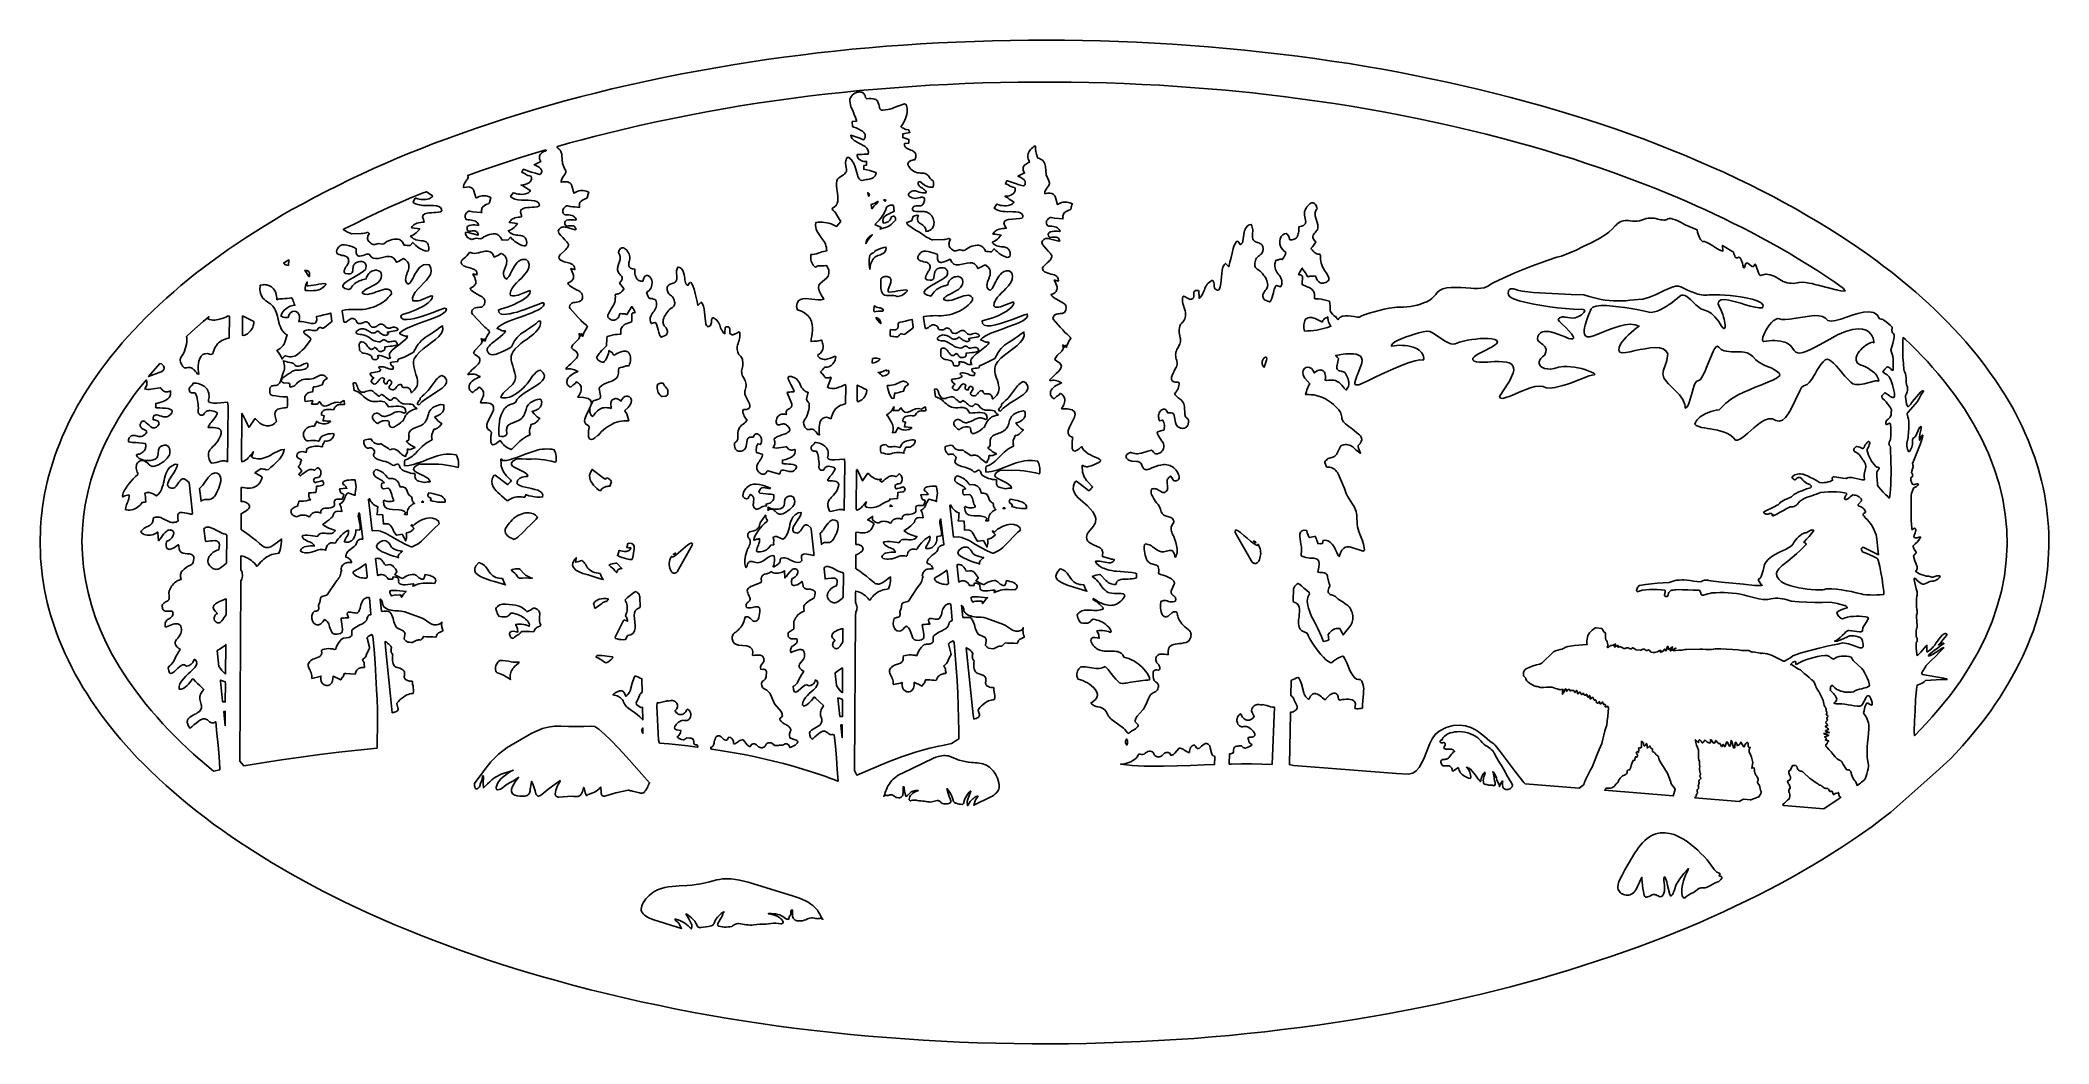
# Model space of a CAD drawing. Extents: x 0.1 to 24.1, y 0.2 to 12.2.
import ezdxf

# ---------------------------------------------------------------- set-up
doc = ezdxf.new("R2010")
doc.units = 0
doc.linetypes.add('0', pattern=[0])
doc.layers.add('1', color=7, linetype='0')

msp = doc.modelspace()

# ---------------------------------------------------------------- linework, layer by layer
at = {"layer": '1'}
for points in [[(21.446619, 2.415698), (21.325769, 2.342455), (21.203943, 2.271166), (21.080652, 2.201586), (20.956629, 2.134203), (20.818689, 2.061694), (20.680017, 1.990649), (20.540613, 1.921313), (20.400232, 1.853442), (20.259119, 1.787524), (20.117273, 1.723071), (19.974695, 1.660082), (19.831385, 1.599047), (19.685389, 1.538989), (19.53866, 1.480639), (19.391199, 1.423998), (19.24325, 1.369311), (19.094568, 1.316088), (18.924158, 1.256762), (18.753016, 1.199145), (18.581385, 1.143237), (18.409021, 1.089282), (18.236414, 1.037035), (18.063074, 0.986498), (17.889246, 0.937914), (17.71493, 0.891039), (17.540125, 0.845873), (17.364832, 0.802416), (17.189295, 0.760912), (17.013025, 0.721362), (16.836512, 0.68352), (16.659754, 0.647387), (16.45199, 0.606616), (16.243982, 0.567797), (16.035486, 0.530932), (15.826746, 0.496264), (15.617762, 0.463549), (15.408289, 0.432787), (15.198572, 0.403979), (14.988611, 0.377367), (14.778406, 0.352465), (14.567957, 0.32976), (14.357508, 0.309008), (14.14657, 0.290209), (13.935633, 0.273364), (13.721277, 0.258715), (13.506678, 0.24602), (13.292078, 0.235034), (13.077478, 0.226), (12.862635, 0.218676), (12.647791, 0.213061), (12.432947, 0.209399), (12.215662, 0.20769), (11.998133, 0.208178), (11.780848, 0.210375), (11.563562, 0.21477), (11.346277, 0.221117), (11.128992, 0.229418), (10.911951, 0.239672), (10.69491, 0.251879), (10.478113, 0.266284), (10.261316, 0.282397), (10.044764, 0.300707), (9.828211, 0.320727), (9.612146, 0.342944), (9.396082, 0.367114), (9.182947, 0.392748), (8.970057, 0.420336), (8.75741, 0.450366), (8.545252, 0.482348), (8.34115, 0.515551), (8.137537, 0.550707), (7.934168, 0.588061), (7.731043, 0.627367), (7.52865, 0.668627), (7.326502, 0.712084), (7.124598, 0.757739), (6.923426, 0.805102), (6.722742, 0.854662), (6.522547, 0.906176), (6.29867, 0.967455), (6.136072, 1.01311), (5.973963, 1.060717), (5.812586, 1.110034), (5.651453, 1.161059), (5.491053, 1.214037), (5.331141, 1.268481), (5.171961, 1.324877), (5.013269, 1.382983), (4.85531, 1.442553), (4.698084, 1.504076), (4.54159, 1.567065), (4.385584, 1.632006), (4.23031, 1.698412), (4.041834, 1.783129), (3.912928, 1.8427), (3.784998, 1.903735), (3.657557, 1.966479), (3.531092, 2.030932), (3.405603, 2.09685), (3.280848, 2.164477), (3.156824, 2.233569), (3.034021, 2.304369), (2.911951, 2.376635), (2.790613, 2.45061), (2.670496, 2.526049), (2.516932, 2.627123), (2.416346, 2.695239), (2.31698, 2.765063), (2.218592, 2.836108), (2.12118, 2.909106), (2.025232, 2.983325), (1.930262, 3.059252), (1.836756, 3.136401), (1.744226, 3.215258), (1.652918, 3.29558), (1.563074, 3.377123), (1.44491, 3.490405), (1.375574, 3.559252), (1.307459, 3.629321), (1.240564, 3.70061), (1.175135, 3.773119), (1.11117, 3.84685), (1.048426, 3.921801), (0.987391, 3.997973), (0.927576, 4.075366), (0.869226, 4.153735), (0.812586, 4.233325), (0.757166, 4.313891), (0.706385, 4.390795), (0.657801, 4.46892), (0.610926, 4.548266), (0.566248, 4.628832), (0.524012, 4.708666), (0.483728, 4.789477), (0.445642, 4.871264), (0.409266, 4.954028), (0.375086, 5.037524), (0.342859, 5.121752), (0.312586, 5.206713), (0.271814, 5.337084), (0.251062, 5.410815), (0.232264, 5.485278), (0.215174, 5.559985), (0.200037, 5.63518), (0.186853, 5.710619), (0.175379, 5.786303), (0.165857, 5.862475), (0.158289, 5.938647), (0.152674, 6.015307), (0.148767, 6.091723), (0.146814, 6.168383), (0.146814, 6.245043), (0.148767, 6.321703), (0.151209, 6.379076), (0.155115, 6.43645), (0.159754, 6.493823), (0.165857, 6.550951), (0.175135, 6.627123), (0.186609, 6.703051), (0.199793, 6.778491), (0.21493, 6.853686), (0.232019, 6.928393), (0.250818, 7.002612), (0.272547, 7.081713), (0.296717, 7.159838), (0.322596, 7.237231), (0.350183, 7.314135), (0.379725, 7.390307), (0.41073, 7.465746), (0.443445, 7.540698), (0.477625, 7.614672), (0.513758, 7.688159), (0.551355, 7.760668), (0.590662, 7.832201), (0.631433, 7.903002), (0.673914, 7.972826), (0.752527, 8.096117), (0.810877, 8.181322), (0.870935, 8.265306), (0.932703, 8.34807), (0.99618, 8.429613), (1.061121, 8.509691), (1.127771, 8.588549), (1.195887, 8.666185), (1.265711, 8.742357), (1.337, 8.817064), (1.409754, 8.890306), (1.490808, 8.969652), (1.573328, 9.047533), (1.656824, 9.124193), (1.741785, 9.199389), (1.827967, 9.273119), (1.915369, 9.345629), (2.003992, 9.41643), (2.093592, 9.48601), (2.184412, 9.553881), (2.288172, 9.629564), (2.393152, 9.704027), (2.499109, 9.776781), (2.606043, 9.84807), (2.713953, 9.917894), (2.823084, 9.986254), (2.932947, 10.052904), (3.043543, 10.11809), (3.155359, 10.18181), (3.291834, 10.257006), (3.429041, 10.330248), (3.567225, 10.402025), (3.706141, 10.472094), (3.846033, 10.540453), (3.986658, 10.607103), (4.12826, 10.672045), (4.270594, 10.735277), (4.413416, 10.796801), (4.557215, 10.856615), (4.701746, 10.914476), (4.84701, 10.970873), (4.992762, 11.025316), (5.170008, 11.089769), (5.34823, 11.152269), (5.526941, 11.212816), (5.706385, 11.27141), (5.886316, 11.327806), (6.06698, 11.38225), (6.248377, 11.43474), (6.430262, 11.485277), (6.612635, 11.533617), (6.795496, 11.580004), (6.978846, 11.624437), (7.210779, 11.678637), (7.411463, 11.722338), (7.612635, 11.764086), (7.814051, 11.804125), (8.015955, 11.842211), (8.218103, 11.878344), (8.42074, 11.912523), (8.623621, 11.94475), (8.826746, 11.975267), (9.030115, 12.003832), (9.233728, 12.030443), (9.43783, 12.055101), (9.641932, 12.077806), (9.846277, 12.098558), (10.050867, 12.117601), (10.255457, 12.134691), (10.460291, 12.149584), (10.665369, 12.162767), (10.880213, 12.174974), (11.095301, 12.185472), (11.310389, 12.194017), (11.525476, 12.200365), (11.740564, 12.205004), (11.955652, 12.207689), (12.170984, 12.208422), (12.386072, 12.206957), (12.601404, 12.203783), (12.816492, 12.198656), (13.03158, 12.191576), (13.246668, 12.182543), (13.461512, 12.171556), (13.676355, 12.158617), (13.891199, 12.143969), (14.105799, 12.127123), (14.320154, 12.108568), (14.534266, 12.087816), (14.748377, 12.065355), (14.962244, 12.040941), (15.168543, 12.015551), (15.374353, 11.988207), (15.580164, 11.95891), (15.785486, 11.92766), (15.990564, 11.894213), (16.184168, 11.860521), (16.377527, 11.824877), (16.570642, 11.787279), (16.763269, 11.747728), (16.955408, 11.706224), (17.147303, 11.663012), (17.338465, 11.617846), (17.529383, 11.570726), (17.719812, 11.521654), (17.909754, 11.470873), (18.099207, 11.418139), (18.288172, 11.363451), (18.458094, 11.312426), (18.627283, 11.259203), (18.79574, 11.204027), (18.963709, 11.146898), (19.130945, 11.087816), (19.297449, 11.026537), (19.462976, 10.963549), (19.628016, 10.898607), (19.792322, 10.831469), (19.955652, 10.762621), (20.112879, 10.694262), (20.269129, 10.623949), (20.424402, 10.551683), (20.578943, 10.477465), (20.71615, 10.408373), (20.852381, 10.337572), (20.987635, 10.264818), (21.121912, 10.190111), (21.254969, 10.113695), (21.387049, 10.035326), (21.517908, 9.955004), (21.647547, 9.872972), (21.776209, 9.788988), (21.877527, 9.719896), (21.977869, 9.64934), (22.077234, 9.577318), (22.175135, 9.503832), (22.272303, 9.428637), (22.368006, 9.351976), (22.462488, 9.273851), (22.555994, 9.194506), (22.634851, 9.12517), (22.712732, 9.054369), (22.789148, 8.982347), (22.864588, 8.908861), (22.938562, 8.834154), (23.011316, 8.758471), (23.08285, 8.681322), (23.152918, 8.602953), (23.215174, 8.529467), (23.276453, 8.455004), (23.336023, 8.37932), (23.394129, 8.302416), (23.450769, 8.224535), (23.505701, 8.145433), (23.545984, 8.085619), (23.585535, 8.025072), (23.624109, 7.964037), (23.661707, 7.90227), (23.705896, 7.825121), (23.748133, 7.746996), (23.78866, 7.667895), (23.827234, 7.587817), (23.863855, 7.506762), (23.898523, 7.424975), (23.931482, 7.342455), (23.954676, 7.279955), (23.976892, 7.217211), (23.997889, 7.153735), (24.017908, 7.090258), (24.039392, 7.014086), (24.058924, 6.937426), (24.076746, 6.860278), (24.092371, 6.782885), (24.106043, 6.705004), (24.117517, 6.626635), (24.127283, 6.548266), (24.134851, 6.469409), (24.140711, 6.390551), (24.144129, 6.31145), (24.145838, 6.232348), (24.14535, 6.153246), (24.142908, 6.074145), (24.138514, 5.995287), (24.133631, 5.936205), (24.128016, 5.877123), (24.120935, 5.818041), (24.113123, 5.759203), (24.100428, 5.681323), (24.085779, 5.602465), (24.069178, 5.523852), (24.050623, 5.445727), (24.030115, 5.36809), (24.007654, 5.290942), (23.98324, 5.214526), (23.957117, 5.138598), (23.928797, 5.063403), (23.898767, 4.98894), (23.867029, 4.915209), (23.833338, 4.842211), (23.792078, 4.75725), (23.749109, 4.673266), (23.704187, 4.590258), (23.657557, 4.508227), (23.608973, 4.427416), (23.55868, 4.347582), (23.506433, 4.268969), (23.452478, 4.191332), (23.397058, 4.11516), (23.339685, 4.040209), (23.266687, 3.949145), (23.191736, 3.859545), (23.115076, 3.77141), (23.036463, 3.684985), (22.972254, 3.617358), (22.795252, 3.456225), (22.617517, 3.296069), (22.439051, 3.136401), (22.260096, 2.977709), (22.147547, 2.89226), (22.033777, 2.808276), (21.918787, 2.726244), (21.802576, 2.645922), (21.685144, 2.567309), (21.566492, 2.490649)], [(15.560877, 8.972094), (15.559656, 8.999193), (15.557459, 9.02849), (15.554285, 9.057787), (15.550135, 9.08684), (15.517908, 9.097338), (15.485193, 9.105394), (15.45199, 9.111498), (15.418299, 9.115404), (15.384607, 9.116869), (15.37118, 9.120043), (15.373377, 9.149096), (15.370935, 9.173754), (15.367762, 9.186693), (15.362879, 9.1989), (15.356287, 9.210375), (15.34823, 9.220873), (15.338953, 9.23015), (15.328455, 9.238207), (15.306971, 9.249681), (15.284754, 9.26018), (15.262049, 9.269457), (15.2391, 9.277758), (15.224695, 9.286547), (15.227381, 9.385668), (15.220789, 9.392015), (15.213221, 9.397142), (15.204676, 9.400805), (15.195887, 9.402758), (15.186609, 9.403246), (15.182459, 9.404711), (15.191004, 9.423998), (15.200769, 9.443041), (15.211267, 9.461351), (15.222742, 9.479174), (15.226648, 9.482347), (15.234705, 9.467211), (15.249598, 9.446703), (15.263269, 9.425219), (15.275721, 9.403246), (15.287195, 9.380541), (15.292078, 9.377367), (15.299646, 9.381029), (15.307459, 9.383959), (15.31576, 9.385912), (15.32406, 9.386889), (15.337976, 9.386156), (15.351892, 9.3864), (15.365808, 9.387621), (15.37948, 9.389574), (15.386805, 9.379076), (15.39535, 9.357103), (15.405603, 9.338549), (15.412439, 9.329027), (15.42074, 9.320726), (15.430017, 9.31389), (15.440271, 9.308275), (15.451258, 9.304369), (15.462732, 9.301928), (15.47616, 9.30266), (15.489344, 9.305346), (15.502039, 9.30974), (15.514246, 9.315844), (15.525232, 9.323412), (15.535242, 9.332445), (15.543787, 9.342943), (15.544519, 9.367113), (15.529627, 9.395922), (15.513758, 9.424242), (15.497156, 9.452074), (15.479822, 9.479418), (15.468592, 9.499681), (15.459314, 9.520922), (15.452234, 9.542894), (15.447107, 9.565355), (15.444422, 9.588305), (15.443689, 9.611498), (15.445154, 9.634447), (15.436609, 9.648607), (15.424646, 9.648363), (15.412683, 9.649584), (15.401209, 9.652758), (15.390223, 9.657396), (15.379969, 9.6635), (15.367273, 9.675219), (15.35531, 9.687181), (15.343592, 9.699877), (15.332361, 9.712816), (15.333094, 9.719652), (15.349695, 9.738207), (15.358484, 9.752123), (15.367762, 9.765795), (15.377771, 9.778734), (15.388269, 9.79143), (15.360437, 9.82976), (15.353601, 9.847094), (15.352869, 9.86223), (15.356531, 9.87517), (15.365076, 9.887621), (15.374109, 9.899584), (15.383631, 9.911303), (15.393641, 9.922533), (15.401453, 9.933764), (15.407312, 9.945971), (15.411463, 9.958666), (15.41366, 9.972094), (15.413904, 9.985765), (15.412195, 9.999193), (15.380701, 10.106615), (15.37826, 10.124926), (15.378016, 10.137377), (15.37948, 10.149584), (15.382898, 10.161547), (15.388025, 10.172777), (15.394617, 10.183275), (15.402674, 10.192553), (15.400721, 10.205736), (15.396814, 10.218676), (15.391199, 10.230883), (15.383875, 10.242113), (15.378748, 10.249193), (15.372156, 10.255053), (15.364588, 10.259203), (15.356043, 10.261889), (15.347498, 10.262865), (15.338709, 10.261889), (15.330408, 10.259203), (15.316492, 10.249681), (15.303797, 10.238695), (15.292078, 10.226732), (15.28158, 10.213549), (15.272547, 10.199389), (15.264734, 10.187181), (15.258875, 10.174242), (15.254725, 10.160326), (15.252527, 10.146166), (15.252039, 10.131762), (15.253748, 10.117601), (15.258387, 10.097826), (15.262049, 10.077806), (15.265223, 10.057543), (15.26742, 10.037279), (15.266443, 10.026537), (15.263025, 10.016283), (15.257654, 10.007006), (15.25033, 9.998949), (15.241541, 9.992846), (15.217615, 9.982836), (15.18368, 9.975756), (15.184656, 9.954027), (15.185633, 9.938158), (15.1849, 9.922045), (15.182459, 9.906176), (15.178553, 9.890795), (15.172937, 9.875658), (15.169031, 9.866625), (15.163904, 9.85808), (15.158045, 9.850023), (15.151453, 9.842699), (15.141199, 9.834642), (15.129725, 9.828051), (15.117517, 9.823168), (15.104578, 9.820482), (15.091394, 9.81975), (15.078211, 9.821215), (15.067469, 9.861254), (15.0516, 9.885668), (15.032557, 9.895678), (15.012293, 9.893969), (14.992762, 9.882006), (14.975672, 9.861498), (14.962976, 9.834642), (14.956873, 9.802904), (14.95907, 9.768236), (14.971521, 9.732836), (14.99618, 9.698168), (15.030115, 9.669359), (15.024744, 9.651049), (15.017664, 9.633226), (15.008631, 9.616137), (14.998133, 9.600267), (14.98617, 9.585375), (14.979578, 9.587816), (14.972742, 9.589281), (14.965906, 9.589769), (14.958826, 9.589281), (14.949793, 9.585375), (14.940271, 9.582201), (14.93075, 9.57976), (14.920984, 9.577806), (14.909998, 9.572435), (14.899744, 9.53557), (14.898279, 9.503588), (14.902185, 9.485521), (14.907801, 9.467699), (14.914881, 9.450609), (14.92367, 9.434252), (14.93368, 9.418627), (14.945154, 9.403978), (14.954187, 9.392748), (14.962244, 9.380785), (14.969324, 9.368334), (14.975428, 9.35515), (14.97909, 9.344896), (14.981775, 9.334154), (14.983484, 9.323412), (14.983728, 9.312426), (14.982752, 9.301439), (14.980555, 9.290697), (14.977381, 9.280199), (14.97323, 9.270189), (14.965662, 9.257738), (14.916346, 9.273119), (14.910486, 9.269701), (14.903406, 9.256762), (14.897303, 9.243334), (14.891932, 9.229662), (14.887537, 9.215502), (14.881189, 9.18889), (14.874353, 9.162523), (14.867029, 9.1364), (14.858973, 9.110277), (14.851892, 9.096361), (14.843348, 9.084398), (14.83407, 9.078539), (14.775721, 9.104418), (14.768152, 9.11223), (14.761805, 9.121508), (14.75741, 9.131517), (14.75448, 9.142015), (14.753504, 9.153002), (14.75448, 9.163988), (14.75741, 9.174486), (14.764978, 9.188158), (14.773523, 9.201342), (14.783045, 9.213793), (14.793299, 9.225512), (14.801355, 9.237474), (14.807459, 9.250414), (14.811365, 9.26433), (14.813074, 9.27849), (14.811121, 9.297533), (14.807215, 9.316332), (14.801355, 9.334398), (14.794031, 9.352221), (14.784998, 9.369066), (14.7745, 9.384935), (14.762293, 9.399584), (14.75033, 9.416674), (14.736902, 9.432543), (14.72201, 9.446947), (14.705652, 9.459887), (14.688318, 9.471361), (14.680994, 9.476488), (14.674646, 9.482592), (14.669031, 9.489428), (14.664637, 9.49724), (14.660242, 9.508226), (14.657801, 9.519945), (14.657801, 9.531664), (14.659754, 9.543383), (14.662439, 9.558764), (14.666834, 9.573656), (14.672937, 9.587816), (14.68075, 9.601244), (14.690271, 9.613695), (14.701258, 9.624681), (14.713465, 9.634447), (14.72323, 9.642504), (14.732752, 9.650072), (14.741053, 9.659105), (14.747889, 9.669359), (14.753016, 9.680346), (14.756678, 9.692064), (14.758387, 9.704027), (14.758387, 9.716234), (14.755945, 9.73723), (14.752771, 9.747728), (14.7474, 9.757494), (14.74032, 9.765795), (14.731531, 9.772631), (14.718348, 9.778246), (14.705164, 9.783617), (14.691736, 9.7885), (14.678064, 9.79265), (14.667078, 9.797045), (14.657068, 9.803392), (14.648279, 9.811449), (14.641199, 9.820726), (14.635584, 9.831224), (14.63241, 9.849535), (14.630945, 9.86809), (14.631189, 9.8864), (14.633142, 9.904955), (14.635096, 9.922045), (14.635096, 9.939135), (14.633142, 9.956224), (14.629236, 9.97307), (14.623621, 9.989183), (14.616297, 10.004808), (14.591394, 10.000414), (14.568445, 9.984789), (14.558191, 9.972094), (14.549402, 9.958178), (14.542078, 9.943529), (14.536463, 9.927904), (14.532801, 9.912035), (14.516932, 9.80559), (14.510096, 9.786058), (14.499598, 9.771654), (14.484217, 9.764086), (14.46908, 9.789476), (14.454676, 9.803148), (14.440271, 9.79973), (14.426844, 9.782152), (14.41366, 9.753344), (14.401453, 9.716234), (14.388025, 9.662035), (14.374842, 9.607836), (14.362391, 9.553637), (14.350183, 9.499193), (14.347742, 9.499926), (14.307947, 9.539721), (14.291101, 9.522142), (14.278406, 9.493822), (14.269861, 9.457933), (14.263758, 9.417406), (14.260828, 9.377855), (14.256922, 9.338305), (14.252039, 9.298754), (14.24618, 9.259447), (14.237635, 9.234056), (14.224939, 9.219652), (14.207361, 9.21892), (14.183435, 9.234056), (14.180262, 9.24016), (14.177576, 9.246508), (14.175623, 9.253099), (14.174158, 9.259935), (14.17367, 9.276781), (14.171717, 9.293627), (14.168299, 9.310228), (14.163416, 9.326342), (14.15658, 9.333178), (14.146814, 9.334154), (14.132654, 9.327806), (14.117517, 9.316576), (14.103601, 9.303637), (14.090906, 9.289476), (14.07992, 9.274096), (14.070398, 9.257738), (14.062586, 9.240404), (14.056726, 9.222338), (14.051111, 9.206957), (14.043787, 9.187914), (14.03451, 9.169603), (14.023035, 9.152514), (14.009851, 9.136889), (13.994959, 9.122972), (13.995935, 9.130053), (13.989588, 9.206957), (13.985437, 9.213549), (13.964441, 9.216478), (13.956141, 9.21599), (13.948084, 9.213305), (13.941248, 9.208666), (13.935633, 9.202318), (13.931971, 9.19475), (13.930506, 9.186449), (13.931482, 9.171556), (13.930994, 9.156664), (13.928797, 9.141771), (13.925135, 9.127367), (13.919519, 9.120531), (13.912439, 9.11516), (13.904627, 9.111498), (13.895838, 9.109545), (13.887049, 9.109301), (13.878504, 9.111254), (13.870447, 9.114672), (13.861414, 9.118822), (13.847986, 9.126879), (13.834314, 9.134447), (13.820398, 9.141527), (13.806238, 9.148119), (13.798182, 9.140062), (13.79574, 9.119799), (13.795252, 9.099291), (13.796717, 9.078783), (13.799891, 9.058519), (13.825281, 8.972582), (13.829432, 8.956713), (13.831629, 8.940111), (13.831873, 8.923754), (13.830408, 8.907396), (13.82699, 8.891039), (13.821619, 8.875414), (13.814539, 8.860521), (13.80575, 8.846605), (13.795496, 8.833666), (13.788904, 8.827806), (13.782801, 8.821215), (13.777185, 8.814379), (13.772303, 8.807055), (13.765223, 8.788988), (13.760096, 8.770433), (13.756922, 8.75139), (13.755701, 8.732103), (13.756433, 8.712816), (13.759119, 8.693773), (13.768396, 8.651049), (13.770838, 8.635424), (13.77157, 8.619555), (13.770594, 8.60393), (13.767908, 8.588305), (13.763269, 8.573168), (13.736414, 8.522631), (13.728357, 8.508226), (13.72201, 8.49309), (13.717371, 8.477221), (13.714441, 8.461107), (13.713221, 8.444506), (13.713953, 8.428148), (13.716394, 8.411791), (13.720545, 8.395922), (13.725916, 8.381273), (13.729334, 8.365892), (13.730799, 8.350512), (13.73031, 8.334887), (13.727625, 8.319262), (13.72323, 8.304369), (13.70907, 8.27849), (13.695642, 8.252367), (13.682703, 8.225756), (13.670496, 8.1989), (13.664637, 8.177172), (13.663416, 8.157396), (13.669031, 8.140551), (13.682703, 8.127855), (13.705896, 8.120287), (13.740564, 8.118578), (13.755213, 8.110033), (13.755701, 8.096849), (13.75326, 8.078783), (13.748865, 8.060961), (13.742762, 8.043627), (13.734705, 8.027025), (13.725183, 8.0114), (13.713953, 7.996752), (13.701258, 7.983569), (13.708338, 7.9677), (13.718592, 7.955492), (13.730066, 7.944262), (13.742273, 7.93352), (13.754969, 7.923754), (13.768396, 7.914477), (13.781336, 7.903246), (13.792566, 7.890307), (13.802332, 7.876147), (13.810144, 7.86101), (13.816248, 7.844897), (13.820398, 7.828295), (13.82284, 7.733325), (13.825037, 7.722338), (13.828943, 7.712084), (13.834803, 7.702563), (13.842127, 7.694262), (13.850916, 7.687426), (13.857264, 7.681323), (13.862635, 7.674242), (13.866541, 7.666186), (13.868738, 7.657641), (13.869226, 7.648852), (13.86825, 7.640063), (13.864344, 7.620532), (13.860926, 7.609789), (13.855799, 7.59978), (13.849207, 7.590746), (13.84115, 7.58269), (13.832117, 7.576098), (13.822107, 7.570971), (13.811365, 7.567553), (13.797937, 7.566576), (13.78451, 7.567553), (13.771326, 7.570727), (13.758875, 7.57561), (13.747156, 7.582446), (13.736658, 7.590746), (13.727625, 7.600756), (13.720057, 7.611742), (13.714197, 7.62395), (13.710291, 7.636889), (13.708094, 7.658373), (13.705164, 7.679614), (13.701502, 7.700854), (13.697351, 7.722094), (13.693933, 7.730639), (13.688807, 7.738207), (13.682215, 7.744555), (13.674402, 7.749194), (13.660975, 7.752123), (13.647058, 7.753344), (13.633142, 7.7531), (13.619471, 7.751391), (13.609705, 7.773364), (13.59701, 7.787768), (13.58285, 7.795336), (13.567225, 7.796313), (13.557215, 7.793383), (13.547693, 7.788989), (13.539148, 7.783129), (13.53158, 7.775805), (13.523523, 7.764086), (13.517176, 7.751391), (13.512537, 7.737719), (13.509851, 7.723803), (13.508875, 7.709643), (13.509363, 7.698901), (13.511072, 7.688403), (13.513514, 7.677905), (13.516932, 7.667895), (13.523279, 7.6552), (13.555262, 7.665942), (13.55868, 7.665453), (13.566004, 7.650805), (13.571619, 7.635424), (13.575769, 7.619799), (13.578211, 7.603686), (13.578943, 7.587328), (13.577723, 7.570971), (13.575037, 7.554858), (13.571131, 7.546801), (13.550623, 7.542895), (13.537928, 7.537524), (13.525232, 7.532885), (13.512049, 7.528979), (13.498621, 7.526049), (13.493982, 7.519946), (13.498133, 7.502123), (13.508631, 7.47893), (13.520838, 7.456469), (13.534754, 7.435229), (13.550135, 7.414965), (13.557947, 7.404223), (13.564051, 7.392504), (13.568445, 7.380053), (13.571131, 7.366869), (13.571863, 7.353686), (13.570642, 7.340502), (13.567713, 7.327563), (13.563074, 7.315112), (13.556726, 7.303637), (13.54867, 7.292895), (13.539392, 7.283617), (13.528894, 7.275561), (13.517176, 7.269213), (13.50741, 7.264819), (13.496912, 7.262377), (13.48617, 7.262133), (13.475428, 7.263842), (13.465418, 7.267748), (13.456385, 7.273608), (13.448572, 7.280932), (13.438318, 7.296557), (13.426844, 7.306811), (13.38241, 7.295092), (13.356531, 7.286059), (13.330408, 7.278246), (13.303797, 7.27141), (13.276941, 7.265795), (13.259363, 7.264086), (13.241541, 7.264086), (13.223963, 7.266039), (13.206629, 7.269946), (13.189783, 7.275561), (13.182215, 7.276782), (13.174646, 7.276782), (13.167078, 7.275805), (13.159754, 7.273852), (13.152918, 7.270678), (13.146326, 7.266772), (13.140467, 7.261889), (13.13534, 7.256274), (13.121912, 7.240649), (13.121424, 7.220629), (13.127527, 7.210375), (13.135096, 7.201098), (13.143885, 7.192797), (13.153894, 7.185961), (13.164637, 7.18059), (13.176111, 7.176928), (13.18783, 7.174731), (13.249842, 7.171069), (13.262537, 7.16936), (13.274744, 7.165698), (13.286219, 7.160082), (13.296717, 7.152514), (13.303553, 7.140307), (13.309656, 7.127856), (13.315027, 7.11516), (13.31991, 7.101977), (13.324549, 7.093432), (13.330896, 7.086108), (13.338465, 7.080004), (13.347254, 7.07561), (13.356531, 7.072924), (13.366297, 7.072192), (13.380213, 7.07561), (13.394129, 7.079516), (13.407557, 7.084155), (13.420984, 7.089526), (13.448328, 7.101977), (13.47616, 7.112475), (13.504969, 7.12102), (13.534266, 7.127367), (13.552332, 7.130785), (13.570887, 7.132739), (13.589441, 7.132739), (13.607752, 7.13103), (13.626062, 7.127612), (13.643885, 7.122485), (13.660975, 7.115649), (13.677576, 7.107348), (13.69198, 7.096606), (13.705408, 7.084399), (13.717371, 7.071215), (13.728113, 7.056567), (13.737146, 7.041186), (13.744959, 7.024828), (13.750818, 7.007983), (13.755213, 6.990405), (13.755213, 6.972582), (13.749842, 6.957446), (13.738367, 6.945971), (13.719812, 6.939135), (13.693445, 6.937914), (13.687586, 6.943774), (13.685144, 6.949389), (13.655359, 6.995776), (13.636805, 6.984301), (13.628748, 6.976977), (13.622156, 6.968432), (13.617029, 6.958666), (13.613611, 6.948412), (13.611902, 6.93767), (13.612146, 6.920336), (13.613367, 6.903002), (13.615076, 6.885668), (13.617762, 6.868578), (13.618738, 6.857348), (13.617517, 6.846362), (13.614588, 6.835619), (13.609705, 6.82561), (13.603113, 6.816576), (13.596521, 6.809985), (13.588709, 6.805102), (13.57992, 6.801684), (13.570887, 6.800219), (13.561609, 6.800707), (13.552576, 6.803149), (13.544275, 6.807299), (13.489588, 6.837817), (13.479334, 6.842211), (13.468348, 6.845141), (13.457117, 6.845873), (13.445887, 6.845141), (13.4349, 6.842455), (13.424402, 6.838061), (13.421717, 6.82268), (13.421228, 6.807299), (13.422693, 6.791918), (13.426355, 6.776782), (13.435633, 6.754076), (13.446863, 6.732348), (13.459558, 6.711352), (13.473719, 6.691576), (13.489588, 6.672778), (13.503504, 6.656176), (13.515711, 6.63811), (13.525965, 6.618823), (13.534021, 6.598803), (13.536707, 6.58391), (13.54159, 6.56975), (13.54867, 6.556567), (13.557703, 6.54436), (13.568445, 6.533862), (13.580652, 6.525073), (13.655115, 6.500903), (13.664392, 6.496752), (13.672693, 6.490893), (13.679773, 6.483569), (13.685389, 6.475024), (13.689051, 6.465502), (13.691004, 6.455492), (13.69076, 6.445239), (13.688807, 6.435229), (13.68075, 6.424242), (13.673426, 6.412524), (13.667078, 6.400317), (13.661463, 6.387621), (13.660242, 6.371508), (13.66073, 6.355395), (13.662928, 6.339526), (13.666834, 6.323901), (13.672449, 6.308764), (13.679529, 6.29436), (13.688318, 6.280932), (13.69198, 6.274096), (13.703943, 6.238207), (13.714441, 6.20183), (13.72323, 6.164965), (13.730066, 6.127856), (13.732019, 6.110278), (13.731775, 6.092944), (13.729578, 6.075366), (13.725428, 6.058276), (13.719324, 6.041918), (13.711267, 6.026293), (13.702723, 6.031664), (13.697596, 6.061938), (13.689539, 6.083422), (13.679041, 6.097338), (13.666834, 6.105639), (13.652918, 6.108325), (13.636316, 6.10686), (13.619959, 6.104174), (13.603846, 6.100268), (13.587976, 6.095385), (13.57406, 6.091967), (13.563562, 6.090746), (13.55282, 6.090746), (13.542322, 6.091967), (13.531824, 6.094409), (13.518641, 6.099535), (13.4974, 6.110766), (13.476892, 6.123217), (13.457117, 6.136645), (13.43783, 6.151049), (13.425379, 6.160571), (13.411707, 6.168627), (13.397547, 6.174975), (13.38241, 6.179858), (13.367029, 6.182787), (13.351404, 6.184252), (13.340418, 6.174731), (13.338465, 6.14934), (13.338221, 6.124194), (13.340174, 6.098803), (13.343836, 6.073657), (13.349451, 6.048998), (13.357019, 6.024828), (13.366541, 6.001147), (13.372889, 5.988451), (13.380945, 5.976733), (13.390955, 5.966723), (13.402185, 5.957934), (13.414637, 5.951098), (13.42782, 5.946215), (13.441736, 5.943285), (13.456141, 5.940844), (13.470057, 5.936694), (13.483484, 5.93059), (13.495935, 5.923022), (13.504725, 5.911303), (13.509607, 5.894213), (13.512293, 5.876635), (13.512537, 5.858813), (13.51034, 5.841235), (13.51742, 5.825854), (13.532312, 5.820239), (13.566004, 5.810229), (13.598963, 5.798266), (13.631189, 5.784106), (13.662439, 5.767992), (13.676844, 5.757006), (13.688318, 5.745043), (13.693201, 5.737475), (13.696375, 5.729418), (13.698084, 5.720629), (13.698084, 5.71184), (13.696375, 5.703051), (13.66366, 5.630785), (13.660975, 5.621264), (13.660242, 5.611254), (13.661463, 5.601489), (13.664637, 5.591967), (13.669519, 5.583422), (13.676111, 5.575854), (13.684168, 5.56975), (13.692713, 5.564379), (13.700037, 5.557543), (13.705896, 5.549487), (13.710291, 5.540453), (13.712976, 5.530688), (13.713709, 5.520678), (13.712732, 5.504321), (13.698084, 5.495776), (13.680262, 5.493334), (13.662439, 5.492846), (13.644617, 5.494555), (13.627039, 5.498217), (13.609949, 5.503832), (13.597742, 5.507006), (13.585291, 5.508715), (13.57284, 5.508471), (13.560389, 5.506518), (13.548426, 5.502612), (13.537195, 5.497241), (13.534266, 5.485766), (13.532557, 5.462817), (13.532312, 5.440112), (13.533777, 5.417162), (13.536951, 5.394457), (13.541834, 5.371996), (13.548182, 5.350024), (13.555262, 5.336596), (13.561609, 5.328784), (13.569422, 5.322192), (13.578455, 5.317553), (13.588221, 5.314623), (13.598475, 5.313891), (13.608484, 5.315356), (13.618006, 5.318774), (13.626795, 5.323901), (13.668787, 5.36101), (13.677088, 5.366869), (13.686365, 5.371264), (13.696375, 5.37395), (13.706385, 5.374926), (13.716639, 5.37395), (13.726404, 5.37102), (13.731287, 5.348315), (13.734217, 5.333666), (13.738123, 5.319506), (13.743006, 5.305346), (13.748865, 5.291674), (13.760828, 5.27019), (13.774256, 5.249438), (13.789148, 5.229662), (13.805506, 5.211108), (13.823084, 5.193774), (13.841639, 5.17766), (13.861414, 5.162768), (13.872644, 5.152758), (13.881189, 5.144457), (13.888025, 5.134936), (13.893152, 5.124438), (13.89657, 5.113207), (13.898035, 5.101489), (13.896326, 5.085131), (13.892908, 5.069018), (13.887537, 5.053393), (13.880457, 5.0385), (13.863611, 5.019946), (13.840418, 5.007739), (13.812342, 5.000659), (13.78158, 4.996264), (13.757898, 4.994799), (13.734217, 4.992114), (13.710779, 4.988207), (13.687586, 4.98308), (13.661707, 4.972338), (13.641687, 4.955737), (13.628748, 4.93059), (13.624598, 4.895922), (13.625818, 4.861742), (13.603357, 4.864916), (13.580652, 4.867114), (13.557703, 4.86809), (13.534998, 4.86809), (13.523279, 4.866137), (13.511805, 4.861987), (13.501551, 4.856127), (13.492273, 4.848315), (13.485437, 4.839037), (13.480066, 4.828784), (13.476892, 4.817797), (13.475428, 4.806323), (13.47616, 4.794604), (13.478846, 4.783373), (13.483484, 4.772875), (13.489832, 4.763354), (13.497889, 4.755053), (13.505701, 4.74602), (13.512537, 4.737475), (13.517908, 4.727953), (13.521326, 4.7177), (13.523035, 4.706957), (13.522791, 4.696215), (13.520838, 4.685473), (13.509119, 4.675707), (13.489832, 4.678393), (13.474451, 4.67766), (13.467127, 4.675951), (13.460047, 4.672534), (13.454187, 4.667895), (13.449305, 4.661791), (13.446131, 4.654955), (13.444178, 4.634936), (13.444178, 4.614916), (13.446375, 4.594897), (13.450525, 4.575121), (13.453455, 4.563891), (13.458338, 4.553637), (13.465174, 4.544116), (13.473475, 4.536059), (13.482996, 4.529711), (13.491785, 4.523608), (13.4974, 4.517748), (13.501795, 4.511157), (13.505213, 4.503832), (13.50741, 4.49602), (13.507166, 4.481371), (13.504969, 4.466967), (13.501062, 4.452807), (13.495691, 4.439379), (13.477381, 4.421313), (13.460779, 4.414477), (13.445154, 4.405688), (13.43075, 4.39519), (13.417566, 4.382983), (13.406092, 4.369067), (13.396326, 4.354174), (13.388514, 4.338061), (13.376307, 4.308032), (13.363611, 4.278246), (13.350183, 4.248705), (13.336023, 4.219409), (13.326746, 4.206713), (13.253992, 4.12395), (13.245691, 4.112231), (13.239344, 4.099291), (13.234461, 4.085864), (13.231531, 4.071948), (13.23031, 4.057543), (13.243982, 4.043383), (13.258875, 4.031909), (13.264978, 4.020434), (13.264734, 4.009448), (13.258631, 3.999682), (13.251307, 3.990649), (13.243006, 3.982836), (13.233728, 3.976), (13.211756, 3.962817), (13.190027, 3.949145), (13.168787, 3.934985), (13.147791, 3.920092), (13.13534, 3.929614), (13.121912, 3.94768), (13.107264, 3.96477), (13.091394, 3.980639), (13.074549, 3.995287), (12.958582, 4.078539), (12.943445, 4.089282), (12.930017, 4.101733), (12.918055, 4.115893), (12.908045, 4.131518), (12.899988, 4.148119), (12.894861, 4.158129), (12.887537, 4.173022), (12.87826, 4.186938), (12.867273, 4.199633), (12.854578, 4.210619), (12.840662, 4.219897), (12.825769, 4.227221), (12.8099, 4.232836), (12.779871, 4.23894), (12.764978, 4.241625), (12.75033, 4.246264), (12.736658, 4.252612), (12.723719, 4.260668), (12.711756, 4.27019), (12.701258, 4.281176), (12.733728, 4.303637), (12.76034, 4.329516), (12.7745, 4.356616), (12.777674, 4.384936), (12.770838, 4.413744), (12.754969, 4.441821), (12.731775, 4.469164), (12.708826, 4.48894), (12.684656, 4.507006), (12.659266, 4.523364), (12.632898, 4.538012), (12.605555, 4.550707), (12.577234, 4.56145), (12.548182, 4.569994), (12.539392, 4.583422), (12.535486, 4.595629), (12.533045, 4.60808), (12.532068, 4.620776), (12.532312, 4.633471), (12.536219, 4.649096), (12.541834, 4.664233), (12.548914, 4.678393), (12.557703, 4.691821), (12.567957, 4.704272), (12.579676, 4.715258), (12.608484, 4.715991), (12.636072, 4.714526), (12.759363, 4.695971), (12.77865, 4.694262), (12.798182, 4.694994), (12.817469, 4.69768), (12.836267, 4.702563), (12.854334, 4.709643), (12.871668, 4.718676), (12.883387, 4.707201), (12.894861, 4.695239), (12.905848, 4.683032), (12.916346, 4.670336), (12.942225, 4.634936), (12.969812, 4.600756), (12.998865, 4.567797), (13.029139, 4.536059), (13.044275, 4.524828), (13.058191, 4.518725), (13.073816, 4.517748), (13.089685, 4.517504), (13.10531, 4.518237), (13.120935, 4.52019), (13.178553, 4.5302), (13.236414, 4.539477), (13.294275, 4.548022), (13.352381, 4.555834), (13.380701, 4.557299), (13.401941, 4.560473), (13.400476, 4.584155), (13.390711, 4.610766), (13.373621, 4.639819), (13.354578, 4.664477), (13.33407, 4.68767), (13.312342, 4.709887), (13.289148, 4.730883), (13.264978, 4.750414), (13.239832, 4.768481), (13.213465, 4.785326), (13.186365, 4.800463), (13.152185, 4.815112), (13.120447, 4.823412), (13.095545, 4.832446), (13.080896, 4.858813), (13.061853, 4.877856), (13.047449, 4.885668), (13.032557, 4.892016), (13.016932, 4.896899), (13.000818, 4.900073), (12.984461, 4.901537), (12.860193, 4.904467), (12.841883, 4.905932), (12.823572, 4.90935), (12.805994, 4.914721), (12.789148, 4.921801), (12.773035, 4.930834), (12.757898, 4.941576), (12.743982, 4.953784), (12.731531, 4.967455), (12.720789, 4.982348), (12.711512, 4.998217), (12.703943, 5.015063), (12.701014, 5.032153), (12.703699, 5.046557), (12.712, 5.057543), (12.726892, 5.064379), (12.748865, 5.0656), (12.800379, 5.056567), (12.794275, 5.079028), (12.793787, 5.092211), (12.791346, 5.105395), (12.787195, 5.117846), (12.781092, 5.129809), (12.773523, 5.140551), (12.774988, 5.146899), (12.797937, 5.150073), (12.821131, 5.151293), (12.844324, 5.150561), (12.867517, 5.147631), (12.890223, 5.142748), (12.912439, 5.136157), (12.933924, 5.127367), (12.941248, 5.133715), (12.937342, 5.14934), (12.931238, 5.164233), (12.923426, 5.178149), (12.91366, 5.191088), (12.896814, 5.20769), (12.878748, 5.222826), (12.859461, 5.236498), (12.839197, 5.248705), (12.817957, 5.259203), (12.795984, 5.268237), (12.773523, 5.275317), (12.750574, 5.280688), (12.727137, 5.284106), (12.710535, 5.278491), (12.703455, 5.26726), (12.694666, 5.25725), (12.684168, 5.24895), (12.672449, 5.242602), (12.659754, 5.238207), (12.641199, 5.237231), (12.622644, 5.237475), (12.603846, 5.23894), (12.585535, 5.241625), (12.574549, 5.24602), (12.561609, 5.267016), (12.553308, 5.283617), (12.546228, 5.300707), (12.540369, 5.318285), (12.53573, 5.336352), (12.544764, 5.349047), (12.555262, 5.360278), (12.567225, 5.370287), (12.580164, 5.378588), (12.594324, 5.38518), (12.608973, 5.389819), (12.624353, 5.392504), (12.652674, 5.393725), (12.68075, 5.393481), (12.70907, 5.392016), (12.737146, 5.389086), (12.756189, 5.387866), (12.775476, 5.388354), (12.794519, 5.391039), (12.813318, 5.395434), (12.831385, 5.402026), (12.848719, 5.410082), (12.847986, 5.42058), (12.817957, 5.448412), (12.80282, 5.463793), (12.786707, 5.477953), (12.769861, 5.491381), (12.752283, 5.503588), (12.727381, 5.517992), (12.725916, 5.52019), (12.73324, 5.533617), (12.753992, 5.518237), (12.774744, 5.503588), (12.796717, 5.490649), (12.819422, 5.479174), (12.842859, 5.469409), (12.867029, 5.461596), (12.891687, 5.455492), (12.910975, 5.45183), (12.930506, 5.450121), (12.950037, 5.450854), (12.969568, 5.453539), (12.988611, 5.458422), (13.006922, 5.465502), (13.024988, 5.475756), (13.042078, 5.487475), (13.058435, 5.500903), (13.073328, 5.515307), (13.087, 5.530932), (13.099451, 5.547778), (13.104822, 5.566088), (13.099451, 5.578539), (13.084558, 5.58684), (13.06283, 5.590991), (13.036463, 5.593188), (13.008387, 5.592944), (12.98031, 5.593676), (12.952234, 5.595385), (12.924158, 5.598315), (12.905359, 5.604418), (12.886072, 5.616625), (12.866053, 5.634203), (12.847498, 5.653491), (12.830652, 5.673998), (12.815271, 5.695971), (12.802088, 5.715258), (12.787683, 5.733325), (12.771814, 5.750414), (12.754725, 5.766284), (12.736658, 5.780932), (12.717615, 5.794116), (12.738367, 5.802905), (12.759851, 5.809741), (12.781824, 5.814867), (12.804285, 5.818041), (12.813807, 5.817309), (12.879969, 5.748217), (12.893641, 5.735522), (12.908533, 5.724291), (12.924891, 5.715014), (12.94198, 5.70769), (12.959803, 5.702075), (12.978113, 5.698901), (12.997889, 5.701586), (13.006189, 5.723071), (13.012049, 5.732592), (13.019617, 5.741137), (13.028406, 5.748217), (13.038172, 5.753588), (13.057459, 5.758715), (13.07699, 5.762377), (13.096766, 5.764575), (13.116785, 5.765551), (13.142664, 5.764819), (13.168299, 5.765795), (13.193933, 5.768725), (13.219324, 5.773364), (13.244226, 5.779955), (13.246912, 5.828295), (13.234217, 5.83391), (13.191004, 5.841967), (13.145105, 5.84685), (13.098963, 5.851244), (13.053064, 5.855151), (13.006922, 5.858569), (12.977381, 5.861254), (12.948084, 5.865649), (12.919275, 5.871752), (12.890711, 5.879809), (12.862879, 5.88933), (12.835535, 5.900805), (12.799402, 5.923266), (12.766932, 5.952563), (12.756678, 5.976977), (12.774256, 5.978686), (12.79159, 5.97893), (12.809168, 5.977709), (12.826502, 5.97478), (12.847986, 5.969897), (12.869715, 5.965502), (12.891443, 5.96184), (12.913416, 5.958666), (12.924158, 5.958178), (12.9349, 5.959399), (12.945398, 5.962084), (12.955164, 5.966723), (12.963953, 5.972826), (12.971766, 5.980151), (12.978357, 5.988696), (12.978113, 6.000414), (12.967615, 6.000659), (12.957117, 6.001635), (12.946619, 6.0031), (12.936365, 6.005053), (12.83993, 6.034594), (12.838221, 6.053637), (12.841883, 6.08391), (12.840174, 6.095629), (12.836512, 6.10686), (12.830896, 6.117358), (12.823816, 6.126879), (12.815027, 6.134936), (12.805262, 6.141528), (12.731775, 6.174731), (12.716883, 6.18059), (12.702478, 6.188159), (12.689051, 6.197192), (12.676844, 6.207446), (12.665613, 6.219164), (12.652918, 6.242846), (12.648279, 6.266528), (12.650232, 6.281909), (12.654627, 6.297045), (12.661463, 6.310961), (12.670252, 6.323901), (12.731531, 6.398852), (12.741053, 6.412035), (12.748621, 6.426196), (12.754236, 6.441332), (12.757654, 6.457201), (12.758875, 6.473315), (12.757898, 6.489428), (12.746668, 6.526782), (12.723963, 6.567309), (12.693445, 6.604662), (12.658533, 6.63933), (12.549646, 6.736742), (12.520838, 6.769701), (12.499842, 6.804125), (12.489344, 6.840991), (12.492029, 6.88103), (12.51034, 6.924975), (12.528162, 6.934008), (12.672205, 6.82268), (12.679285, 6.82268), (12.691004, 6.832446), (12.701746, 6.843188), (12.711756, 6.854662), (12.721033, 6.866869), (12.663172, 6.926928), (12.648279, 6.94353), (12.635096, 6.961352), (12.623865, 6.980395), (12.614344, 7.000414), (12.606775, 7.02141), (12.601404, 7.042895), (12.596766, 7.118823), (12.597986, 7.124438), (12.60116, 7.124926), (12.611902, 7.11809), (12.623621, 7.112719), (12.635828, 7.109301), (12.648523, 7.107348), (12.661219, 7.107348), (12.673914, 7.109057), (12.705408, 7.119067), (12.73617, 7.13103), (12.766199, 7.144701), (12.795496, 7.159838), (12.814295, 7.175463), (12.816492, 7.188403), (12.805017, 7.199877), (12.782801, 7.211352), (12.752527, 7.223803), (12.723963, 7.235278), (12.696375, 7.248705), (12.669764, 7.264086), (12.644373, 7.28142), (12.612635, 7.311694), (12.587732, 7.34978), (12.555506, 7.319994), (12.529139, 7.302416), (12.509363, 7.295825), (12.494226, 7.29851), (12.484217, 7.309252), (12.477869, 7.325854), (12.475428, 7.354174), (12.475428, 7.382739), (12.477869, 7.411303), (12.482752, 7.439379), (12.48324, 7.456957), (12.44491, 7.477709), (12.429285, 7.506518), (12.43075, 7.54143), (12.444666, 7.580004), (12.486414, 7.662035), (12.503748, 7.701098), (12.511316, 7.736254), (12.503992, 7.765551), (12.475916, 7.786791), (12.422205, 7.79851), (12.349939, 7.800951), (12.37533, 7.849047), (12.382166, 7.864672), (12.386805, 7.88103), (12.389246, 7.897631), (12.38949, 7.914721), (12.386316, 7.92766), (12.381433, 7.940112), (12.374598, 7.951586), (12.366297, 7.96184), (12.356287, 7.970873), (12.345301, 7.978442), (12.333338, 7.984301), (12.31698, 7.965258), (12.303553, 7.955981), (12.290613, 7.946215), (12.277918, 7.935717), (12.265955, 7.924731), (12.255701, 7.923266), (12.235193, 7.939867), (12.228113, 7.948657), (12.222498, 7.958666), (12.218592, 7.969409), (12.216639, 7.980395), (12.216394, 7.991869), (12.217371, 8.00017), (12.219568, 8.008471), (12.222742, 8.016283), (12.226648, 8.023851), (12.238855, 8.039232), (12.252771, 8.053392), (12.267664, 8.066332), (12.283777, 8.077806), (12.300867, 8.087572), (12.318689, 8.095873), (12.337244, 8.102465), (12.35116, 8.110033), (12.325769, 8.121996), (12.311121, 8.12932), (12.295496, 8.134935), (12.279627, 8.138842), (12.263269, 8.141039), (12.246912, 8.141527), (12.230555, 8.140062), (12.214441, 8.136889), (12.206141, 8.141283), (12.220545, 8.160326), (12.240076, 8.180346), (12.263514, 8.200121), (12.286219, 8.221117), (12.307947, 8.242846), (12.328699, 8.265306), (12.342127, 8.287035), (12.347742, 8.308519), (12.343103, 8.32976), (12.326014, 8.350267), (12.294764, 8.370287), (12.27035, 8.38933), (12.274744, 8.402514), (12.280848, 8.414965), (12.288416, 8.426683), (12.297449, 8.437181), (12.352137, 8.490892), (12.359217, 8.499437), (12.364344, 8.509203), (12.367762, 8.519945), (12.368738, 8.530931), (12.367762, 8.541918), (12.364588, 8.55266), (12.362635, 8.562181), (12.372156, 8.560961), (12.376307, 8.557055), (12.379725, 8.552172), (12.381678, 8.546801), (12.38241, 8.540941), (12.381189, 8.533129), (12.394373, 8.560472), (12.408045, 8.533861), (12.414637, 8.55681), (12.423182, 8.579271), (12.43368, 8.600756), (12.446131, 8.621264), (12.460291, 8.640551), (12.462732, 8.641527), (12.45492, 8.655931), (12.441248, 8.670824), (12.4266, 8.684984), (12.411219, 8.697924), (12.394861, 8.709887), (12.363611, 8.745775), (12.333826, 8.776049), (12.305017, 8.807055), (12.277185, 8.839037), (12.25033, 8.871996), (12.2474, 8.879076), (12.253016, 8.900072), (12.263514, 8.917162), (12.277674, 8.927416), (12.290857, 8.93181), (12.304529, 8.934984), (12.318201, 8.937181), (12.332117, 8.938402), (12.345545, 8.93889), (12.358728, 8.941576), (12.371424, 8.946215), (12.383387, 8.952562), (12.395105, 8.965502), (12.402674, 8.985521), (12.405115, 9.013842), (12.40243, 9.030687), (12.395838, 9.041918), (12.387537, 9.052172), (12.377771, 9.061205), (12.367029, 9.068773), (12.288416, 9.111254), (12.273767, 9.11931), (12.259851, 9.128832), (12.2474, 9.139818), (12.235926, 9.152269), (12.225916, 9.165697), (12.250086, 9.176439), (12.268885, 9.188158), (12.277674, 9.195726), (12.285242, 9.204515), (12.291101, 9.214525), (12.295252, 9.225512), (12.297449, 9.236742), (12.297693, 9.248461), (12.295984, 9.259935), (12.289392, 9.280443), (12.28158, 9.300707), (12.272547, 9.320238), (12.262049, 9.339037), (12.274256, 9.337328), (12.286219, 9.334642), (12.297693, 9.33098), (12.309168, 9.326586), (12.312586, 9.32976), (12.3099, 9.354418), (12.300623, 9.373461), (12.289148, 9.384691), (12.276209, 9.393969), (12.261805, 9.401293), (12.246668, 9.406176), (12.223963, 9.411791), (12.201746, 9.418139), (12.179529, 9.425219), (12.157557, 9.433275), (12.147303, 9.438646), (12.138025, 9.445726), (12.130457, 9.45476), (12.124842, 9.465014), (12.121424, 9.476), (12.123377, 9.486498), (12.129236, 9.497484), (12.144617, 9.513842), (12.160486, 9.529467), (12.176844, 9.544847), (12.193689, 9.559496), (12.203455, 9.568285), (12.212488, 9.577806), (12.220301, 9.588549), (12.227137, 9.599779), (12.234217, 9.615892), (12.235437, 9.628832), (12.232019, 9.636156), (12.227869, 9.64348), (12.223475, 9.650316), (12.218592, 9.656908), (12.193933, 9.682543), (12.170008, 9.708666), (12.146814, 9.735521), (12.124353, 9.763109), (12.116785, 9.777025), (12.1141, 9.788744), (12.117517, 9.798998), (12.1224, 9.808764), (12.128992, 9.817553), (12.136805, 9.824877), (12.146082, 9.830736), (12.155848, 9.835131), (12.16659, 9.837816), (12.177332, 9.838549), (12.188074, 9.837328), (12.206629, 9.834398), (12.31576, 9.80559), (12.328699, 9.808764), (12.322596, 9.822435), (12.318689, 9.831713), (12.31283, 9.839769), (12.305262, 9.846117), (12.296473, 9.850756), (12.286707, 9.853197), (12.269617, 9.853197), (12.252527, 9.852465), (12.235437, 9.851), (12.218592, 9.848803), (12.202478, 9.854662), (12.19491, 9.870531), (12.19198, 9.884203), (12.193201, 9.895922), (12.198084, 9.90349), (12.204432, 9.910082), (12.212, 9.915209), (12.220545, 9.918383), (12.240808, 9.922045), (12.26156, 9.924242), (12.282312, 9.924486), (12.30282, 9.923021), (12.323328, 9.920092), (12.333094, 9.924486), (12.32699, 9.935228), (12.319666, 9.945238), (12.311121, 9.954515), (12.301844, 9.962572), (12.285975, 9.970629), (12.269373, 9.976976), (12.252283, 9.981371), (12.234705, 9.983812), (12.216883, 9.984056), (12.195398, 9.984789), (12.181482, 9.991381), (12.175623, 10.003099), (12.171228, 10.0114), (12.168787, 10.020433), (12.168055, 10.029711), (12.169031, 10.038988), (12.171961, 10.048021), (12.180262, 10.059984), (12.190027, 10.070971), (12.201014, 10.080736), (12.212976, 10.089037), (12.225916, 10.089281), (12.264246, 10.07976), (12.365808, 10.070726), (12.367762, 10.080736), (12.366053, 10.092943), (12.366297, 10.10515), (12.368738, 10.117113), (12.373133, 10.128588), (12.379236, 10.139086), (12.391687, 10.150072), (12.405359, 10.159594), (12.420008, 10.16765), (12.435389, 10.173998), (12.451502, 10.178392), (12.455408, 10.182055), (12.458826, 10.186449), (12.461512, 10.191088), (12.463465, 10.196215), (12.46615, 10.210619), (12.469568, 10.224535), (12.473963, 10.238451), (12.47909, 10.252123), (12.448328, 10.264086), (12.431971, 10.268969), (12.415369, 10.271898), (12.398523, 10.273119), (12.381433, 10.272387), (12.364588, 10.269945), (12.34823, 10.265795), (12.332361, 10.259691), (12.317225, 10.252123), (12.303064, 10.24309), (12.295984, 10.256029), (12.27743, 10.326342), (12.273523, 10.337084), (12.267908, 10.347094), (12.260828, 10.356127), (12.252283, 10.363939), (12.242762, 10.370287), (12.232264, 10.374926), (12.212244, 10.377855), (12.197107, 10.378099), (12.181726, 10.377367), (12.166834, 10.374926), (12.151941, 10.371508), (12.149988, 10.378344), (12.1495, 10.385424), (12.149988, 10.392504), (12.151697, 10.39934), (12.161707, 10.418383), (12.172693, 10.436937), (12.184412, 10.455004), (12.197107, 10.472338), (12.201502, 10.480639), (12.204187, 10.489672), (12.20492, 10.498949), (12.203699, 10.508471), (12.200525, 10.51726), (12.164392, 10.597338), (12.157801, 10.699144), (12.155115, 10.714525), (12.150476, 10.729418), (12.143885, 10.743578), (12.13534, 10.756517), (12.125086, 10.768236), (12.113367, 10.77849), (12.100183, 10.787035), (12.086023, 10.793627), (12.062342, 10.802904), (12.059412, 10.815844), (12.050867, 10.845385), (12.044519, 10.87517), (12.040369, 10.905687), (12.038172, 10.936205), (12.034754, 10.94475), (12.019617, 10.935961), (12.005701, 10.925707), (11.992517, 10.914232), (11.980555, 10.901537), (11.970057, 10.887621), (11.962244, 10.875414), (11.955896, 10.86223), (11.951502, 10.848314), (11.948572, 10.83391), (11.94784, 10.819506), (11.948816, 10.804857), (11.951746, 10.790453), (11.956385, 10.776781), (11.962732, 10.763597), (11.96615, 10.748705), (11.953699, 10.744066), (11.941492, 10.738207), (11.930017, 10.731371), (11.919275, 10.723314), (11.910242, 10.716234), (11.902674, 10.707689), (11.89657, 10.697924), (11.892664, 10.687181), (11.890467, 10.675951), (11.890467, 10.664476), (11.89242, 10.653246), (11.896326, 10.642504), (11.903406, 10.628832), (11.907557, 10.618578), (11.899988, 10.616381), (11.829676, 10.581957), (11.833582, 10.578051), (11.847986, 10.572924), (11.861902, 10.566332), (11.87533, 10.558764), (11.888025, 10.549974), (11.903406, 10.536547), (11.909266, 10.529711), (11.91366, 10.521654), (11.916346, 10.513109), (11.917322, 10.50432), (11.91659, 10.495287), (11.914148, 10.486498), (11.910242, 10.478441), (11.904627, 10.471361), (11.891443, 10.466234), (11.844568, 10.479174), (11.797937, 10.493334), (11.751795, 10.508715), (11.706141, 10.52556), (11.697107, 10.527025), (11.693689, 10.517992), (11.689051, 10.509691), (11.683191, 10.501879), (11.6766, 10.494799), (11.682459, 10.490648), (11.711267, 10.476976), (11.728601, 10.46599), (11.746912, 10.457201), (11.766443, 10.450609), (11.786463, 10.446459), (11.794519, 10.434984), (11.79574, 10.42351), (11.794764, 10.411791), (11.792078, 10.40056), (11.787195, 10.389818), (11.780848, 10.380053), (11.772791, 10.371752), (11.757898, 10.362474), (11.742273, 10.354906), (11.725672, 10.348803), (11.708826, 10.344408), (11.691492, 10.341967), (11.673914, 10.341234), (11.675135, 10.33806), (11.706385, 10.321947), (11.724207, 10.308519), (11.742762, 10.295824), (11.762049, 10.284105), (11.78158, 10.273119), (11.774988, 10.261889), (11.76449, 10.252855), (11.752771, 10.245043), (11.740564, 10.238695), (11.727381, 10.233812), (11.713953, 10.230394), (11.691248, 10.228197), (11.668299, 10.227709), (11.64535, 10.229418), (11.622889, 10.23308), (11.600672, 10.238451), (11.578943, 10.245775), (11.573084, 10.243578), (11.545252, 10.199144), (11.56698, 10.182543), (11.596766, 10.169603), (11.622889, 10.163988), (11.649256, 10.160082), (11.675867, 10.157885), (11.702478, 10.157152), (11.73617, 10.158129), (11.769617, 10.157396), (11.803064, 10.154955), (11.836512, 10.151049), (11.860682, 10.142748), (11.878748, 10.12932), (11.889002, 10.108812), (11.887781, 10.092211), (11.873865, 10.081713), (11.850183, 10.075609), (11.718103, 10.064867), (11.690271, 10.057299), (11.670496, 10.044603), (11.661951, 10.024828), (11.666834, 9.996996), (11.688807, 9.958666), (11.662683, 9.957933), (11.643152, 9.955736), (11.624109, 9.952074), (11.605066, 9.947435), (11.586512, 9.941332), (11.574549, 9.936205), (11.563318, 9.929613), (11.553064, 9.921556), (11.544031, 9.912035), (11.536219, 9.901537), (11.530115, 9.890062), (11.555017, 9.888109), (11.580164, 9.88518), (11.604822, 9.881273), (11.62948, 9.876635), (11.613611, 9.860521), (11.599695, 9.844408), (11.58407, 9.829515), (11.56698, 9.816576), (11.54867, 9.805346), (11.529383, 9.796068), (11.521082, 9.787523), (11.533533, 9.77556), (11.547205, 9.764818), (11.561853, 9.756029), (11.577723, 9.748705), (11.59408, 9.743334), (11.610926, 9.739916), (11.62826, 9.738451), (11.649256, 9.736498), (11.661707, 9.73601), (11.673914, 9.733812), (11.685877, 9.729906), (11.697107, 9.724535), (11.707361, 9.717699), (11.716883, 9.709642), (11.724939, 9.696459), (11.731043, 9.682299), (11.735193, 9.66765), (11.737146, 9.652269), (11.737146, 9.636889), (11.731043, 9.619799), (11.718103, 9.611742), (11.700281, 9.611254), (11.678553, 9.617357), (11.653406, 9.62932), (11.628992, 9.642992), (11.605799, 9.658617), (11.583826, 9.675707), (11.563074, 9.694262), (11.543543, 9.714281), (11.512049, 9.679369), (11.493738, 9.679369), (11.475672, 9.680101), (11.457361, 9.681566), (11.439295, 9.683519), (11.435877, 9.693773), (11.431482, 9.703783), (11.426111, 9.71306), (11.419519, 9.721605), (11.40951, 9.731859), (11.398035, 9.740648), (11.38534, 9.747484), (11.371912, 9.752367), (11.357752, 9.755297), (11.343348, 9.756029), (11.321375, 9.753832), (11.299891, 9.749437), (11.27865, 9.743334), (11.258387, 9.735521), (11.238611, 9.725756), (11.219812, 9.714281), (11.20199, 9.701342), (11.181482, 9.694017), (11.169031, 9.695238), (11.156824, 9.697191), (11.144617, 9.699633), (11.13241, 9.702562), (11.085779, 9.689623), (11.066248, 9.691332), (11.036707, 9.709887), (11.02743, 9.717211), (11.019617, 9.726), (11.013025, 9.735765), (11.008387, 9.746752), (11.005457, 9.758226), (11.00448, 9.769945), (11.005457, 9.781664), (11.008387, 9.793139), (11.013269, 9.803881), (11.020838, 9.817064), (11.023279, 9.822924), (11.005213, 9.83806), (10.990076, 9.832933), (10.974695, 9.828539), (10.95907, 9.825121), (10.943201, 9.822924), (10.814051, 9.81975), (10.803064, 9.822191), (10.782801, 9.830492), (10.763025, 9.839525), (10.743494, 9.849535), (10.724695, 9.860521), (10.705408, 9.875414), (10.685633, 9.889574), (10.665613, 9.903002), (10.644861, 9.915697), (10.611902, 9.933764), (10.57992, 9.953539), (10.548914, 9.974779), (10.519129, 9.997484), (10.505457, 10.0114), (10.503504, 10.015306), (10.502039, 10.019457), (10.501062, 10.023851), (10.500818, 10.028246), (10.51742, 10.03264), (10.533533, 10.0385), (10.548914, 10.045824), (10.563562, 10.054857), (10.565027, 10.06682), (10.567957, 10.078539), (10.572596, 10.089769), (10.578455, 10.100267), (10.583338, 10.104174), (10.59701, 10.109301), (10.611414, 10.112719), (10.626062, 10.114183), (10.640711, 10.113695), (10.629969, 10.086351), (10.627039, 10.064867), (10.630945, 10.047289), (10.638269, 10.036791), (10.646814, 10.027269), (10.65658, 10.018969), (10.667322, 10.012133), (10.680262, 10.004808), (10.692225, 9.996264), (10.703211, 9.986254), (10.712976, 9.975267), (10.721521, 9.96306), (10.726648, 9.943285), (10.729578, 9.922289), (10.74325, 9.92351), (10.756922, 9.926439), (10.769861, 9.931322), (10.781824, 9.937914), (10.793055, 9.946215), (10.80282, 9.95598), (10.811121, 9.966967), (10.817957, 9.97893), (10.82284, 9.995043), (10.825769, 10.0114), (10.826502, 10.028246), (10.825281, 10.044847), (10.821863, 10.061205), (10.816492, 10.077074), (10.809168, 10.092211), (10.800135, 10.106127), (10.789637, 10.119066), (10.777674, 10.130541), (10.764246, 10.140306), (10.749842, 10.148363), (10.734461, 10.154222), (10.722498, 10.157396), (10.710047, 10.159594), (10.697596, 10.160082), (10.685144, 10.159594), (10.66073, 10.15764), (10.636072, 10.157885), (10.611414, 10.160082), (10.587244, 10.164232), (10.570154, 10.175951), (10.570887, 10.197191), (10.576014, 10.21184), (10.585047, 10.220629), (10.598963, 10.225267), (10.613367, 10.227953), (10.627771, 10.228685), (10.64242, 10.227709), (10.654383, 10.227221), (10.666346, 10.22893), (10.67782, 10.23308), (10.688074, 10.239183), (10.697107, 10.24724), (10.706385, 10.26726), (10.713221, 10.291918), (10.713465, 10.309496), (10.708094, 10.321459), (10.698572, 10.327806), (10.690271, 10.329027), (10.681971, 10.32976), (10.673426, 10.329515), (10.665125, 10.328783), (10.599451, 10.314623), (10.581873, 10.318773), (10.564783, 10.324144), (10.548182, 10.33098), (10.532312, 10.339037), (10.524012, 10.346849), (10.519861, 10.356127), (10.521326, 10.367113), (10.529383, 10.378344), (10.539148, 10.388109), (10.550135, 10.39641), (10.562342, 10.402758), (10.575525, 10.407152), (10.589685, 10.407152), (10.603601, 10.405687), (10.617517, 10.402514), (10.630701, 10.397875), (10.649988, 10.391039), (10.669519, 10.386156), (10.689783, 10.382982), (10.710047, 10.381762), (10.73031, 10.382494), (10.735926, 10.391527), (10.725916, 10.405199), (10.714197, 10.417406), (10.701258, 10.428148), (10.687098, 10.437426), (10.673914, 10.445726), (10.661463, 10.455492), (10.650232, 10.466234), (10.639978, 10.477953), (10.637049, 10.485521), (10.636072, 10.493578), (10.636805, 10.501635), (10.63949, 10.509447), (10.643641, 10.516283), (10.656336, 10.517504), (10.694422, 10.488695), (10.708582, 10.477709), (10.723719, 10.468431), (10.739832, 10.460863), (10.756922, 10.455004), (10.774256, 10.451097), (10.792078, 10.449144), (10.8099, 10.449144), (10.817957, 10.453295), (10.821131, 10.471117), (10.821863, 10.489183), (10.820398, 10.50725), (10.816492, 10.525072), (10.803797, 10.53264), (10.792078, 10.541918), (10.781824, 10.55266), (10.773035, 10.564623), (10.767176, 10.575853), (10.759851, 10.586107), (10.751062, 10.595385), (10.741297, 10.603197), (10.73031, 10.609545), (10.718836, 10.614428), (10.706385, 10.617601), (10.693933, 10.618822), (10.682703, 10.619555), (10.665857, 10.61931), (10.648767, 10.620043), (10.631922, 10.621752), (10.61532, 10.624681), (10.597742, 10.633226), (10.580896, 10.643236), (10.565027, 10.654711), (10.550379, 10.667406), (10.536707, 10.681566), (10.5245, 10.696703), (10.516443, 10.712084), (10.514002, 10.720629), (10.513758, 10.729662), (10.515711, 10.738207), (10.519617, 10.746264), (10.525476, 10.753099), (10.53866, 10.761156), (10.552576, 10.767992), (10.567225, 10.773119), (10.582361, 10.776781), (10.597742, 10.778978), (10.610193, 10.808519), (10.610682, 10.834398), (10.60409, 10.854906), (10.591394, 10.870043), (10.577967, 10.879076), (10.564051, 10.887133), (10.549646, 10.894213), (10.534754, 10.900316), (10.52035, 10.905443), (10.506678, 10.912523), (10.494226, 10.921556), (10.482996, 10.932055), (10.474451, 10.948656), (10.472498, 10.970629), (10.477137, 10.97307), (10.524744, 10.976976), (10.525721, 10.988207), (10.526209, 10.999193), (10.526209, 11.010424), (10.525476, 11.021654), (10.453699, 11.043627), (10.453455, 11.08684), (10.474939, 11.090746), (10.49618, 11.095385), (10.517664, 11.100512), (10.53866, 11.106127), (10.533289, 11.11223), (10.529139, 11.11931), (10.526209, 11.127123), (10.524988, 11.13518), (10.490076, 11.140795), (10.475428, 11.147142), (10.461023, 11.154222), (10.446863, 11.161791), (10.433191, 11.170092), (10.433435, 11.177172), (10.448816, 11.1989), (10.462732, 11.221605), (10.474695, 11.245287), (10.484949, 11.269945), (10.49325, 11.295336), (10.499598, 11.320971), (10.503992, 11.347338), (10.506189, 11.363207), (10.506678, 11.379076), (10.505457, 11.395189), (10.502527, 11.410814), (10.497644, 11.426195), (10.491297, 11.440844), (10.474695, 11.446703), (10.351648, 11.402025), (10.326258, 11.392748), (10.300379, 11.384935), (10.274012, 11.379076), (10.247156, 11.374681), (10.220301, 11.37224), (10.193201, 11.371264), (10.177576, 11.387377), (10.174158, 11.405199), (10.170252, 11.422777), (10.165613, 11.440355), (10.160242, 11.457689), (10.156824, 11.467699), (10.151941, 11.476976), (10.145594, 11.485277), (10.138025, 11.492357), (10.12948, 11.498461), (10.119959, 11.502855), (10.095789, 11.50725), (10.071131, 11.509203), (10.046473, 11.508715), (10.022058, 11.506029), (10.006433, 11.520678), (10.001795, 11.544603), (9.997644, 11.555101), (9.991541, 11.564623), (9.983728, 11.573168), (9.974695, 11.580004), (9.964685, 11.585131), (9.953699, 11.588305), (9.938318, 11.589037), (9.922693, 11.587816), (9.907557, 11.584642), (9.892908, 11.57976), (9.878992, 11.572924), (9.865808, 11.564379), (9.85409, 11.554369), (9.843836, 11.542894), (9.837, 11.533617), (9.830896, 11.523607), (9.826014, 11.513109), (9.822107, 11.502123), (9.819666, 11.482836), (9.822596, 11.45891), (9.827478, 11.435228), (9.834314, 11.412279), (9.843103, 11.389818), (9.858973, 11.354418), (9.874109, 11.318529), (9.888269, 11.282396), (9.901453, 11.246019), (9.899988, 11.239672), (9.851404, 11.236254), (9.849451, 11.232347), (9.850428, 11.175951), (9.867517, 11.168383), (9.894617, 11.158617), (9.920984, 11.147142), (9.946619, 11.133715), (9.971033, 11.118578), (9.98617, 11.105394), (9.99325, 11.097582), (9.998865, 11.088793), (10.002771, 11.079271), (10.004725, 11.069017), (10.004725, 11.058519), (10.002771, 11.048265), (9.999109, 11.0385), (9.986414, 11.01726), (9.972986, 11.019457), (9.938562, 11.034838), (9.903406, 11.04851), (9.867517, 11.060472), (9.831141, 11.070482), (9.839197, 11.046312), (9.849207, 11.032885), (9.860682, 11.020678), (9.873133, 11.009447), (9.88656, 10.999681), (9.900965, 10.991137), (9.927332, 10.978197), (9.953211, 10.964525), (9.978846, 10.950121), (10.004236, 10.935228), (10.023279, 10.918139), (10.036707, 10.898119), (10.04281, 10.873949), (10.039881, 10.845385), (10.019373, 10.846605), (9.991785, 10.84392), (9.964197, 10.841722), (9.936365, 10.840258), (9.908777, 10.839281), (9.908533, 10.827074), (9.910486, 10.815111), (9.914881, 10.803881), (9.921228, 10.793627), (9.929529, 10.784594), (9.942957, 10.77556), (9.957117, 10.768236), (9.972254, 10.762865), (9.988123, 10.759203), (10.003992, 10.757494), (10.020105, 10.757738), (10.018885, 10.713549), (9.987879, 10.708178), (9.985926, 10.663988), (10.022303, 10.65764), (10.058435, 10.64934), (10.09408, 10.63933), (10.129236, 10.627611), (10.134851, 10.615404), (10.131433, 10.605394), (10.127039, 10.595629), (10.121424, 10.586596), (10.114832, 10.578051), (10.104578, 10.568041), (10.093103, 10.55974), (10.080408, 10.553392), (10.06698, 10.548998), (10.05282, 10.546556), (10.034754, 10.543627), (10.017176, 10.541674), (9.999842, 10.5385), (9.982752, 10.534105), (9.965906, 10.528734), (9.948816, 10.53264), (9.936365, 10.547289), (9.925623, 10.563158), (9.916834, 10.580004), (9.910242, 10.59807), (9.879725, 10.704515), (9.872644, 10.723558), (9.863611, 10.742113), (9.852625, 10.759203), (9.840174, 10.77556), (9.826014, 10.790209), (9.810633, 10.803637), (9.789148, 10.803881), (9.78158, 10.79143), (9.775721, 10.778002), (9.77157, 10.763842), (9.769373, 10.749437), (9.769129, 10.734789), (9.781824, 10.664232), (9.78158, 10.65349), (9.779627, 10.642992), (9.775721, 10.632982), (9.77035, 10.623949), (9.763514, 10.615648), (9.755213, 10.608812), (9.743738, 10.599779), (9.725428, 10.587816), (9.707605, 10.575121), (9.690516, 10.561205), (9.674402, 10.546556), (9.66781, 10.536547), (9.663904, 10.525805), (9.662195, 10.494799), (9.662683, 10.464037), (9.665125, 10.433031), (9.669764, 10.402514), (9.674646, 10.373217), (9.677332, 10.343431), (9.67782, 10.31389), (9.676355, 10.284105), (9.67367, 10.270678), (9.669519, 10.257738), (9.66366, 10.245287), (9.65658, 10.233812), (9.647791, 10.223314), (9.638025, 10.213793), (9.610682, 10.194994), (9.610682, 10.184008), (9.625574, 10.171556), (9.639246, 10.15764), (9.651209, 10.14226), (9.661463, 10.125658), (9.672937, 10.104174), (9.6849, 10.082933), (9.697596, 10.062181), (9.711023, 10.041674), (9.710047, 10.034838), (9.661951, 9.981127), (9.645594, 9.988939), (9.621668, 10.000658), (9.596766, 10.010424), (9.571375, 10.01848), (9.545496, 10.024584), (9.519129, 10.028978), (9.492517, 10.031176), (9.465906, 10.031664), (9.439295, 10.030199), (9.412928, 10.026781), (9.409754, 9.994066), (9.413172, 9.971605), (9.418787, 9.949877), (9.426844, 9.928637), (9.437098, 9.908617), (9.487146, 9.838305), (9.499842, 9.822191), (9.511072, 9.805101), (9.520838, 9.787035), (9.528894, 9.768236), (9.535242, 9.748705), (9.540125, 9.728685), (9.543055, 9.708422), (9.544275, 9.687914), (9.524012, 9.68474), (9.503992, 9.68059), (9.484217, 9.675463), (9.464685, 9.669359), (9.443201, 9.661303), (9.421473, 9.654711), (9.399012, 9.649584), (9.376307, 9.646166), (9.353601, 9.644457), (9.353357, 9.598314), (9.355799, 9.581224), (9.360193, 9.564623), (9.366297, 9.54851), (9.374353, 9.533129), (9.383875, 9.518969), (9.395105, 9.505785), (9.407557, 9.493822), (9.418055, 9.499926), (9.429041, 9.504808), (9.44076, 9.508226), (9.452723, 9.51018), (9.472742, 9.509935), (9.492517, 9.510424), (9.512537, 9.511644), (9.532312, 9.513353), (9.547205, 9.508226), (9.567713, 9.456713), (9.571131, 9.416918), (9.561365, 9.385668), (9.542322, 9.360765), (9.492029, 9.320971), (9.468836, 9.300951), (9.45199, 9.277514), (9.445398, 9.248217), (9.452967, 9.210619), (9.47909, 9.162279), (9.509851, 9.111742), (9.476648, 9.103685), (9.44076, 9.101976), (9.290857, 9.117601), (9.258387, 9.116137), (9.230066, 9.108324), (9.207361, 9.091967), (9.191492, 9.064867), (9.183924, 9.024828), (9.196863, 8.982103), (9.241053, 8.96599), (9.278162, 8.946947), (9.308435, 8.924974), (9.322596, 8.911303), (9.335047, 8.896166), (9.346033, 8.880053), (9.35531, 8.862719), (9.362635, 8.844408), (9.36825, 8.825609), (9.371668, 8.806322), (9.374109, 8.772387), (9.374109, 8.738207), (9.371912, 8.704271), (9.367273, 8.67058), (9.360437, 8.637133), (9.356775, 8.604906), (9.38949, 8.610277), (9.409021, 8.610033), (9.428308, 8.611254), (9.447596, 8.613939), (9.466639, 8.61809), (9.477625, 8.622728), (9.487146, 8.617357), (9.491297, 8.602465), (9.494959, 8.587328), (9.497889, 8.572191), (9.500086, 8.55681), (9.501062, 8.542894), (9.50033, 8.528734), (9.497644, 8.515062), (9.493006, 8.501879), (9.486658, 8.489428), (9.478601, 8.477953), (9.46908, 8.467699), (9.458094, 8.45891), (9.441492, 8.446703), (9.438074, 8.431566), (9.447596, 8.420336), (9.458826, 8.410814), (9.471033, 8.402758), (9.484461, 8.396654), (9.498621, 8.392504), (9.513269, 8.390551), (9.527918, 8.390795), (9.558435, 8.397875), (9.588221, 8.406664), (9.617762, 8.417406), (9.646326, 8.429857), (9.655115, 8.42351), (9.650965, 8.403978), (9.644617, 8.384935), (9.636316, 8.366625), (9.626062, 8.349535), (9.617517, 8.337572), (9.607264, 8.32683), (9.595789, 8.317553), (9.583094, 8.309984), (9.569666, 8.304125), (9.555506, 8.300219), (9.540857, 8.298021), (9.526209, 8.298021), (9.516932, 8.296068), (9.506922, 8.280687), (9.495447, 8.266283), (9.482508, 8.253099), (9.468103, 8.241625), (9.476892, 8.23308), (9.487879, 8.223803), (9.498133, 8.213549), (9.507166, 8.202318), (9.514978, 8.190355), (9.519861, 8.182543), (9.526453, 8.176195), (9.53451, 8.171801), (9.543299, 8.169359), (9.55575, 8.170336), (9.568201, 8.172289), (9.580408, 8.175219), (9.592371, 8.179369), (9.596521, 8.176195), (9.556726, 8.06682), (9.551844, 8.058519), (9.566248, 8.051195), (9.584803, 8.046801), (9.603846, 8.044359), (9.622889, 8.043871), (9.641932, 8.045336), (9.66073, 8.048998), (9.688318, 8.057543), (9.715418, 8.067308), (9.742273, 8.078051), (9.768641, 8.089525), (9.77157, 8.075609), (9.768885, 7.860278), (9.751795, 7.854418), (9.732752, 7.84978), (9.714197, 7.842944), (9.696619, 7.834399), (9.680017, 7.824145), (9.664392, 7.811938), (9.650232, 7.79851), (9.637293, 7.781176), (9.625818, 7.76311), (9.615808, 7.743823), (9.607752, 7.723803), (9.601404, 7.703051), (9.596766, 7.682055), (9.568933, 7.693041), (9.543543, 7.699145), (9.520838, 7.697924), (9.501795, 7.690356), (9.491297, 7.682055), (9.482019, 7.672289), (9.474207, 7.661547), (9.467859, 7.649828), (9.461267, 7.627367), (9.456629, 7.604662), (9.453455, 7.581469), (9.452234, 7.558276), (9.452723, 7.534838), (9.45492, 7.511645), (9.45907, 7.488696), (9.439539, 7.492602), (9.431482, 7.506518), (9.421961, 7.519457), (9.410975, 7.531176), (9.398523, 7.54143), (9.390467, 7.547778), (9.381433, 7.55266), (9.371912, 7.555834), (9.361902, 7.557299), (9.351648, 7.557055), (9.341639, 7.554858), (9.333094, 7.552416), (9.32406, 7.551684), (9.315271, 7.55266), (9.306726, 7.55559), (9.298182, 7.563403), (9.290857, 7.571948), (9.28451, 7.581713), (9.279383, 7.591967), (9.273279, 7.604418), (9.269373, 7.617602), (9.267908, 7.631274), (9.268641, 7.644946), (9.273523, 7.656909), (9.279383, 7.668627), (9.286219, 7.679614), (9.293787, 7.690112), (9.305506, 7.713793), (9.315271, 7.738451), (9.323084, 7.763598), (9.328943, 7.789477), (9.33285, 7.8156), (9.334803, 7.841967), (9.334558, 7.868334), (9.333094, 7.867846), (9.324305, 7.879809), (9.316004, 7.892016), (9.308435, 7.904711), (9.301355, 7.917651), (9.322351, 7.999194), (9.311853, 8.00139), (9.3016, 8.004564), (9.291834, 8.008715), (9.282557, 8.013842), (9.271082, 8.022387), (9.257166, 8.037523), (9.244959, 8.054125), (9.234705, 8.071947), (9.226404, 8.090746), (9.218348, 8.109301), (9.208338, 8.127123), (9.196619, 8.14348), (9.182947, 8.158617), (9.169275, 8.167406), (9.155115, 8.174974), (9.139978, 8.180834), (9.124353, 8.185228), (9.108484, 8.188158), (9.091639, 8.185717), (9.084314, 8.175707), (9.084558, 8.159594), (9.090662, 8.142015), (9.097742, 8.124681), (9.105799, 8.107836), (9.114588, 8.091478), (9.126307, 8.071947), (9.136805, 8.051683), (9.145838, 8.030931), (9.153406, 8.009447), (9.1495, 8.005297), (9.136316, 8.005053), (9.120935, 8.002123), (9.105555, 8.00017), (9.090174, 7.99895), (9.074549, 7.998705), (9.073572, 7.992846), (9.077234, 7.981616), (9.124353, 7.867846), (9.127527, 7.858325), (9.128504, 7.848071), (9.127527, 7.838061), (9.124598, 7.828295), (9.119715, 7.819506), (9.113367, 7.811694), (9.10531, 7.80559), (9.087, 7.796313), (9.078699, 7.792651), (9.071375, 7.786791), (9.06576, 7.779711), (9.061853, 7.77141), (9.060144, 7.762377), (9.060389, 7.7531), (9.063562, 7.735034), (9.056238, 7.733569), (9.043543, 7.736742), (9.030603, 7.738207), (9.01742, 7.737719), (9.00448, 7.735522), (8.992029, 7.731371), (8.98031, 7.725512), (8.969324, 7.718188), (8.959803, 7.709155), (8.952234, 7.697192), (8.946375, 7.684252), (8.942469, 7.67058), (8.940516, 7.65642), (8.940516, 7.64226), (8.942469, 7.6281), (8.947351, 7.616381), (8.955408, 7.610034), (8.967615, 7.608813), (8.979578, 7.609301), (8.991541, 7.611498), (9.003016, 7.615649), (9.013025, 7.618823), (9.023523, 7.620287), (9.034021, 7.620043), (9.044275, 7.61809), (9.054041, 7.614184), (9.082117, 7.588549), (9.09823, 7.565356), (9.101892, 7.546069), (9.095301, 7.530444), (9.081385, 7.519701), (9.066492, 7.510424), (9.050867, 7.502856), (9.034266, 7.496996), (9.007898, 7.488696), (8.982264, 7.479174), (8.956873, 7.467944), (8.932459, 7.455492), (8.917078, 7.4406), (8.921228, 7.419604), (8.924158, 7.406909), (8.924891, 7.393969), (8.92367, 7.38103), (8.920496, 7.368578), (8.915125, 7.356616), (8.908045, 7.345873), (8.901453, 7.336108), (8.944422, 7.330981), (8.972254, 7.333666), (8.999842, 7.33684), (9.02743, 7.340746), (9.054773, 7.345385), (9.067713, 7.345873), (9.071131, 7.338793), (9.075037, 7.332201), (9.079676, 7.326098), (9.084803, 7.320239), (9.095789, 7.314135), (9.107752, 7.309741), (9.120203, 7.307299), (9.132898, 7.307055), (9.14535, 7.308764), (9.157557, 7.31267), (9.167322, 7.312182), (9.168787, 7.298754), (9.16781, 7.285326), (9.164881, 7.272143), (9.159754, 7.259692), (9.152674, 7.247973), (9.143641, 7.237963), (9.133142, 7.229418), (9.115076, 7.218676), (9.096277, 7.209155), (9.076746, 7.201342), (9.056726, 7.195239), (9.036219, 7.1906), (9.015467, 7.18767), (9.015467, 7.145434), (9.032312, 7.14226), (9.060144, 7.141772), (9.087976, 7.140063), (9.115564, 7.137377), (9.143152, 7.133715), (9.162195, 7.128588), (9.176355, 7.12102), (9.183924, 7.110766), (9.183435, 7.097338), (9.173182, 7.080004), (9.154627, 7.061205), (9.137293, 7.051928), (9.122889, 7.049487), (9.108484, 7.048998), (9.09408, 7.050463), (9.07992, 7.053637), (9.063318, 7.059008), (9.046717, 7.063159), (9.029627, 7.066088), (9.012293, 7.068041), (9.000574, 7.063647), (8.992273, 7.053637), (8.987879, 7.035815), (8.981531, 7.02141), (8.967859, 7.023608), (8.840174, 7.058276), (8.82992, 7.051196), (8.820642, 7.036547), (8.814539, 7.029711), (8.807215, 7.02434), (8.798914, 7.020434), (8.790125, 7.018237), (8.781092, 7.017748), (8.772058, 7.019213), (8.759851, 7.023608), (8.748377, 7.029467), (8.738123, 7.03728), (8.728846, 7.046557), (8.721277, 7.057055), (8.715418, 7.06853), (8.711267, 7.080737), (8.709314, 7.093676), (8.70907, 7.106616), (8.710779, 7.119311), (8.714441, 7.131762), (8.719812, 7.143481), (8.727137, 7.154223), (8.735437, 7.16643), (8.747156, 7.181078), (8.757166, 7.196948), (8.765711, 7.213549), (8.772547, 7.230883), (8.777918, 7.24895), (8.774988, 7.256274), (8.756433, 7.260424), (8.745203, 7.265307), (8.733484, 7.269457), (8.721766, 7.272631), (8.709558, 7.274828), (8.705896, 7.280932), (8.703211, 7.298022), (8.702478, 7.315356), (8.703699, 7.332446), (8.707117, 7.349535), (8.712244, 7.365893), (8.719568, 7.381518), (8.722742, 7.382739), (8.752771, 7.373705), (8.759119, 7.386401), (8.763514, 7.400073), (8.765711, 7.414233), (8.765955, 7.428393), (8.764002, 7.442553), (8.761316, 7.453784), (8.756922, 7.464526), (8.750818, 7.474291), (8.74325, 7.48308), (8.734461, 7.490649), (8.724451, 7.496508), (8.716883, 7.499438), (8.70907, 7.500414), (8.701014, 7.499926), (8.693201, 7.497485), (8.686365, 7.493578), (8.680262, 7.488207), (8.675623, 7.481616), (8.666834, 7.462573), (8.626062, 7.460864), (8.617029, 7.457934), (8.608973, 7.453051), (8.602137, 7.446459), (8.596766, 7.438647), (8.593348, 7.429858), (8.592127, 7.42058), (8.582361, 7.35393), (8.578211, 7.341723), (8.572351, 7.330248), (8.564539, 7.31975), (8.555262, 7.310717), (8.544764, 7.303393), (8.533045, 7.297778), (8.522547, 7.294116), (8.511805, 7.292162), (8.500574, 7.292162), (8.489588, 7.294116), (8.479334, 7.298022), (8.469812, 7.303637), (8.461267, 7.310961), (8.454187, 7.319506), (8.448816, 7.329028), (8.445154, 7.339526), (8.441248, 7.357104), (8.440516, 7.366381), (8.441248, 7.375659), (8.443933, 7.384448), (8.448328, 7.392748), (8.454187, 7.400073), (8.461267, 7.405932), (8.469324, 7.412524), (8.475672, 7.42058), (8.48031, 7.429858), (8.482752, 7.440112), (8.482996, 7.450366), (8.482264, 7.47185), (8.482508, 7.493334), (8.483973, 7.514819), (8.486414, 7.536059), (8.493494, 7.55559), (8.498865, 7.568041), (8.505701, 7.57976), (8.513758, 7.590502), (8.523279, 7.600268), (8.533777, 7.608813), (8.547937, 7.618334), (8.560877, 7.629076), (8.572596, 7.641284), (8.583094, 7.654467), (8.592127, 7.668871), (8.582605, 7.678637), (8.57406, 7.688891), (8.566248, 7.700121), (8.559656, 7.712084), (8.552332, 7.728686), (8.547205, 7.74602), (8.544031, 7.763842), (8.543055, 7.781909), (8.551844, 7.791186), (8.584558, 7.791918), (8.606531, 7.79851), (8.613367, 7.803393), (8.618982, 7.809496), (8.623133, 7.817065), (8.625574, 7.825121), (8.626062, 7.833422), (8.624842, 7.841723), (8.619959, 7.861254), (8.580408, 7.941088), (8.573816, 7.953784), (8.568933, 7.967455), (8.566004, 7.981371), (8.565027, 7.995776), (8.566004, 8.009935), (8.568933, 8.024096), (8.575037, 8.039965), (8.578943, 8.056566), (8.580896, 8.073412), (8.580896, 8.090258), (8.578699, 8.107347), (8.574549, 8.123705), (8.568689, 8.139574), (8.549646, 8.17473), (8.54159, 8.188402), (8.535242, 8.203051), (8.530848, 8.218187), (8.528406, 8.234056), (8.527918, 8.249926), (8.529627, 8.265795), (8.533045, 8.281176), (8.537683, 8.299974), (8.540857, 8.319262), (8.542078, 8.338549), (8.54159, 8.35808), (8.539392, 8.377367), (8.536951, 8.390551), (8.532557, 8.403246), (8.525965, 8.415209), (8.517664, 8.425707), (8.506189, 8.437426), (8.49618, 8.450365), (8.487879, 8.464525), (8.481531, 8.479662), (8.477137, 8.495531), (8.474451, 8.511644), (8.473963, 8.528002), (8.475672, 8.544359), (8.48031, 8.563158), (8.485682, 8.581957), (8.491541, 8.600512), (8.498133, 8.618822), (8.50326, 8.641283), (8.505701, 8.658373), (8.506678, 8.675463), (8.506433, 8.692797), (8.504969, 8.709887), (8.497889, 8.720629), (8.454187, 8.698412), (8.448816, 8.695238), (8.443201, 8.692308), (8.437586, 8.689867), (8.431726, 8.68767), (8.423426, 8.685472), (8.414881, 8.685472), (8.406336, 8.68767), (8.399012, 8.692064), (8.392664, 8.697924), (8.388269, 8.705248), (8.385828, 8.713549), (8.38534, 8.722094), (8.38534, 8.734056), (8.386072, 8.744555), (8.385096, 8.755053), (8.382166, 8.765062), (8.377527, 8.774584), (8.368494, 8.779222), (8.358484, 8.781664), (8.34823, 8.781908), (8.338221, 8.779955), (8.331873, 8.774096), (8.331873, 8.767504), (8.329432, 8.750414), (8.327723, 8.733324), (8.326746, 8.716234), (8.326746, 8.6989), (8.31698, 8.70598), (8.304773, 8.72014), (8.294031, 8.735277), (8.284754, 8.75139), (8.277185, 8.76848), (8.271082, 8.786058), (8.265711, 8.802416), (8.258875, 8.818041), (8.250574, 8.832933), (8.240808, 8.846849), (8.229578, 8.859789), (8.217127, 8.871508), (8.203699, 8.882006), (8.19076, 8.888109), (8.181482, 8.887865), (8.175135, 8.88225), (8.171961, 8.873461), (8.169519, 8.864183), (8.16781, 8.854906), (8.166834, 8.845629), (8.166834, 8.833422), (8.164881, 8.821215), (8.161463, 8.809496), (8.15658, 8.798265), (8.136316, 8.785082), (8.119715, 8.784105), (8.107996, 8.796068), (8.100183, 8.817797), (8.094812, 8.847582), (8.090906, 8.882494), (8.088465, 8.919359), (8.084558, 8.956224), (8.078943, 8.992846), (8.071619, 9.029222), (8.060633, 9.055834), (8.045008, 9.0739), (8.005457, 9.036303), (7.995203, 9.084642), (7.984217, 9.132982), (7.972742, 9.181078), (7.960535, 9.229174), (7.949305, 9.263109), (7.937586, 9.289965), (7.925135, 9.307543), (7.912439, 9.312181), (7.8995, 9.301683), (7.886072, 9.276293), (7.871912, 9.282152), (7.862146, 9.294847), (7.857019, 9.30974), (7.853113, 9.325121), (7.850428, 9.340746), (7.848963, 9.356615), (7.846521, 9.381762), (7.841883, 9.406664), (7.834803, 9.431078), (7.825525, 9.45476), (7.811121, 9.474047), (7.790857, 9.488939), (7.766687, 9.495287), (7.760584, 9.485033), (7.755701, 9.474047), (7.752283, 9.462572), (7.75033, 9.450853), (7.752283, 9.362963), (7.752283, 9.351976), (7.750086, 9.341478), (7.745935, 9.331469), (7.739832, 9.322435), (7.732264, 9.314623), (7.72323, 9.308519), (7.711023, 9.303392), (7.698816, 9.29851), (7.686365, 9.294115), (7.673914, 9.290209), (7.664392, 9.286058), (7.655848, 9.279955), (7.649012, 9.272387), (7.643641, 9.263353), (7.639734, 9.250902), (7.638025, 9.237719), (7.638269, 9.224779), (7.640467, 9.21184), (7.644617, 9.199389), (7.650476, 9.18767), (7.658045, 9.176928), (7.667322, 9.16765), (7.679529, 9.159349), (7.69076, 9.149584), (7.700769, 9.138597), (7.709314, 9.12639), (7.71615, 9.113451), (7.721521, 9.099535), (7.726648, 9.079271), (7.728846, 9.068529), (7.728846, 9.057787), (7.726892, 9.047045), (7.722986, 9.036791), (7.717371, 9.027758), (7.710047, 9.019701), (7.701258, 9.013109), (7.685633, 9.002855), (7.671228, 8.991137), (7.657801, 8.977953), (7.645838, 8.963793), (7.635096, 8.948412), (7.623133, 8.933764), (7.612635, 8.918139), (7.603846, 8.901537), (7.596766, 8.884203), (7.59115, 8.866137), (7.588465, 8.853685), (7.587732, 8.84099), (7.588953, 8.828539), (7.591883, 8.816088), (7.596766, 8.804369), (7.603357, 8.793627), (7.611658, 8.783861), (7.618982, 8.776293), (7.625574, 8.767992), (7.631189, 8.758959), (7.635828, 8.749437), (7.639734, 8.738939), (7.641443, 8.727953), (7.641199, 8.716967), (7.639002, 8.70598), (7.634607, 8.695726), (7.628504, 8.686449), (7.6224, 8.681322), (7.569178, 8.657885), (7.560877, 8.661547), (7.55282, 8.67351), (7.546228, 8.686205), (7.541101, 8.699633), (7.537439, 8.713549), (7.53158, 8.743334), (7.523523, 8.772387), (7.513269, 8.800951), (7.500818, 8.828539), (7.494959, 8.833178), (7.449793, 8.819262), (7.439051, 8.839525), (7.433191, 8.865648), (7.434656, 8.888353), (7.44198, 8.909594), (7.451014, 8.924974), (7.460779, 8.939867), (7.470789, 8.954515), (7.480799, 8.96892), (7.491297, 8.983324), (7.499353, 8.998705), (7.505457, 9.015306), (7.509363, 9.032152), (7.511072, 9.049486), (7.510584, 9.067064), (7.502283, 9.100023), (7.491785, 9.108324), (7.472742, 9.112474), (7.465418, 9.116625), (7.457361, 9.118822), (7.44906, 9.119555), (7.440516, 9.118578), (7.432703, 9.115648), (7.427332, 9.119555), (7.416101, 9.135912), (7.40658, 9.153246), (7.398523, 9.171312), (7.392176, 9.190111), (7.422937, 9.216967), (7.445154, 9.247972), (7.456385, 9.280199), (7.458582, 9.311449), (7.452967, 9.340258), (7.441736, 9.364183), (7.426111, 9.382738), (7.408533, 9.393724), (7.390223, 9.395189), (7.372889, 9.386156), (7.358728, 9.364428), (7.348963, 9.328295), (7.336023, 9.327074), (7.323084, 9.327806), (7.310633, 9.33098), (7.29867, 9.336351), (7.287928, 9.343431), (7.27865, 9.352465), (7.269373, 9.366625), (7.261805, 9.381762), (7.256433, 9.397875), (7.253016, 9.414476), (7.251551, 9.431566), (7.252283, 9.448412), (7.25326, 9.468187), (7.222498, 9.474291), (7.201014, 9.48308), (7.187098, 9.494555), (7.180017, 9.508226), (7.178553, 9.520678), (7.178308, 9.533129), (7.179773, 9.54558), (7.182703, 9.557787), (7.187586, 9.576586), (7.190271, 9.595629), (7.191004, 9.61516), (7.189539, 9.634447), (7.183191, 9.651049), (7.174891, 9.666674), (7.165369, 9.681566), (7.154139, 9.695482), (7.141687, 9.707933), (7.128016, 9.719164), (7.120691, 9.723558), (7.112635, 9.726244), (7.10409, 9.726976), (7.095545, 9.725756), (7.087732, 9.722582), (7.078699, 9.715258), (7.071131, 9.706713), (7.064783, 9.696947), (7.0599, 9.686449), (7.056726, 9.675219), (7.055262, 9.663744), (7.06283, 9.654467), (7.068933, 9.644213), (7.073572, 9.632982), (7.076502, 9.621508), (7.077723, 9.609545), (7.077478, 9.597582), (7.075281, 9.585863), (7.049891, 9.500658), (7.046717, 9.488695), (7.045496, 9.476244), (7.04574, 9.464037), (7.047937, 9.45183), (7.051844, 9.439867), (7.057215, 9.428881), (7.064051, 9.418627), (7.072351, 9.409349), (7.082361, 9.398363), (7.089685, 9.391039), (7.095545, 9.382006), (7.099207, 9.37224), (7.100672, 9.361986), (7.100183, 9.351488), (7.09408, 9.336107), (7.068933, 9.301439), (7.114344, 9.241381), (7.119715, 9.236498), (7.120447, 9.23015), (7.096521, 9.204515), (7.088953, 9.195726), (7.080164, 9.187914), (7.070398, 9.181566), (7.0599, 9.176683), (7.04867, 9.17351), (7.037195, 9.171801), (7.025476, 9.172045), (7.017908, 9.159105), (7.019129, 9.138353), (7.018396, 9.117601), (7.015711, 9.097094), (7.011072, 9.07683), (7.004725, 9.057055), (6.996668, 9.038012), (6.986658, 9.019945), (6.970545, 8.995287), (6.955164, 8.97014), (6.941004, 8.944506), (6.927576, 8.918383), (6.92782, 8.896898), (6.936365, 8.887621), (6.945887, 8.879076), (6.956385, 8.871752), (6.967371, 8.865404), (6.979334, 8.861254), (6.988611, 8.859545), (6.997889, 8.859301), (7.007166, 8.860277), (7.016199, 8.862474), (7.029139, 8.869555), (7.040613, 8.878588), (7.050867, 8.88933), (7.059168, 8.901293), (7.065516, 8.914476), (7.06991, 8.928637), (7.076502, 8.938158), (7.09823, 8.935717), (7.112879, 8.937181), (7.123865, 8.936693), (7.134607, 8.93474), (7.14535, 8.931566), (7.155359, 8.927172), (7.160242, 8.930101), (7.16781, 8.948168), (7.214685, 9.022387), (7.218592, 9.019457), (7.228846, 9.003099), (7.238123, 8.986498), (7.246912, 8.969408), (7.254725, 8.95183), (7.251062, 8.950609), (7.241053, 8.949877), (7.231287, 8.947191), (7.222498, 8.942797), (7.214441, 8.936693), (7.216639, 8.844652), (7.203699, 8.837084), (7.138025, 8.810717), (7.125818, 8.804125), (7.114588, 8.79558), (7.104822, 8.785814), (7.096521, 8.77434), (7.090174, 8.762133), (7.085535, 8.748705), (7.083094, 8.735033), (7.082605, 8.721117), (7.084803, 8.69475), (7.072351, 8.69182), (7.041834, 8.690844), (7.011316, 8.68767), (6.981043, 8.682299), (6.951258, 8.67473), (6.922205, 8.665209), (6.918543, 8.63933), (6.915857, 8.613451), (6.913904, 8.587328), (6.912928, 8.561205), (6.912683, 8.55974), (6.913172, 8.558275), (6.914392, 8.557543), (6.915857, 8.557543), (6.901453, 8.540453), (6.886072, 8.523851), (6.870203, 8.507982), (6.853846, 8.492846), (6.852137, 8.493822), (6.853113, 8.498217), (6.846521, 8.486742), (6.837244, 8.475267), (6.826746, 8.463793), (6.817469, 8.451586), (6.808924, 8.438646), (6.801355, 8.424974), (6.798914, 8.416918), (6.79867, 8.408861), (6.800379, 8.40056), (6.804041, 8.393236), (6.809412, 8.386889), (6.821619, 8.377611), (6.834803, 8.369555), (6.848963, 8.363207), (6.863611, 8.358568), (6.878748, 8.355394), (6.887049, 8.366381), (6.900476, 8.383715), (6.912195, 8.402269), (6.922205, 8.421801), (6.930262, 8.442064), (6.936365, 8.463305), (6.940516, 8.484789), (6.942957, 8.495775), (6.955896, 8.486742), (6.964685, 8.483568), (6.972986, 8.47893), (6.98031, 8.472826), (6.98617, 8.465502), (6.990808, 8.457445), (6.993982, 8.448412), (7.001551, 8.440844), (7.019617, 8.450853), (7.037928, 8.460375), (7.056482, 8.469408), (7.075281, 8.477953), (7.087976, 8.483324), (7.101404, 8.486986), (7.115076, 8.489183), (7.128748, 8.489672), (7.142664, 8.488207), (7.156092, 8.485277), (7.169031, 8.480639), (7.181726, 8.47014), (7.188807, 8.454515), (7.194178, 8.437914), (7.198084, 8.421068), (7.199793, 8.403978), (7.200037, 8.386644), (7.198328, 8.369555), (7.19491, 8.352465), (7.189783, 8.336107), (7.182947, 8.320238), (7.173914, 8.31267), (7.167566, 8.313402), (7.161463, 8.313646), (7.155115, 8.313402), (7.148767, 8.312914), (7.126307, 8.30681), (7.103846, 8.299974), (7.081873, 8.29265), (7.0599, 8.284594), (7.056726, 8.263109), (7.056971, 8.225512), (7.049158, 8.195726), (7.034998, 8.172777), (7.019861, 8.158861), (7.003016, 8.146898), (6.985193, 8.136889), (6.96615, 8.128832), (6.93783, 8.118822), (6.909998, 8.106859), (6.883142, 8.093431), (6.857019, 8.078295), (6.834803, 8.057787), (6.825281, 8.045092), (6.830652, 8.022631), (6.835291, 7.999926), (6.839197, 7.976977), (6.842371, 7.954028), (6.842615, 7.945239), (6.840418, 7.936694), (6.836512, 7.928881), (6.830652, 7.922289), (6.823572, 7.917162), (6.806238, 7.911303), (6.79281, 7.908862), (6.779871, 7.905444), (6.767176, 7.900561), (6.754969, 7.894701), (6.750086, 7.889086), (6.723719, 7.831957), (6.718103, 7.81853), (6.714441, 7.804369), (6.712732, 7.789721), (6.712976, 7.775073), (6.71493, 7.760668), (6.718836, 7.746508), (6.724451, 7.73308), (6.731775, 7.720385), (6.740808, 7.70891), (6.758387, 7.721362), (6.769129, 7.736498), (6.781092, 7.751147), (6.793787, 7.764819), (6.807215, 7.777758), (6.81991, 7.788744), (6.833826, 7.798022), (6.848963, 7.805346), (6.864832, 7.810717), (6.881433, 7.813891), (6.903162, 7.814379), (6.924646, 7.813159), (6.946131, 7.810229), (6.967371, 7.805834), (6.968348, 7.823657), (6.964197, 7.84685), (6.963465, 7.855151), (6.963953, 7.863451), (6.965174, 7.871508), (6.967371, 7.879565), (6.970789, 7.88933), (6.97616, 7.898119), (6.982752, 7.905932), (6.990808, 7.912524), (6.999842, 7.917407), (7.009607, 7.920825), (7.019861, 7.922289), (7.030359, 7.922045), (7.040369, 7.919848), (7.05282, 7.914477), (7.064539, 7.907885), (7.075525, 7.899828), (7.085535, 7.890795), (7.09823, 7.913256), (7.114344, 7.935229), (7.133631, 7.947924), (7.154139, 7.952563), (7.164148, 7.952075), (7.173914, 7.949633), (7.182947, 7.945727), (7.191248, 7.939867), (7.198084, 7.932787), (7.203699, 7.924487), (7.210047, 7.903491), (7.208094, 7.877612), (7.195887, 7.847826), (7.171717, 7.814623), (7.133631, 7.778735), (7.137049, 7.766772), (7.155115, 7.73894), (7.180017, 7.656909), (7.150965, 7.658129), (7.121668, 7.657153), (7.092615, 7.653979), (7.064051, 7.648608), (7.035975, 7.641039), (7.008387, 7.631274), (6.98031, 7.617846), (6.953211, 7.602953), (6.927088, 7.586108), (6.901941, 7.568041), (6.877771, 7.548266), (6.855066, 7.52727), (6.833582, 7.504809), (6.813562, 7.481127), (6.810633, 7.486498), (6.775232, 7.455492), (6.749598, 7.438891), (6.730066, 7.43352), (6.715662, 7.437182), (6.705652, 7.448168), (6.699793, 7.465014), (6.69784, 7.493578), (6.69784, 7.515063), (6.69906, 7.536303), (6.701746, 7.557543), (6.705652, 7.578539), (6.701014, 7.595629), (6.664881, 7.617602), (6.651209, 7.647143), (6.654139, 7.682299), (6.668787, 7.721362), (6.710779, 7.803149), (6.726892, 7.841723), (6.73324, 7.876147), (6.723963, 7.904711), (6.693689, 7.925219), (6.636805, 7.935717), (6.572107, 7.939135), (6.590174, 7.971362), (6.598719, 7.986498), (6.605066, 8.002611), (6.609461, 8.019213), (6.611658, 8.036303), (6.611902, 8.053637), (6.608728, 8.066576), (6.603357, 8.078783), (6.596521, 8.090014), (6.587976, 8.100023), (6.577967, 8.108812), (6.566736, 8.115892), (6.554529, 8.121264), (6.538172, 8.101976), (6.524744, 8.092699), (6.511805, 8.082689), (6.499353, 8.071947), (6.487635, 8.060717), (6.475672, 8.061449), (6.456141, 8.079027), (6.443933, 8.097094), (6.438807, 8.115892), (6.439051, 8.127855), (6.441248, 8.139574), (6.44491, 8.151049), (6.450281, 8.161791), (6.462732, 8.177172), (6.476648, 8.191332), (6.491785, 8.204271), (6.508142, 8.215502), (6.525476, 8.225267), (6.543543, 8.233568), (6.562342, 8.239916), (6.572107, 8.246996), (6.547205, 8.259203), (6.532312, 8.266527), (6.516687, 8.272142), (6.500574, 8.276293), (6.484217, 8.278246), (6.467615, 8.27849), (6.451014, 8.277025), (6.4349, 8.273607), (6.429041, 8.280199), (6.444422, 8.299486), (6.464441, 8.31975), (6.487879, 8.339525), (6.510584, 8.360277), (6.532068, 8.381762), (6.55282, 8.404467), (6.565516, 8.426195), (6.570154, 8.44768), (6.564539, 8.468676), (6.546473, 8.489183), (6.513269, 8.508959), (6.49325, 8.528002), (6.498133, 8.541185), (6.50448, 8.553881), (6.512293, 8.565355), (6.521814, 8.575853), (6.575769, 8.62932), (6.58285, 8.638109), (6.587976, 8.648119), (6.590906, 8.658861), (6.591639, 8.670092), (6.58993, 8.681322), (6.586267, 8.69182), (6.585779, 8.699633), (6.591883, 8.698412), (6.597254, 8.695482), (6.601404, 8.691088), (6.60409, 8.685472), (6.604822, 8.679369), (6.603601, 8.673265), (6.603113, 8.669847), (6.617029, 8.697435), (6.621668, 8.690355), (6.62533, 8.683031), (6.628016, 8.674974), (6.629725, 8.666918), (6.629969, 8.672289), (6.637049, 8.694994), (6.646082, 8.717211), (6.656824, 8.738451), (6.669275, 8.758715), (6.683435, 8.778002), (6.685633, 8.778246), (6.681238, 8.787035), (6.675867, 8.795336), (6.669764, 8.803148), (6.662928, 8.810228), (6.610193, 8.85393), (6.605799, 8.860033), (6.573084, 8.894213), (6.541101, 8.928637), (6.509607, 8.963793), (6.478601, 8.999437), (6.471766, 9.009935), (6.469568, 9.016527), (6.47616, 9.039476), (6.481775, 9.048998), (6.4891, 9.057055), (6.497889, 9.063646), (6.507898, 9.068285), (6.518641, 9.070971), (6.537195, 9.072924), (6.55575, 9.075365), (6.57406, 9.078539), (6.592371, 9.082201), (6.607264, 9.090502), (6.618738, 9.104174), (6.625818, 9.124681), (6.627771, 9.153246), (6.624109, 9.169115), (6.615564, 9.181566), (6.605799, 9.192797), (6.594568, 9.202806), (6.582361, 9.211351), (6.553797, 9.225023), (6.525965, 9.239916), (6.498865, 9.256273), (6.472498, 9.273851), (6.458338, 9.288256), (6.450769, 9.303637), (6.474451, 9.314623), (6.492517, 9.326097), (6.501062, 9.33391), (6.508142, 9.342943), (6.513758, 9.352953), (6.51742, 9.363939), (6.519373, 9.37517), (6.519373, 9.386644), (6.51742, 9.398119), (6.510584, 9.418139), (6.503016, 9.437914), (6.494471, 9.457201), (6.485193, 9.476244), (6.4974, 9.474779), (6.509363, 9.472094), (6.521082, 9.468187), (6.532312, 9.463305), (6.535242, 9.46892), (6.531824, 9.49309), (6.522058, 9.511644), (6.507166, 9.52556), (6.492029, 9.533617), (6.47616, 9.540453), (6.459803, 9.545824), (6.443201, 9.549974), (6.421473, 9.554613), (6.405603, 9.559496), (6.389978, 9.565844), (6.375086, 9.573412), (6.360926, 9.581957), (6.349207, 9.597094), (6.343592, 9.613695), (6.346277, 9.622972), (6.350428, 9.631517), (6.355799, 9.639574), (6.362146, 9.646898), (6.41781, 9.69768), (6.427576, 9.706469), (6.436121, 9.716234), (6.443933, 9.726976), (6.450525, 9.738207), (6.457361, 9.75432), (6.45785, 9.766771), (6.453943, 9.77434), (6.449793, 9.78142), (6.445154, 9.7885), (6.440027, 9.795336), (6.415125, 9.820726), (6.391199, 9.846849), (6.368006, 9.873705), (6.345545, 9.901293), (6.338465, 9.914965), (6.336023, 9.926439), (6.340174, 9.938158), (6.346766, 9.9489), (6.355066, 9.958178), (6.364832, 9.965746), (6.377527, 9.970629), (6.390711, 9.973558), (6.404383, 9.974535), (6.418055, 9.973558), (6.431238, 9.970629), (6.539637, 9.94182), (6.549646, 9.946703), (6.543787, 9.960131), (6.539881, 9.969164), (6.534021, 9.976976), (6.526453, 9.983324), (6.517664, 9.987719), (6.508142, 9.99016), (6.490808, 9.99016), (6.473475, 9.989428), (6.456141, 9.987963), (6.439051, 9.98601), (6.423914, 9.994555), (6.416834, 10.009691), (6.414881, 10.01726), (6.414637, 10.024828), (6.416101, 10.032396), (6.419031, 10.039476), (6.42367, 10.045824), (6.429529, 10.050707), (6.436365, 10.054369), (6.458338, 10.059008), (6.480555, 10.061449), (6.503016, 10.061937), (6.525232, 10.060472), (6.547449, 10.05681), (6.554041, 10.062426), (6.548182, 10.073168), (6.541101, 10.083422), (6.532801, 10.092211), (6.523035, 10.100023), (6.512537, 10.106371), (6.501307, 10.111254), (6.480066, 10.116381), (6.458582, 10.119799), (6.436853, 10.121508), (6.415125, 10.121752), (6.402674, 10.129808), (6.39657, 10.139818), (6.392664, 10.151049), (6.391199, 10.159594), (6.390711, 10.168383), (6.391687, 10.177172), (6.393885, 10.185717), (6.402674, 10.19768), (6.412928, 10.208666), (6.424158, 10.218187), (6.436365, 10.226732), (6.449305, 10.225756), (6.477625, 10.218187), (6.505701, 10.21599), (6.533533, 10.213549), (6.561609, 10.210619), (6.589441, 10.207201), (6.590174, 10.219164), (6.588465, 10.231127), (6.588709, 10.24309), (6.59115, 10.254808), (6.595545, 10.265795), (6.601892, 10.276049), (6.609949, 10.284838), (6.625086, 10.295092), (6.640955, 10.303881), (6.657801, 10.310961), (6.675135, 10.316576), (6.685877, 10.33391), (6.688562, 10.34807), (6.69198, 10.361742), (6.696375, 10.375414), (6.701502, 10.388842), (6.668787, 10.401049), (6.652674, 10.405931), (6.636316, 10.409105), (6.619471, 10.410326), (6.602625, 10.409594), (6.586023, 10.406908), (6.56991, 10.402514), (6.554285, 10.396166), (6.539637, 10.388109), (6.524256, 10.378832), (6.517908, 10.394213), (6.499109, 10.464769), (6.495203, 10.475512), (6.489344, 10.485521), (6.482019, 10.494555), (6.473475, 10.502123), (6.463709, 10.508226), (6.452967, 10.512377), (6.43783, 10.51433), (6.422693, 10.515306), (6.407312, 10.514818), (6.392176, 10.513109), (6.3724, 10.508715), (6.372156, 10.521654), (6.373865, 10.534349), (6.378016, 10.546556), (6.384119, 10.558031), (6.420008, 10.610765), (6.423914, 10.619066), (6.426111, 10.628099), (6.4266, 10.637133), (6.425379, 10.646166), (6.422205, 10.654955), (6.412683, 10.674486), (6.40365, 10.694506), (6.395105, 10.714525), (6.387293, 10.734789), (6.380945, 10.831224), (6.37948, 10.843431), (6.376795, 10.85515), (6.372644, 10.866625), (6.367273, 10.877611), (6.358728, 10.891283), (6.34823, 10.903734), (6.336023, 10.914476), (6.322596, 10.92351), (6.328211, 10.937914), (6.473475, 10.978685), (6.619226, 11.018236), (6.765223, 11.056566), (6.911463, 11.093676), (7.109705, 11.141527), (7.308191, 11.187426), (7.50741, 11.231371), (7.706873, 11.273363), (7.906824, 11.313158), (8.107752, 11.351244), (8.309168, 11.387377), (8.510828, 11.421312), (8.712976, 11.453539), (8.915125, 11.483568), (9.117762, 11.511644), (9.320642, 11.537767), (9.523767, 11.561937), (9.727137, 11.584154), (9.936609, 11.604662), (10.146326, 11.623461), (10.356043, 11.640062), (10.566004, 11.655199), (10.775965, 11.668139), (10.98617, 11.679613), (11.196375, 11.68889), (11.407801, 11.696459), (11.619226, 11.702318), (11.830652, 11.70598), (12.042078, 11.707933), (12.253504, 11.707933), (12.46493, 11.70598), (12.676355, 11.702074), (12.887781, 11.696459), (13.098963, 11.68889), (13.310389, 11.679369), (13.521326, 11.668139), (13.732508, 11.654955), (13.943445, 11.639818), (14.154139, 11.622972), (14.314051, 11.608812), (14.473963, 11.593187), (14.633631, 11.576586), (14.793299, 11.558764), (14.9974, 11.534594), (15.201502, 11.508226), (15.405115, 11.479906), (15.608484, 11.449633), (15.811609, 11.417162), (16.014246, 11.382494), (16.216639, 11.345873), (16.418543, 11.307299), (16.620203, 11.266527), (16.821375, 11.223803), (17.022058, 11.178881), (17.222254, 11.132006), (17.421961, 11.083178), (17.62118, 11.032152), (17.811365, 10.980883), (17.974451, 10.935228), (18.137293, 10.887865), (18.299402, 10.838793), (18.461023, 10.787767), (18.622156, 10.735033), (18.782557, 10.68059), (18.942225, 10.624437), (19.101648, 10.566332), (19.260096, 10.506762), (19.418055, 10.445238), (19.70785, 10.326097), (19.81991, 10.278002), (19.931238, 10.22893), (20.042322, 10.178637), (20.152674, 10.127123), (20.262537, 10.074633), (20.372156, 10.021166), (20.480799, 9.966478), (20.589197, 9.91057), (20.703699, 9.850267), (20.817225, 9.7885), (20.930017, 9.725267), (21.042078, 9.660326), (21.152918, 9.59392), (21.263025, 9.526049), (21.372156, 9.456469), (21.480066, 9.385424), (21.587244, 9.312914), (21.693201, 9.238939), (21.711756, 9.207201), (21.659754, 9.212572), (21.605555, 9.222094), (21.388514, 9.278002), (21.351648, 9.2885), (21.314295, 9.297289), (21.276697, 9.304369), (21.238611, 9.30974), (21.200525, 9.313158), (21.162928, 9.310961), (21.13949, 9.305346), (21.115808, 9.301928), (21.091639, 9.300463), (21.067469, 9.300951), (21.043299, 9.303392), (21.019617, 9.308031), (20.996424, 9.314623), (20.973719, 9.323168), (20.951746, 9.333422), (20.930994, 9.345873), (20.911219, 9.359789), (20.888514, 9.373217), (20.864588, 9.384691), (20.83993, 9.393969), (20.814539, 9.401293), (20.78866, 9.40642), (20.774256, 9.408861), (20.759851, 9.409349), (20.745447, 9.407396), (20.731531, 9.403246), (20.718348, 9.397142), (20.706141, 9.393724), (20.69491, 9.399096), (20.685633, 9.411303), (20.677088, 9.42766), (20.64535, 9.519701), (20.639734, 9.527514), (20.633875, 9.528002), (20.620447, 9.506029), (20.612391, 9.50017), (20.602625, 9.50139), (20.592371, 9.507006), (20.54867, 9.541185), (20.53866, 9.543627), (20.529627, 9.539965), (20.521814, 9.528734), (20.508875, 9.49016), (20.503504, 9.484789), (20.498377, 9.489672), (20.4891, 9.519945), (20.484461, 9.540453), (20.478601, 9.560717), (20.471277, 9.580248), (20.462732, 9.599535), (20.452234, 9.610033), (20.440027, 9.612474), (20.424891, 9.604174), (20.41781, 9.604662), (20.411219, 9.606615), (20.405115, 9.610277), (20.400232, 9.61516), (20.39242, 9.629076), (20.386316, 9.643724), (20.382166, 9.659105), (20.379969, 9.67473), (20.247156, 9.754808), (20.250574, 9.687181), (20.239344, 9.689623), (20.228113, 9.693285), (20.217371, 9.69768), (20.207117, 9.703051), (20.168787, 9.726488), (20.129969, 9.749193), (20.090906, 9.77141), (20.051355, 9.792894), (20.033045, 9.799974), (20.018641, 9.802416), (20.008142, 9.801439), (20.001551, 9.807055), (19.995203, 9.812914), (19.989344, 9.819506), (19.984217, 9.826342), (19.973719, 9.847094), (19.964441, 9.86809), (19.956385, 9.889818), (19.949549, 9.912035), (19.942713, 9.942308), (19.799402, 10.000658), (19.772058, 10.017504), (19.743738, 10.03264), (19.71493, 10.046556), (19.685389, 10.059008), (19.655115, 10.06975), (19.632166, 10.074633), (19.610926, 10.075609), (19.592859, 10.071947), (19.582117, 10.064867), (19.570154, 10.059984), (19.557703, 10.057299), (19.544764, 10.05681), (19.527185, 10.059252), (19.509607, 10.061937), (19.492029, 10.065355), (19.474695, 10.069017), (19.452234, 10.074877), (19.429041, 10.078783), (19.405848, 10.080736), (19.382654, 10.080736), (19.359461, 10.078783), (19.336267, 10.074877), (19.313807, 10.069017), (19.291834, 10.061205), (19.256433, 10.048265), (19.227869, 10.045092), (19.199305, 10.044115), (19.170496, 10.04558), (19.142176, 10.049242), (19.1224, 10.052172), (19.102625, 10.053392), (19.082605, 10.052416), (19.06283, 10.049486), (19.043543, 10.044603), (19.025721, 10.036303), (19.008875, 10.026049), (18.99325, 10.01433), (18.978846, 10.001146), (18.965662, 9.986498), (18.934412, 9.950609), (18.890467, 9.913012), (18.857264, 9.889574), (18.823328, 9.867113), (18.788904, 9.845629), (18.753748, 9.825121), (18.669031, 9.78142), (18.583582, 9.739428), (18.497156, 9.699144), (18.409998, 9.660814), (18.321863, 9.624437), (18.266687, 9.611742), (18.165613, 9.578539), (18.065027, 9.543627), (17.965174, 9.506517), (17.866053, 9.467699), (17.767664, 9.426928), (17.670252, 9.384203), (17.573572, 9.339769), (17.500086, 9.301195), (17.443445, 9.266527), (17.400232, 9.24724), (17.360437, 9.242846), (17.320398, 9.240404), (17.280359, 9.24016), (17.24032, 9.242113), (17.181726, 9.246508), (17.123133, 9.249437), (17.064539, 9.251146), (17.005945, 9.25139), (16.953455, 9.246019), (16.906336, 9.234789), (16.866297, 9.215502), (16.834314, 9.186937), (16.820887, 9.168139), (16.806238, 9.150316), (16.790125, 9.133715), (16.772791, 9.118578), (16.754236, 9.104662), (16.734705, 9.092211), (16.714441, 9.081224), (16.676355, 9.065844), (16.637537, 9.052416), (16.59823, 9.040941), (16.558435, 9.03142), (16.517908, 9.024096), (16.477381, 9.018724), (16.436365, 9.015551), (16.39535, 9.01433), (16.354334, 9.015062), (16.326258, 9.012377), (16.265467, 9.002123), (16.205164, 8.990404), (16.145105, 8.976732), (16.085535, 8.961351), (16.026209, 8.944262), (15.967615, 8.925463), (15.937586, 8.913012), (15.927576, 8.90642), (15.91659, 8.901293), (15.904871, 8.898119), (15.892908, 8.896654), (15.880945, 8.897142), (15.845545, 8.903978), (15.8099, 8.908861), (15.774012, 8.912035), (15.738123, 8.913256), (15.712976, 8.909594), (15.701258, 8.906664), (15.690271, 8.902025), (15.680017, 8.895922), (15.67074, 8.888353), (15.662683, 8.87932), (15.656092, 8.86931), (15.651697, 8.868578), (15.644861, 8.87639), (15.638514, 8.884691), (15.63241, 8.89348), (15.627039, 8.902269), (15.628748, 8.896898), (15.626795, 8.896166), (15.621424, 8.899584), (15.604334, 8.916185), (15.587732, 8.933519), (15.571619, 8.951097), (15.562586, 8.962084), (15.561609, 8.964525), (15.560877, 8.966967), (15.560633, 8.969408)], [(5.203211, 10.461351), (5.203455, 10.446703), (5.238855, 10.452562), (5.268152, 10.453051), (5.291101, 10.44768), (5.301355, 10.442308), (5.310633, 10.435228), (5.318445, 10.426683), (5.324793, 10.416918), (5.329187, 10.406176), (5.350916, 10.327074), (5.362635, 10.321215), (5.377039, 10.330004), (5.39242, 10.337328), (5.408533, 10.342699), (5.425135, 10.346361), (5.44198, 10.347826), (5.45907, 10.347582), (5.475916, 10.345385), (5.492517, 10.341234), (5.531336, 10.328539), (5.515955, 10.265551), (5.513025, 10.258715), (5.50326, 10.252123), (5.484705, 10.246019), (5.466883, 10.237719), (5.450281, 10.227465), (5.435144, 10.215258), (5.429041, 10.206224), (5.424646, 10.196459), (5.421961, 10.186205), (5.42074, 10.175463), (5.421473, 10.164721), (5.42367, 10.146898), (5.412683, 10.146166), (5.311121, 10.155931), (5.282068, 10.163256), (5.26742, 10.163744), (5.254236, 10.154711), (5.242273, 10.143724), (5.232264, 10.131273), (5.224207, 10.117357), (5.222742, 10.106615), (5.22323, 10.095873), (5.225916, 10.085619), (5.230555, 10.075853), (5.237146, 10.062914), (5.259363, 10.059496), (5.281824, 10.059252), (5.29867, 10.057299), (5.315271, 10.053881), (5.331629, 10.049242), (5.347498, 10.043383), (5.358728, 10.03557), (5.368738, 10.026293), (5.377283, 10.015551), (5.384363, 10.003832), (5.38241, 9.994066), (5.360926, 9.997484), (5.339197, 9.999193), (5.317469, 9.999193), (5.295984, 9.99724), (5.2745, 9.993578), (5.266932, 9.990404), (5.260096, 9.985765), (5.254236, 9.98015), (5.249109, 9.973803), (5.246668, 9.961107), (5.249353, 9.946215), (5.258387, 9.928148), (5.277918, 9.924242), (5.293055, 9.926195), (5.308435, 9.927416), (5.323816, 9.928148), (5.339197, 9.928148), (5.348963, 9.925463), (5.357996, 9.920824), (5.365808, 9.914476), (5.3724, 9.906664), (5.377039, 9.897875), (5.380213, 9.888109), (5.381189, 9.878099), (5.258631, 9.909105), (5.23324, 9.911547), (5.228846, 9.905199), (5.230066, 9.892992), (5.233484, 9.881029), (5.238611, 9.869799), (5.245447, 9.859545), (5.253992, 9.850756), (5.263758, 9.843187), (5.272791, 9.837084), (5.282312, 9.831957), (5.292078, 9.827562), (5.302332, 9.824144), (5.315516, 9.829027), (5.328699, 9.833178), (5.342371, 9.836596), (5.356043, 9.839525), (5.404871, 9.83098), (5.428064, 9.841234), (5.448084, 9.854906), (5.469324, 9.866625), (5.491541, 9.87639), (5.51449, 9.883959), (5.538172, 9.889574), (5.562098, 9.892992), (5.575525, 9.892748), (5.588709, 9.890795), (5.601404, 9.886889), (5.613611, 9.881273), (5.624842, 9.874193), (5.635096, 9.865648), (5.644129, 9.855639), (5.651453, 9.844652), (5.657557, 9.832689), (5.661707, 9.819994), (5.734217, 9.816576), (5.766199, 9.852221), (5.778162, 9.837816), (5.800623, 9.817064), (5.818689, 9.802904), (5.837244, 9.789476), (5.856775, 9.777269), (5.876795, 9.766283), (5.904383, 9.753099), (5.928308, 9.747728), (5.946619, 9.750658), (5.957605, 9.764574), (5.959558, 9.790941), (5.951746, 9.823656), (5.940027, 9.845629), (5.924402, 9.859545), (5.905848, 9.867846), (5.889002, 9.871508), (5.871912, 9.874193), (5.854822, 9.876146), (5.837488, 9.877367), (5.821619, 9.879564), (5.805994, 9.883715), (5.790857, 9.889574), (5.776697, 9.897142), (5.763269, 9.906176), (5.751307, 9.916674), (5.74032, 9.928637), (5.759607, 9.936205), (5.777918, 9.945726), (5.795008, 9.956957), (5.811121, 9.97014), (5.825525, 9.984545), (5.838465, 10.000658), (5.847254, 10.009691), (5.848475, 10.015306), (5.752527, 10.027269), (5.759851, 10.040209), (5.768885, 10.051928), (5.779627, 10.062426), (5.791834, 10.070971), (5.805017, 10.077806), (5.819178, 10.082445), (5.838465, 10.087572), (5.857752, 10.091234), (5.877527, 10.093676), (5.897303, 10.094652), (5.899012, 10.113451), (5.884363, 10.151049), (5.889246, 10.176683), (5.909021, 10.192797), (5.939539, 10.202074), (5.968103, 10.205492), (5.996668, 10.207933), (6.025232, 10.209642), (6.054041, 10.210619), (6.085291, 10.214769), (6.106287, 10.224291), (6.112635, 10.240648), (6.102625, 10.26433), (6.082361, 10.279955), (6.054285, 10.288988), (6.015467, 10.292162), (5.976404, 10.294359), (5.937342, 10.295336), (5.898279, 10.295092), (5.857264, 10.298998), (5.819178, 10.307055), (5.785975, 10.321703), (5.768152, 10.337572), (5.797205, 10.382738), (5.816004, 10.377855), (5.837, 10.371508), (5.858484, 10.367357), (5.880213, 10.364916), (5.901941, 10.364428), (5.923914, 10.366137), (5.945398, 10.369555), (5.959314, 10.374193), (5.972742, 10.380541), (5.984949, 10.388353), (5.996424, 10.397631), (6.00326, 10.410082), (5.991785, 10.415941), (5.916834, 10.465258), (5.892176, 10.476), (5.915857, 10.47893), (5.939295, 10.484056), (5.962, 10.491381), (5.983973, 10.500902), (5.99325, 10.50725), (6.001307, 10.515306), (6.007898, 10.52434), (6.012781, 10.534349), (6.016199, 10.545092), (6.017664, 10.556322), (6.017176, 10.567553), (6.010584, 10.582933), (5.992517, 10.586596), (5.974695, 10.591967), (5.957605, 10.599291), (5.941492, 10.60808), (5.926111, 10.618578), (5.90243, 10.628832), (5.899988, 10.632738), (5.905848, 10.63933), (5.910975, 10.64641), (5.915125, 10.654222), (5.918055, 10.662523), (5.922693, 10.664721), (5.969812, 10.647142), (6.017664, 10.631029), (6.06576, 10.616137), (6.1141, 10.602465), (6.12826, 10.609789), (6.133631, 10.617846), (6.137293, 10.626635), (6.139002, 10.635912), (6.139002, 10.645678), (6.136805, 10.654955), (6.132898, 10.663744), (6.127283, 10.671556), (6.1141, 10.683764), (6.099695, 10.694506), (6.08407, 10.703539), (6.067713, 10.710619), (6.049646, 10.718187), (6.128504, 10.755785), (6.125818, 10.765551), (6.118006, 10.780687), (6.114344, 10.791185), (6.112391, 10.801928), (6.112391, 10.813158), (6.114344, 10.8239), (6.11825, 10.834398), (6.123865, 10.84392), (6.130945, 10.852465), (6.13949, 10.859545), (6.151941, 10.86809), (6.164881, 10.875658), (6.178553, 10.88225), (6.192469, 10.887621), (6.187098, 10.89641), (6.030359, 10.849535), (5.874353, 10.800951), (5.718836, 10.750902), (5.563807, 10.6989), (5.409266, 10.645433), (5.255457, 10.590258), (5.26034, 10.570482), (5.256922, 10.558519), (5.251795, 10.547045), (5.245203, 10.536303), (5.237391, 10.526537), (5.22616, 10.511644), (5.216639, 10.495775), (5.20907, 10.47893)], [(4.060633, 9.912279), (4.076746, 9.897875), (4.076258, 9.893969), (4.068201, 9.880297), (4.063074, 9.86931), (4.0599, 9.857836), (4.05868, 9.845873), (4.059412, 9.833666), (4.062342, 9.822191), (4.067225, 9.810961), (4.073816, 9.800951), (4.081873, 9.792162), (4.091883, 9.783617), (4.102625, 9.775805), (4.113855, 9.768969), (4.125818, 9.763353), (4.146326, 9.766039), (4.188562, 9.777269), (4.231531, 9.769213), (4.252283, 9.773119), (4.270594, 9.786791), (4.289881, 9.798998), (4.310389, 9.809252), (4.331629, 9.817553), (4.353601, 9.8239), (4.376062, 9.828295), (4.398767, 9.830736), (4.412439, 9.830004), (4.425623, 9.827562), (4.438562, 9.822924), (4.450525, 9.816576), (4.461512, 9.808519), (4.471277, 9.798998), (4.479578, 9.788256), (4.492273, 9.762865), (4.49325, 9.757738), (4.511316, 9.755785), (4.529627, 9.754564), (4.547693, 9.753832), (4.566004, 9.753832), (4.598475, 9.789965), (4.616053, 9.771166), (4.635096, 9.753588), (4.655115, 9.737474), (4.676355, 9.722826), (4.698328, 9.709642), (4.721521, 9.697924), (4.745203, 9.687914), (4.765711, 9.685472), (4.781336, 9.690599), (4.789881, 9.70476), (4.790857, 9.73015), (4.783533, 9.760912), (4.773279, 9.78142), (4.765711, 9.789965), (4.756678, 9.797289), (4.746668, 9.802904), (4.735682, 9.806566), (4.724451, 9.808519), (4.702478, 9.810717), (4.680506, 9.813646), (4.658533, 9.817308), (4.636805, 9.821947), (4.621668, 9.827318), (4.607508, 9.834642), (4.594324, 9.843676), (4.582605, 9.854662), (4.572351, 9.866869), (4.590418, 9.873705), (4.607508, 9.88225), (4.623865, 9.892504), (4.639002, 9.904467), (4.652918, 9.91765), (4.665369, 9.932299), (4.681238, 9.9489), (4.679773, 9.952806), (4.59115, 9.964525), (4.584803, 9.966478), (4.591883, 9.978441), (4.600428, 9.989183), (4.610437, 9.998949), (4.621668, 10.007006), (4.633875, 10.013353), (4.646814, 10.018236), (4.668787, 10.024828), (4.691004, 10.029467), (4.713709, 10.032152), (4.736658, 10.032885), (4.725183, 10.062181), (4.71615, 10.094164), (4.722498, 10.116381), (4.741541, 10.130785), (4.769861, 10.13933), (4.796228, 10.142748), (4.822596, 10.145433), (4.848963, 10.147142), (4.875574, 10.147631), (4.906824, 10.150805), (4.930994, 10.157396), (4.943933, 10.168871), (4.943201, 10.187914), (4.930262, 10.207445), (4.90951, 10.22014), (4.882654, 10.227465), (4.846766, 10.230394), (4.810633, 10.232103), (4.7745, 10.232592), (4.738367, 10.232103), (4.718103, 10.232836), (4.69784, 10.234789), (4.67782, 10.238207), (4.658045, 10.24309), (4.632166, 10.25139), (4.604334, 10.268724), (4.601404, 10.276537), (4.627527, 10.319017), (4.636805, 10.319262), (4.657557, 10.31267), (4.6766, 10.307299), (4.696131, 10.303637), (4.715662, 10.301928), (4.735682, 10.301928), (4.755213, 10.303637), (4.774744, 10.307299), (4.793787, 10.31267), (4.806238, 10.318529), (4.817957, 10.325853), (4.828455, 10.334398), (4.837976, 10.344408), (4.832117, 10.349535), (4.76156, 10.395433), (4.72201, 10.383471), (4.58407, 10.325853), (4.446863, 10.266527), (4.310389, 10.205736), (4.174646, 10.143236), (4.039637, 10.079271), (3.905359, 10.013597), (3.771814, 9.946459), (3.770594, 9.941332), (3.793299, 9.926683), (3.81698, 9.913988), (3.841639, 9.903002), (3.867029, 9.893724), (3.982996, 9.896654), (4.002771, 9.898363), (4.022303, 9.901537), (4.041834, 9.906176)], [(10.057215, 10.366137), (10.033777, 10.382982), (10.045496, 10.343187), (10.04867, 10.34392)], [(10.143396, 10.25725), (10.154139, 10.271898), (10.156824, 10.281176), (10.137537, 10.270678), (10.117762, 10.261156), (10.097742, 10.252123), (10.077234, 10.244066), (10.073816, 10.237474), (10.084803, 10.193285), (10.098719, 10.209887), (10.113123, 10.226244), (10.128016, 10.241869)], [(10.346033, 10.034594), (10.367762, 10.054125), (10.369471, 10.058764), (10.367762, 10.068529), (10.365564, 10.078295), (10.362879, 10.087816), (10.359461, 10.097338), (10.354822, 10.101732), (10.348963, 10.104418), (10.342615, 10.104906), (10.336267, 10.103197), (10.32406, 10.100267), (10.314295, 10.087816), (10.3099, 10.075853), (10.304041, 10.064867), (10.296473, 10.054613), (10.287439, 10.04558), (10.27743, 10.038012), (10.266199, 10.031908), (10.25448, 10.027514), (10.242029, 10.025072), (10.221766, 10.021166), (10.21493, 10.048998), (10.219324, 10.074389), (10.232508, 10.094896), (10.252039, 10.111498), (10.271082, 10.122728), (10.290857, 10.132982), (10.311121, 10.14226), (10.331629, 10.150316), (10.35116, 10.162523), (10.34115, 10.229418), (10.33407, 10.234545), (10.320887, 10.235277), (10.307703, 10.234301), (10.294519, 10.231371), (10.282068, 10.226732), (10.270105, 10.220629), (10.259363, 10.212816), (10.250818, 10.182299), (10.238367, 10.155443), (10.224207, 10.12932), (10.208338, 10.104174), (10.19076, 10.080248), (10.171717, 10.057543), (10.151209, 10.036303), (10.129236, 10.016283), (10.119959, 10.004564), (10.193201, 9.96892), (10.194178, 9.965746), (10.18075, 9.949389), (10.260096, 9.972338), (10.279139, 9.981859), (10.297449, 9.99309), (10.314783, 10.005541), (10.330896, 10.019457)], [(10.222742, 10.297777), (10.244471, 10.282885), (10.253016, 10.294603), (10.245691, 10.296312), (10.238123, 10.297533), (10.23031, 10.298021)], [(10.009851, 9.779711), (10.011805, 9.776537), (10.02865, 9.804369), (10.047205, 9.831224), (10.06698, 9.857103), (10.088221, 9.881762), (10.073816, 9.873461), (10.060389, 9.863695), (10.048182, 9.852221), (10.037439, 9.839769), (10.027918, 9.825853), (10.020105, 9.811205), (10.014246, 9.795824)], [(3.817957, 9.523607), (3.808924, 9.510424), (3.800623, 9.496996), (3.79281, 9.48308), (3.785486, 9.46892), (3.780603, 9.452562), (3.778894, 9.434496), (3.791101, 9.417406), (3.823328, 9.412523), (3.846766, 9.4135), (3.863123, 9.419603), (3.873133, 9.429613), (3.878016, 9.440355), (3.881433, 9.451586), (3.883387, 9.463305), (3.883631, 9.475023), (3.885828, 9.492601), (3.887049, 9.503099), (3.889978, 9.513109), (3.894617, 9.522631), (3.900721, 9.53142), (3.908045, 9.538988), (3.91659, 9.545092), (3.925867, 9.549974), (3.938318, 9.555834), (3.951502, 9.55974), (3.965174, 9.562181), (3.97909, 9.56267), (3.992762, 9.561449), (4.006189, 9.558275), (4.014978, 9.553637), (4.022791, 9.547777), (4.029383, 9.540453), (4.034754, 9.532152), (4.038416, 9.523119), (4.040613, 9.513597), (4.041346, 9.503832), (4.039637, 9.486742), (4.032312, 9.467455), (4.01034, 9.445726), (3.970545, 9.419603), (3.930262, 9.394457), (3.889246, 9.370287), (3.847742, 9.347338), (3.808924, 9.32268), (3.779383, 9.298754), (3.762537, 9.276781), (3.763758, 9.257006), (3.78573, 9.239428), (3.833826, 9.225512), (3.857264, 9.23723), (3.867762, 9.25432), (3.879725, 9.270189), (3.892908, 9.284838), (3.907801, 9.298265), (3.92367, 9.310228), (3.94076, 9.320482), (3.958826, 9.329271), (3.977381, 9.336107), (3.993494, 9.341478), (4.009851, 9.346361), (4.026453, 9.350756), (4.043055, 9.354418), (4.04574, 9.368822), (4.050135, 9.382494), (4.056238, 9.395678), (4.064051, 9.408129), (4.073328, 9.419359), (4.083826, 9.429369), (4.095545, 9.437914), (4.10824, 9.444994), (4.121668, 9.450609), (4.135828, 9.454271), (4.1495, 9.456469), (4.163416, 9.456713), (4.177332, 9.455248), (4.19076, 9.45183), (4.208094, 9.440844), (4.220057, 9.422777), (4.224451, 9.398363), (4.220545, 9.366869), (4.212244, 9.345873), (4.200525, 9.330248), (4.187342, 9.315844), (4.172693, 9.303148), (4.156824, 9.291918), (4.043055, 9.230883), (4.021082, 9.216478), (4.001551, 9.200609), (3.993982, 9.183275), (4.023523, 9.171312), (4.056238, 9.169115), (4.083582, 9.173265), (4.110682, 9.179369), (4.137293, 9.18767), (4.162928, 9.197924), (4.188074, 9.207445), (4.213709, 9.216234), (4.239588, 9.224047), (4.265711, 9.231127), (4.295252, 9.232347), (4.320642, 9.224779), (4.340906, 9.206224), (4.343836, 9.175951), (4.325281, 9.152025), (4.305017, 9.129564), (4.283289, 9.108568), (4.260096, 9.089281), (4.235682, 9.071459), (4.216639, 9.059252), (4.196863, 9.048021), (4.176355, 9.038012), (4.155603, 9.028978), (4.125818, 9.01726), (4.095301, 9.007494), (4.064051, 8.999681), (4.032557, 8.993578), (4.000818, 8.989672), (3.976892, 8.987719), (3.952723, 8.98723), (3.928553, 8.987719), (3.904627, 8.989428), (3.868006, 8.989428), (3.831385, 8.98723), (3.794764, 8.98308), (3.758631, 8.977221), (3.755213, 8.96892), (3.774744, 8.840746), (3.782557, 8.837572), (3.791101, 8.836596), (3.799646, 8.837816), (3.807459, 8.841234), (3.814051, 8.846605), (3.824793, 8.856615), (3.836756, 8.865648), (3.849451, 8.873217), (3.862879, 8.879564), (3.874109, 8.880053), (3.885096, 8.878832), (3.896082, 8.875902), (3.906092, 8.871508), (3.915613, 8.865404), (3.923914, 8.857836), (3.934168, 8.830004), (3.938318, 8.826097), (3.942957, 8.823412), (3.948328, 8.821703), (3.953943, 8.821215), (3.966394, 8.820238), (3.978601, 8.820726), (3.990808, 8.822924), (4.002527, 8.82683), (4.013758, 8.832201), (4.023523, 8.839525), (4.034754, 8.840502), (4.04574, 8.839037), (4.056482, 8.835619), (4.066248, 8.830004), (4.074549, 8.82268), (4.078699, 8.813158), (4.083826, 8.803881), (4.089685, 8.795092), (4.096033, 8.786791), (4.106775, 8.78142), (4.118494, 8.778002), (4.130457, 8.776781), (4.14242, 8.777758), (4.154139, 8.780931), (4.164881, 8.786303), (4.174646, 8.793383), (4.180994, 8.797777), (4.189783, 8.804125), (4.199549, 8.808519), (4.209803, 8.811205), (4.220545, 8.811937), (4.231287, 8.810717), (4.241297, 8.807299), (4.250818, 8.802172), (4.259119, 8.795336), (4.266199, 8.787279), (4.274012, 8.778978), (4.283289, 8.772387), (4.293543, 8.767748), (4.304285, 8.765062), (4.315516, 8.76433), (4.326746, 8.765795), (4.337488, 8.769457), (4.347986, 8.773607), (4.358728, 8.776537), (4.369715, 8.778002), (4.380945, 8.778246), (4.391932, 8.774584), (4.40243, 8.769701), (4.412195, 8.763353), (4.420984, 8.756029), (4.423426, 8.748217), (4.418055, 8.741869), (4.406092, 8.736498), (4.300379, 8.715746), (4.293055, 8.71184), (4.30868, 8.699877), (4.308191, 8.697191), (4.301111, 8.689867), (4.292566, 8.684252), (4.283289, 8.68059), (4.273035, 8.678881), (4.263025, 8.679613), (4.25326, 8.682543), (4.235193, 8.690844), (4.218103, 8.701097), (4.202234, 8.713305), (4.18783, 8.727221), (4.174646, 8.727221), (4.15365, 8.714525), (4.143885, 8.710131), (4.133387, 8.707445), (4.122644, 8.706713), (4.111902, 8.707933), (4.101648, 8.710863), (4.091883, 8.715502), (4.036951, 8.749437), (4.024012, 8.754076), (4.010584, 8.756762), (3.996912, 8.757494), (3.98324, 8.756517), (3.969812, 8.753588), (3.957117, 8.748949), (3.94491, 8.742357), (3.933924, 8.734301), (3.924158, 8.724779), (3.921717, 8.718676), (3.921717, 8.712084), (3.923914, 8.70598), (3.928308, 8.701097), (3.933924, 8.69768), (3.951746, 8.693041), (3.969812, 8.689623), (3.988123, 8.687181), (4.006433, 8.685961), (4.029383, 8.677904), (4.0516, 8.667894), (4.07284, 8.656176), (4.092859, 8.642504), (4.107264, 8.632982), (4.122644, 8.622972), (4.139002, 8.614916), (4.156092, 8.608812), (4.173914, 8.604418), (4.19198, 8.602221), (4.210291, 8.602221), (4.244226, 8.623461), (4.252283, 8.624926), (4.26034, 8.624681), (4.268152, 8.622484), (4.275476, 8.618822), (4.28158, 8.613451), (4.288416, 8.607347), (4.296717, 8.602953), (4.305506, 8.600512), (4.314783, 8.600023), (4.323816, 8.601732), (4.338465, 8.604906), (4.353113, 8.607103), (4.368006, 8.608324), (4.382898, 8.608812), (4.38949, 8.607347), (4.395594, 8.604418), (4.400965, 8.600267), (4.405359, 8.594896), (4.412928, 8.581469), (4.411951, 8.571215), (4.40365, 8.563158), (4.386072, 8.55681), (4.367762, 8.551928), (4.349207, 8.548754), (4.330408, 8.547533), (4.274988, 8.541674), (4.26449, 8.538012), (4.263514, 8.53264), (4.265467, 8.525805), (4.265467, 8.518724), (4.263758, 8.511889), (4.26034, 8.505785), (4.255457, 8.500658), (4.249353, 8.496996), (4.241541, 8.492846), (4.233484, 8.489672), (4.224939, 8.487474), (4.21615, 8.486498), (4.204432, 8.486986), (4.192957, 8.489428), (4.185877, 8.496508), (4.179041, 8.503832), (4.172937, 8.511644), (4.167078, 8.519701), (4.161463, 8.525316), (4.155115, 8.529711), (4.148035, 8.532885), (4.140467, 8.534838), (4.128016, 8.522387), (4.121912, 8.516771), (4.114588, 8.513109), (4.106531, 8.511644), (4.098475, 8.512133), (4.090662, 8.514818), (4.08407, 8.519701), (4.071375, 8.533129), (4.059412, 8.547045), (4.048182, 8.561693), (4.037683, 8.57683), (4.027674, 8.585619), (4.016443, 8.592455), (4.004236, 8.597582), (3.991297, 8.600512), (3.978113, 8.601488), (3.974207, 8.599535), (3.969324, 8.593431), (3.965418, 8.58684), (3.962244, 8.57976), (3.960047, 8.572191), (3.963221, 8.502611), (3.96908, 8.49309), (3.976648, 8.484545), (3.985193, 8.477221), (3.994959, 8.471361), (4.005457, 8.467211), (4.016443, 8.464525), (4.035486, 8.461107), (4.054285, 8.456469), (4.072596, 8.450609), (4.090662, 8.443529), (4.098475, 8.437426), (4.104578, 8.429613), (4.108728, 8.42058), (4.110437, 8.410814), (4.112391, 8.404467), (4.115808, 8.398851), (4.120447, 8.394457), (4.126307, 8.391039), (4.132654, 8.38933), (4.144373, 8.387621), (4.156092, 8.388109), (4.167566, 8.391283), (4.178064, 8.396654), (4.181482, 8.402269), (4.18368, 8.408617), (4.184168, 8.415209), (4.182947, 8.421801), (4.180262, 8.427904), (4.177332, 8.43474), (4.188562, 8.438158), (4.204676, 8.438158), (4.22616, 8.433031), (4.246912, 8.426439), (4.267176, 8.418139), (4.286951, 8.408373), (4.295496, 8.404955), (4.304529, 8.40349), (4.313562, 8.403734), (4.322596, 8.405687), (4.330896, 8.409349), (4.330652, 8.412279), (4.325525, 8.421312), (4.322107, 8.431078), (4.320398, 8.441332), (4.320398, 8.451586), (4.322351, 8.46184), (4.33285, 8.47893), (4.353601, 8.500414), (4.375574, 8.520922), (4.398523, 8.539965), (4.422693, 8.557787), (4.44784, 8.576586), (4.472498, 8.596605), (4.49618, 8.617357), (4.519129, 8.639086), (4.533533, 8.65764), (4.536951, 8.671556), (4.524744, 8.669847), (4.512293, 8.670092), (4.50033, 8.672289), (4.488611, 8.676195), (4.477625, 8.682055), (4.444178, 8.696947), (4.443933, 8.709154), (4.481531, 8.737963), (4.532557, 8.765306), (4.598963, 8.79265), (4.665857, 8.818773), (4.73324, 8.843676), (4.801111, 8.867113), (4.865808, 8.891771), (4.921228, 8.916674), (4.96493, 8.942308), (4.992273, 8.96892), (4.999598, 8.996264), (4.979334, 9.005541), (4.910975, 8.979174), (4.842127, 8.953539), (4.773279, 8.928392), (4.704187, 8.903978), (4.662439, 8.891283), (4.619959, 8.880785), (4.57699, 8.872728), (4.533533, 8.866869), (4.493006, 8.870287), (4.465662, 8.884447), (4.453943, 8.912279), (4.475672, 8.930101), (4.516687, 8.940844), (4.557215, 8.953539), (4.597254, 8.967943), (4.63656, 8.984056), (4.675135, 9.001879), (4.712732, 9.02141), (4.749598, 9.04265), (4.76742, 9.055101), (4.784266, 9.068773), (4.800379, 9.083422), (4.815271, 9.099291), (4.82992, 9.123949), (4.834558, 9.148851), (4.819178, 9.14934), (4.704187, 9.10393), (4.683435, 9.097338), (4.662195, 9.092943), (4.640711, 9.090502), (4.619226, 9.090014), (4.597498, 9.091722), (4.594812, 9.125658), (4.606287, 9.16057), (4.628016, 9.195238), (4.657068, 9.229662), (4.759119, 9.333666), (4.787439, 9.369799), (4.808924, 9.406176), (4.819178, 9.44475), (4.81576, 9.484545), (4.794764, 9.522631), (4.758631, 9.525805), (4.727625, 9.520189), (4.701502, 9.507494), (4.679041, 9.488695), (4.659266, 9.463549), (4.641199, 9.436937), (4.625086, 9.409349), (4.610926, 9.380541), (4.600183, 9.359789), (4.588465, 9.339525), (4.575525, 9.320238), (4.561609, 9.301439), (4.540125, 9.29265), (4.521082, 9.316576), (4.513514, 9.341478), (4.51449, 9.367601), (4.519617, 9.388597), (4.525965, 9.409105), (4.533533, 9.429125), (4.542078, 9.4489), (4.547693, 9.464769), (4.5516, 9.481127), (4.553308, 9.497728), (4.553308, 9.514574), (4.551111, 9.531176), (4.537439, 9.557787), (4.511316, 9.583666), (4.48617, 9.596605), (4.469812, 9.586107), (4.453211, 9.576342), (4.435877, 9.567553), (4.418055, 9.55974), (4.405848, 9.552904), (4.393885, 9.573656), (4.371912, 9.602465), (4.346033, 9.617601), (4.31698, 9.622484), (4.28573, 9.619799), (4.187586, 9.597826), (4.156092, 9.595873), (4.126795, 9.602221), (4.100428, 9.619066), (4.077478, 9.649584), (4.046717, 9.649584), (4.026209, 9.640306), (4.004969, 9.633226), (3.98324, 9.628344), (3.961023, 9.625658), (3.952967, 9.627367), (3.945154, 9.630297), (3.938074, 9.634691), (3.931971, 9.640306), (3.925867, 9.65349), (3.922937, 9.663988), (3.921228, 9.67473), (3.920984, 9.685717), (3.921717, 9.696459), (3.922937, 9.714281), (3.89657, 9.727953), (3.868982, 9.739672), (3.840906, 9.749193), (3.811853, 9.756517), (3.782557, 9.761644), (3.769129, 9.761644), (3.755945, 9.759691), (3.74325, 9.755541), (3.731287, 9.749681), (3.720545, 9.741869), (3.710779, 9.732592), (3.702723, 9.722094), (3.690027, 9.698656), (3.686365, 9.680346), (3.690027, 9.666185), (3.699549, 9.655443), (3.716394, 9.647387), (3.733973, 9.640551), (3.752039, 9.635424), (3.77035, 9.631762), (3.783045, 9.628832), (3.795252, 9.624437), (3.806971, 9.618822), (3.817957, 9.61223), (3.824305, 9.602221), (3.828943, 9.591234), (3.831873, 9.57976), (3.83285, 9.568041), (3.831873, 9.556078), (3.828943, 9.544603), (3.824305, 9.533617)], [(5.410486, 7.886645), (5.408289, 7.873705), (5.480066, 7.872485), (5.527674, 7.862231), (5.554773, 7.844164), (5.565027, 7.819506), (5.562342, 7.790209), (5.550379, 7.757006), (5.496424, 7.649096), (5.484949, 7.614672), (5.483484, 7.583666), (5.494471, 7.557543), (5.523035, 7.537035), (5.538416, 7.522143), (5.533289, 7.494311), (5.530359, 7.465991), (5.529383, 7.43767), (5.530359, 7.40935), (5.532312, 7.400561), (5.535486, 7.392016), (5.539637, 7.383959), (5.545008, 7.376635), (5.556482, 7.371508), (5.571619, 7.372973), (5.591394, 7.382494), (5.616053, 7.400805), (5.642664, 7.42351), (5.65365, 7.4052), (5.666346, 7.38811), (5.68075, 7.372241), (5.696375, 7.357836), (5.713221, 7.344897), (5.731531, 7.33391), (5.750574, 7.324389), (5.773767, 7.313159), (5.786951, 7.320239), (5.874598, 7.408617), (5.893885, 7.42644), (5.914637, 7.443041), (5.936365, 7.457934), (5.959314, 7.471117), (5.982996, 7.482592), (5.999842, 7.491625), (5.995447, 7.505053), (5.992762, 7.518969), (5.992029, 7.533129), (5.99325, 7.547045), (5.996424, 7.560961), (6.001307, 7.574145), (6.014246, 7.612963), (6.025721, 7.618578), (6.03866, 7.621508), (6.051355, 7.626147), (6.063074, 7.632494), (6.07406, 7.640307), (6.083582, 7.649584), (6.092127, 7.659838), (6.11117, 7.679858), (6.114832, 7.686938), (6.099207, 7.694506), (6.084803, 7.704028), (6.071375, 7.715258), (6.059656, 7.727953), (6.049402, 7.741869), (6.023767, 7.767504), (6.037683, 7.772143), (6.050135, 7.775073), (6.062098, 7.779223), (6.073816, 7.78435), (6.084803, 7.790453), (6.095545, 7.797289), (6.105555, 7.805346), (6.114588, 7.814135), (6.122889, 7.823901), (6.129969, 7.836596), (6.135096, 7.850268), (6.138269, 7.864428), (6.139002, 7.879076), (6.137537, 7.893481), (6.133875, 7.907641), (6.114832, 7.916186), (6.088465, 7.910326), (6.062586, 7.90227), (6.037439, 7.89226), (6.013269, 7.880053), (6.000574, 7.871264), (5.988855, 7.86101), (5.978357, 7.849535), (5.969324, 7.83684), (5.961756, 7.823412), (5.955896, 7.809008), (5.951746, 7.794116), (5.934168, 7.738207), (5.9266, 7.72185), (5.917078, 7.706713), (5.905603, 7.693041), (5.89242, 7.68059), (5.877771, 7.670092), (5.862146, 7.661547), (5.766199, 7.621508), (5.753992, 7.614184), (5.744226, 7.607348), (5.735682, 7.599047), (5.728846, 7.589282), (5.723963, 7.578539), (5.721033, 7.567065), (5.720057, 7.555102), (5.721277, 7.502123), (5.718836, 7.493578), (5.715662, 7.487963), (5.711512, 7.482836), (5.706385, 7.478686), (5.700525, 7.475756), (5.684412, 7.471362), (5.661707, 7.470141), (5.631678, 7.472094), (5.627771, 7.497729), (5.627039, 7.534106), (5.628016, 7.570727), (5.630701, 7.607104), (5.634851, 7.643237), (5.640711, 7.679369), (5.647058, 7.705004), (5.655359, 7.729907), (5.665613, 7.754076), (5.67782, 7.77727), (5.69198, 7.799487), (5.703943, 7.813159), (5.717127, 7.82561), (5.731775, 7.836596), (5.747156, 7.845873), (5.763758, 7.853686), (5.802576, 7.863696), (5.829432, 7.879565), (5.843348, 7.910815), (5.869471, 7.941088), (5.898279, 7.965258), (5.928553, 7.987719), (5.959803, 8.008471), (5.992273, 8.027514), (6.024988, 8.047045), (6.057215, 8.067553), (6.088709, 8.089037), (6.119715, 8.111498), (6.149012, 8.140306), (6.167566, 8.169603), (6.171228, 8.199877), (6.157801, 8.231371), (6.124353, 8.264086), (6.106775, 8.26018), (6.090662, 8.25139), (6.070642, 8.234545), (6.051844, 8.216478), (6.034266, 8.197191), (6.018152, 8.176439), (6.003504, 8.154955), (5.984461, 8.126635), (5.963709, 8.099291), (5.941492, 8.073412), (5.917566, 8.048754), (5.89242, 8.02556), (5.868738, 8.006029), (5.843836, 7.987719), (5.818201, 7.970873), (5.79159, 7.955248), (5.772791, 7.946948), (5.753504, 7.940112), (5.733484, 7.935229), (5.713221, 7.932055), (5.692713, 7.930834), (5.672205, 7.931567), (5.651697, 7.934008), (5.65658, 7.948901), (5.662928, 7.963061), (5.670984, 7.976489), (5.680262, 7.98894), (5.691004, 8.00017), (5.784266, 8.085619), (5.794764, 8.096605), (5.803797, 8.108812), (5.811365, 8.121996), (5.817225, 8.135912), (5.821619, 8.15056), (5.82406, 8.165453), (5.825037, 8.18059), (5.82406, 8.195726), (5.818445, 8.225756), (5.811121, 8.255297), (5.802332, 8.284349), (5.792322, 8.313158), (5.785242, 8.336351), (5.779627, 8.360277), (5.775965, 8.384203), (5.773767, 8.408617), (5.775476, 8.431322), (5.781336, 8.454027), (5.797937, 8.486498), (5.822351, 8.517748), (5.856043, 8.549486), (5.890955, 8.579515), (5.927332, 8.607836), (5.96493, 8.634691), (5.992273, 8.655199), (6.019129, 8.676683), (6.045252, 8.6989), (6.070642, 8.721849), (6.096766, 8.752123), (6.115564, 8.783129), (6.124842, 8.815599), (6.123621, 8.849535), (6.102137, 8.846605), (6.067469, 8.817797), (6.03158, 8.790697), (5.994471, 8.765306), (5.956385, 8.741625), (5.928308, 8.722826), (5.906336, 8.707933), (5.88534, 8.691576), (5.865564, 8.673754), (5.847254, 8.654467), (5.830408, 8.633959), (5.814783, 8.612474), (5.800867, 8.589769), (5.78866, 8.566088), (5.778162, 8.541674), (5.738123, 8.518969), (5.697351, 8.497728), (5.655848, 8.477953), (5.613611, 8.459887), (5.598719, 8.455492), (5.583582, 8.45183), (5.568201, 8.449144), (5.552576, 8.447435), (5.530359, 8.450121), (5.511805, 8.458666), (5.497644, 8.474779), (5.4891, 8.498461), (5.488123, 8.51726), (5.494226, 8.531664), (5.509363, 8.550463), (5.525721, 8.567797), (5.543787, 8.58391), (5.56283, 8.598558), (5.591394, 8.620531), (5.619471, 8.642748), (5.647303, 8.665453), (5.674646, 8.688646), (5.69076, 8.705492), (5.702478, 8.721605), (5.70492, 8.733568), (5.691736, 8.732836), (5.68075, 8.732347), (5.669764, 8.733568), (5.659266, 8.736498), (5.649256, 8.741137), (5.640223, 8.747484), (5.606043, 8.760668), (5.621668, 8.780443), (5.658045, 8.80559), (5.701014, 8.827074), (5.744715, 8.846849), (5.789148, 8.86516), (5.83407, 8.882006), (5.879725, 8.897387), (5.936121, 8.916185), (5.977869, 8.93181), (6.019129, 8.948412), (6.060144, 8.96599), (6.100672, 8.984545), (6.136805, 9.007006), (6.160242, 9.030199), (6.168299, 9.053637), (6.155848, 9.06975), (5.9266, 8.984545), (5.885828, 8.97014), (5.844324, 8.957445), (5.802332, 8.946703), (5.760096, 8.93767), (5.717371, 8.93059), (5.678064, 8.930101), (5.647303, 8.937914), (5.627771, 8.95476), (5.62118, 8.981615), (5.64535, 8.993578), (5.687098, 9.004564), (5.728113, 9.01726), (5.768641, 9.031908), (5.808435, 9.048265), (5.847498, 9.066576), (5.885828, 9.086596), (5.922937, 9.108324), (5.938318, 9.119555), (5.953211, 9.131517), (5.967371, 9.144457), (5.980555, 9.158129), (5.995447, 9.179613), (6.002283, 9.20183), (5.996668, 9.215014), (5.879236, 9.168383), (5.857508, 9.161058), (5.835291, 9.155931), (5.81283, 9.153002), (5.789881, 9.152025), (5.767176, 9.15349), (5.762049, 9.181078), (5.769373, 9.212084), (5.78573, 9.242601), (5.811365, 9.274828), (5.838465, 9.305834), (5.867029, 9.335375), (5.897058, 9.363695), (5.918055, 9.385424), (5.93783, 9.408617), (5.955652, 9.432787), (5.97201, 9.458422), (5.984705, 9.491625), (5.987391, 9.526049), (5.978357, 9.561449), (5.952967, 9.586351), (5.922205, 9.587572), (5.907312, 9.585131), (5.892908, 9.580736), (5.879236, 9.574877), (5.866297, 9.567308), (5.854334, 9.558031), (5.843592, 9.547533), (5.834314, 9.535814), (5.815516, 9.507738), (5.798182, 9.478685), (5.782312, 9.448656), (5.767908, 9.418139), (5.75741, 9.399828), (5.745203, 9.38225), (5.731775, 9.365892), (5.717127, 9.350512), (5.696619, 9.36809), (5.6849, 9.389574), (5.681238, 9.412035), (5.68368, 9.434984), (5.716883, 9.531176), (5.720301, 9.545336), (5.72201, 9.559984), (5.721766, 9.574389), (5.719568, 9.589037), (5.715418, 9.602953), (5.700525, 9.626146), (5.675135, 9.648607), (5.653894, 9.658861), (5.638269, 9.648363), (5.621912, 9.638842), (5.605066, 9.630541), (5.587488, 9.623217), (5.572596, 9.613695), (5.55868, 9.642748), (5.542078, 9.6635), (5.523279, 9.676683), (5.508387, 9.681078), (5.49325, 9.684008), (5.477869, 9.685228), (5.462488, 9.68474), (5.447107, 9.682543), (5.432215, 9.678637), (5.408045, 9.672045), (5.383631, 9.666674), (5.358973, 9.662523), (5.33407, 9.659349), (5.311365, 9.661058), (5.290125, 9.66765), (5.276697, 9.66765), (5.261072, 9.648607), (5.244471, 9.630541), (5.226648, 9.613695), (5.20785, 9.597826), (5.198084, 9.588793), (5.189539, 9.578783), (5.182459, 9.567797), (5.1766, 9.555834), (5.176844, 9.547777), (5.18368, 9.531176), (5.193933, 9.520433), (5.205652, 9.5114), (5.218592, 9.504076), (5.232264, 9.498705), (5.246668, 9.495287), (5.269617, 9.489916), (5.292078, 9.483324), (5.314051, 9.475512), (5.335779, 9.466478), (5.344568, 9.460131), (5.352381, 9.452318), (5.358484, 9.443285), (5.363123, 9.433275), (5.365808, 9.422777), (5.366541, 9.411791), (5.36532, 9.401049), (5.354578, 9.404955), (5.343592, 9.408373), (5.332605, 9.411303), (5.321375, 9.4135), (5.317225, 9.411791), (5.328699, 9.392015), (5.338221, 9.371264), (5.345789, 9.349779), (5.35116, 9.327562), (5.351648, 9.315599), (5.350183, 9.303637), (5.346521, 9.292162), (5.340906, 9.28142), (5.333338, 9.272142), (5.324305, 9.264086), (5.308924, 9.253344), (5.288416, 9.243578), (5.28573, 9.230883), (5.297449, 9.217699), (5.311365, 9.20598), (5.339441, 9.18889), (5.368006, 9.172533), (5.396814, 9.156664), (5.425867, 9.141283), (5.435633, 9.133226), (5.444422, 9.123949), (5.451746, 9.113451), (5.457605, 9.102221), (5.459558, 9.087084), (5.45907, 9.071703), (5.456141, 9.05681), (5.451014, 9.042406), (5.444666, 9.034105), (5.436853, 9.027025), (5.428064, 9.021166), (5.418543, 9.017015), (5.408289, 9.014574), (5.397791, 9.013842), (5.381189, 9.012865), (5.364832, 9.010668), (5.348719, 9.007006), (5.33285, 9.002123), (5.323816, 8.996752), (5.316004, 8.989672), (5.309656, 8.981127), (5.305262, 8.971361), (5.302576, 8.961107), (5.301844, 8.950609), (5.314051, 8.932787), (5.439051, 8.796312), (5.442225, 8.791674), (5.458826, 8.778002), (5.475183, 8.764086), (5.491297, 8.749681), (5.506922, 8.735033), (5.510096, 8.730883), (5.512781, 8.726488), (5.514734, 8.721605), (5.516199, 8.716478), (5.513514, 8.714525), (5.497889, 8.691332), (5.484461, 8.666918), (5.472986, 8.641283), (5.463953, 8.614916), (5.462976, 8.607592), (5.448572, 8.636156), (5.446375, 8.628588), (5.443445, 8.621019), (5.439783, 8.613939), (5.435389, 8.607347), (5.437098, 8.613695), (5.437098, 8.620287), (5.4349, 8.62639), (5.430994, 8.631762), (5.425623, 8.635424), (5.419519, 8.637621), (5.414881, 8.637377), (5.419764, 8.627855), (5.422693, 8.617601), (5.42367, 8.607103), (5.422693, 8.596361), (5.420008, 8.586107), (5.415369, 8.576586), (5.409021, 8.568041), (5.341394, 8.498949), (5.336267, 8.491381), (5.331873, 8.483324), (5.328455, 8.474779), (5.325769, 8.46599), (5.340906, 8.449144), (5.3724, 8.431566), (5.391932, 8.4135), (5.401209, 8.394945), (5.401453, 8.375902), (5.394129, 8.356859), (5.378748, 8.335619), (5.361658, 8.315844), (5.343103, 8.297533), (5.323084, 8.280687), (5.304529, 8.265306), (5.287195, 8.248461), (5.27157, 8.23015), (5.25741, 8.210619), (5.272547, 8.212572), (5.288416, 8.215502), (5.304285, 8.216722), (5.320398, 8.21599), (5.336267, 8.213793), (5.351648, 8.209642), (5.366785, 8.204027), (5.380945, 8.196703), (5.403406, 8.185717), (5.399012, 8.179369), (5.378992, 8.173021), (5.359949, 8.164721), (5.341639, 8.154467), (5.324549, 8.142748), (5.308435, 8.129076), (5.294031, 8.114183), (5.281092, 8.097826), (5.275965, 8.08806), (5.272791, 8.077562), (5.271082, 8.066576), (5.271082, 8.05559), (5.273035, 8.044603), (5.276697, 8.034349), (5.282068, 8.024584), (5.296228, 8.008715), (5.316492, 7.993823), (5.327478, 8.006273), (5.339441, 8.017504), (5.352381, 8.027514), (5.366297, 8.036303), (5.386072, 8.057543), (5.398523, 8.054369), (5.414881, 8.042162), (5.424402, 8.033129), (5.432215, 8.022631), (5.438318, 8.010912), (5.442469, 7.998461), (5.444422, 7.985522), (5.444178, 7.972338), (5.441736, 7.959399), (5.435877, 7.940356), (5.428797, 7.921801), (5.420252, 7.903979)], [(10.131189, 9.694262), (10.124842, 9.68889), (10.118494, 9.680346), (10.110926, 9.672777), (10.102381, 9.66643), (10.093103, 9.661303), (10.070398, 9.647875), (10.060389, 9.636889), (10.05575, 9.609056), (10.05282, 9.58098), (10.052088, 9.552904), (10.053064, 9.524584), (10.056238, 9.496752), (10.061121, 9.46892), (10.062342, 9.484301), (10.063562, 9.502367), (10.066492, 9.520189), (10.071375, 9.537767), (10.077967, 9.554613), (10.086267, 9.570726), (10.096033, 9.586107), (10.107264, 9.600267), (10.120935, 9.61223), (10.132166, 9.619799), (10.144129, 9.626635), (10.156336, 9.63225), (10.169275, 9.636644), (10.1849, 9.64226), (10.200281, 9.649096), (10.21493, 9.656664), (10.229334, 9.665209), (10.243006, 9.680346), (10.251795, 9.701342), (10.253504, 9.729174), (10.241785, 9.733324), (10.213709, 9.724779), (10.185877, 9.715502), (10.158289, 9.705248)], [(10.867273, 9.609789), (10.868006, 9.627123), (10.866541, 9.643724), (10.840174, 9.655687), (10.813318, 9.665941), (10.78573, 9.67473), (10.757654, 9.681566), (10.729334, 9.687181), (10.716639, 9.687181), (10.703943, 9.685228), (10.691736, 9.681566), (10.680262, 9.676195), (10.669519, 9.669359), (10.659754, 9.660814), (10.651453, 9.651293), (10.644373, 9.640551), (10.634363, 9.618334), (10.632654, 9.601244), (10.638025, 9.58806), (10.649012, 9.578295), (10.666346, 9.570726), (10.684168, 9.564623), (10.702478, 9.559496), (10.721033, 9.555834), (10.73324, 9.552904), (10.744959, 9.548265), (10.756189, 9.542162), (10.766199, 9.534594), (10.772058, 9.524096), (10.776209, 9.513109), (10.778406, 9.50139), (10.778894, 9.489428), (10.77743, 9.477465), (10.774012, 9.46599), (10.768885, 9.455248), (10.762049, 9.445482), (10.753504, 9.432543), (10.743738, 9.418871), (10.735926, 9.403978), (10.730066, 9.388353), (10.726404, 9.371752), (10.724939, 9.35515), (10.745691, 9.341234), (10.775721, 9.337572), (10.797205, 9.339525), (10.80575, 9.342455), (10.813318, 9.347582), (10.819422, 9.354174), (10.823816, 9.36223), (10.826014, 9.371019), (10.832361, 9.421556), (10.834314, 9.432055), (10.837732, 9.442064), (10.842859, 9.451342), (10.849207, 9.459642), (10.857019, 9.466967), (10.865808, 9.472826), (10.875574, 9.477221), (10.888025, 9.482347), (10.901209, 9.48601), (10.914392, 9.487719), (10.928064, 9.487719), (10.941492, 9.48601), (10.954432, 9.482347), (10.962976, 9.477465), (10.970545, 9.470873), (10.977137, 9.463305), (10.982019, 9.45476), (10.985437, 9.445482), (10.987146, 9.435717), (10.987391, 9.425707), (10.985437, 9.408129), (10.975672, 9.388353), (10.951258, 9.366381), (10.916101, 9.342699), (10.873865, 9.318773), (10.831873, 9.294115), (10.790125, 9.268969), (10.748865, 9.24309), (10.721033, 9.219652), (10.707117, 9.198168), (10.711512, 9.178637), (10.737635, 9.162035), (10.790125, 9.148607), (10.804529, 9.165941), (10.815271, 9.182543), (10.827478, 9.198168), (10.84115, 9.212572), (10.856287, 9.225512), (10.8724, 9.236986), (10.885096, 9.244555), (10.898279, 9.25139), (10.911951, 9.25725), (10.926111, 9.261889), (10.991297, 9.281664), (10.99618, 9.308519), (11.008142, 9.331713), (11.018396, 9.34392), (11.029871, 9.354418), (11.04281, 9.363695), (11.056726, 9.371019), (11.071619, 9.376635), (11.087, 9.380297), (11.102625, 9.382006), (11.118494, 9.381762), (11.139246, 9.375902), (11.155848, 9.363939), (11.16659, 9.345385), (11.170496, 9.319994), (11.165369, 9.289721), (11.159021, 9.275316), (11.150965, 9.261889), (11.141443, 9.249437), (11.130457, 9.238207), (11.11825, 9.228197), (11.104822, 9.219896), (11.07699, 9.203783), (11.048914, 9.187914), (11.020594, 9.172777), (10.992029, 9.157885), (10.979578, 9.150072), (10.967615, 9.141771), (10.956141, 9.132982), (10.94491, 9.123461), (10.942957, 9.105883), (10.972986, 9.095385), (11.005701, 9.094408), (11.040613, 9.100512), (11.182703, 9.149828), (11.214685, 9.156908), (11.243494, 9.157396), (11.268152, 9.149096), (11.287928, 9.12932), (11.286707, 9.098558), (11.262781, 9.068285), (11.235193, 9.040209), (11.210291, 9.019701), (11.184412, 9.000902), (11.157312, 8.983812), (11.128992, 8.968187), (11.099939, 8.954515), (11.070154, 8.942797), (11.039637, 8.932787), (11.008387, 8.92473), (10.976892, 8.918871), (10.94491, 8.914721), (10.912928, 8.912767), (10.880701, 8.912523), (10.848719, 8.914476), (10.812098, 8.913744), (10.775476, 8.911547), (10.7391, 8.90764), (10.702967, 8.902269), (10.700525, 8.892992), (10.720789, 8.765551), (10.728846, 8.762377), (10.737391, 8.761644), (10.745691, 8.763109), (10.753504, 8.766771), (10.759851, 8.772387), (10.768396, 8.780199), (10.777674, 8.787767), (10.787195, 8.794603), (10.796961, 8.800951), (10.806726, 8.804369), (10.81698, 8.805834), (10.827478, 8.805101), (10.837488, 8.802172), (10.85531, 8.794603), (10.862391, 8.789721), (10.86825, 8.783617), (10.872889, 8.776537), (10.875818, 8.76848), (10.877283, 8.76018), (10.880945, 8.75432), (10.886316, 8.749926), (10.892664, 8.747484), (10.8995, 8.746752), (10.912928, 8.745775), (10.924158, 8.745287), (10.935389, 8.746752), (10.946131, 8.75017), (10.956141, 8.755297), (10.965174, 8.762133), (10.97323, 8.765551), (10.981775, 8.766771), (10.99032, 8.765795), (10.998377, 8.762377), (11.007166, 8.758959), (11.015223, 8.753588), (11.02157, 8.746752), (11.026697, 8.738695), (11.029627, 8.729662), (11.033289, 8.721849), (11.038416, 8.715014), (11.045008, 8.709398), (11.05282, 8.705492), (11.061121, 8.703295), (11.082117, 8.702806), (11.094324, 8.705004), (11.105799, 8.709154), (11.116785, 8.715014), (11.126551, 8.722582), (11.13534, 8.728685), (11.144861, 8.73308), (11.155359, 8.735765), (11.165857, 8.736498), (11.1766, 8.735277), (11.186609, 8.732103), (11.196131, 8.727221), (11.204432, 8.720629), (11.211512, 8.712572), (11.218348, 8.705004), (11.226648, 8.698656), (11.235682, 8.694017), (11.245447, 8.690844), (11.255701, 8.689379), (11.265955, 8.689867), (11.275965, 8.69182), (11.285486, 8.695726), (11.318689, 8.703783), (11.333826, 8.701097), (11.353113, 8.69182), (11.366053, 8.682299), (11.369471, 8.674242), (11.364588, 8.66765), (11.353601, 8.662279), (11.330896, 8.65642), (11.307703, 8.651537), (11.28451, 8.647387), (11.261316, 8.644213), (11.247889, 8.640551), (11.239588, 8.6364), (11.255457, 8.623949), (11.248621, 8.616381), (11.24032, 8.610277), (11.230799, 8.606127), (11.220789, 8.604174), (11.210535, 8.604662), (11.200525, 8.607347), (11.182215, 8.615404), (11.169275, 8.622972), (11.157068, 8.631517), (11.145594, 8.641039), (11.134851, 8.651537), (11.124109, 8.655443), (11.102625, 8.641527), (11.092127, 8.6364), (11.080896, 8.633226), (11.069422, 8.632006), (11.057947, 8.632982), (11.046473, 8.635912), (11.035975, 8.640795), (11.026453, 8.647387), (11.013514, 8.65642), (11.001795, 8.664965), (10.988855, 8.671801), (10.975428, 8.677172), (10.961267, 8.680834), (10.947107, 8.682787), (10.932459, 8.683031), (10.918787, 8.679857), (10.905848, 8.675219), (10.893396, 8.668871), (10.881678, 8.661303), (10.87118, 8.652269), (10.868494, 8.647387), (10.867273, 8.641771), (10.867762, 8.635912), (10.869959, 8.630785), (10.873377, 8.62639), (10.87826, 8.623217), (10.893885, 8.618578), (10.909754, 8.61516), (10.925867, 8.613207), (10.942225, 8.612719), (10.950525, 8.611498), (10.972986, 8.603685), (10.994471, 8.594164), (11.015223, 8.582689), (11.034998, 8.569506), (11.049402, 8.559984), (11.063074, 8.550707), (11.077723, 8.54265), (11.092859, 8.536303), (11.108973, 8.531664), (11.125086, 8.528734), (11.141687, 8.527514), (11.158289, 8.528002), (11.193933, 8.549974), (11.202234, 8.550219), (11.210291, 8.548998), (11.217859, 8.546068), (11.224939, 8.541918), (11.231043, 8.536303), (11.237391, 8.53142), (11.244471, 8.527758), (11.252039, 8.525805), (11.260096, 8.525316), (11.267908, 8.526537), (11.282557, 8.529711), (11.297205, 8.532152), (11.311853, 8.533861), (11.326746, 8.534594), (11.332605, 8.533373), (11.338221, 8.531176), (11.343348, 8.528002), (11.347742, 8.524096), (11.357752, 8.509935), (11.358973, 8.498705), (11.352625, 8.49016), (11.336023, 8.48308), (11.318689, 8.477953), (11.301111, 8.474779), (11.283045, 8.473314), (11.212488, 8.464769), (11.207605, 8.460375), (11.210291, 8.453783), (11.211023, 8.446947), (11.210047, 8.439867), (11.207361, 8.433519), (11.202967, 8.427904), (11.197351, 8.423754), (11.187098, 8.418139), (11.175867, 8.414232), (11.164148, 8.412279), (11.15243, 8.412279), (11.140711, 8.414232), (11.133142, 8.42058), (11.126307, 8.42766), (11.119959, 8.435228), (11.114588, 8.443529), (11.109461, 8.449144), (11.103601, 8.453783), (11.09701, 8.457445), (11.08993, 8.460131), (11.066492, 8.441088), (11.060144, 8.43767), (11.053064, 8.436205), (11.045984, 8.436449), (11.039148, 8.438646), (11.033045, 8.442308), (11.019861, 8.455004), (11.007654, 8.468676), (10.996424, 8.483324), (10.98617, 8.498461), (10.978357, 8.507006), (10.969324, 8.514086), (10.959314, 8.519945), (10.948572, 8.524096), (10.937098, 8.526537), (10.925623, 8.527269), (10.921473, 8.525805), (10.916101, 8.519701), (10.911951, 8.513109), (10.908533, 8.505785), (10.90658, 8.497972), (10.909266, 8.427172), (10.916346, 8.416918), (10.925135, 8.408129), (10.9349, 8.40056), (10.945887, 8.394701), (10.957605, 8.390551), (10.969812, 8.388109), (11.02035, 8.376146), (11.029383, 8.373461), (11.037439, 8.368822), (11.044764, 8.362719), (11.050379, 8.355394), (11.054529, 8.346849), (11.05575, 8.338305), (11.057215, 8.331469), (11.060144, 8.325365), (11.064783, 8.320238), (11.070642, 8.316332), (11.077234, 8.314379), (11.08407, 8.31389), (11.090906, 8.313402), (11.097742, 8.313402), (11.104334, 8.31389), (11.11117, 8.314623), (11.118006, 8.317553), (11.123621, 8.322435), (11.127527, 8.328539), (11.12948, 8.335863), (11.129236, 8.343187), (11.124353, 8.356859), (11.126551, 8.362474), (11.140223, 8.362963), (11.154139, 8.361986), (11.167566, 8.359789), (11.180994, 8.356371), (11.198328, 8.350023), (11.214441, 8.341234), (11.225428, 8.335619), (11.237146, 8.331713), (11.249353, 8.329271), (11.261805, 8.328783), (11.272303, 8.331957), (11.27743, 8.336596), (11.271814, 8.346361), (11.267908, 8.357103), (11.265711, 8.368334), (11.265223, 8.379564), (11.272058, 8.395922), (11.290613, 8.417406), (11.310389, 8.437426), (11.331873, 8.45598), (11.354578, 8.47307), (11.455164, 8.555101), (11.472498, 8.574144), (11.484217, 8.591967), (11.475183, 8.596605), (11.462244, 8.595385), (11.449305, 8.596605), (11.436609, 8.600023), (11.424891, 8.605394), (11.414148, 8.612963), (11.383142, 8.623949), (11.405115, 8.648119), (11.449305, 8.676195), (11.505701, 8.703051), (11.573328, 8.729174), (11.641199, 8.754564), (11.709314, 8.779222), (11.777674, 8.803392), (11.838221, 8.828295), (11.888758, 8.853197), (11.925135, 8.87932), (11.943689, 8.906176), (11.941004, 8.933764), (11.907801, 8.924242), (11.837, 8.896654), (11.765711, 8.870287), (11.693933, 8.844896), (11.621912, 8.820482), (11.561121, 8.804613), (11.506433, 8.794603), (11.460047, 8.792894), (11.424646, 8.800951), (11.40365, 8.821459), (11.401941, 8.852709), (11.444666, 8.862474), (11.486658, 8.874437), (11.528162, 8.888353), (11.568933, 8.904222), (11.598963, 8.917162), (11.628748, 8.931322), (11.657801, 8.946459), (11.686365, 8.962572), (11.720545, 8.98601), (11.748377, 9.01018), (11.768152, 9.035082), (11.778894, 9.05974), (11.775721, 9.078295), (11.641687, 9.026537), (11.620935, 9.021166), (11.599939, 9.017504), (11.578699, 9.015795), (11.557215, 9.016039), (11.540125, 9.029955), (11.543787, 9.065111), (11.559656, 9.099535), (11.584558, 9.133959), (11.608728, 9.16057), (11.633631, 9.186693), (11.659021, 9.212328), (11.6849, 9.23723), (11.716639, 9.272387), (11.742517, 9.308764), (11.759851, 9.346117), (11.765223, 9.384691), (11.755701, 9.424974), (11.725672, 9.449877), (11.691736, 9.449633), (11.662928, 9.441332), (11.638514, 9.426195), (11.620935, 9.408129), (11.604822, 9.388842), (11.590418, 9.368334), (11.577723, 9.346605), (11.566736, 9.3239), (11.519617, 9.240892), (11.501307, 9.21892), (11.477869, 9.226), (11.463221, 9.25017), (11.458582, 9.27556), (11.461023, 9.296312), (11.465418, 9.31682), (11.47201, 9.33684), (11.480555, 9.355883), (11.490808, 9.383471), (11.495935, 9.39934), (11.498621, 9.415697), (11.499109, 9.432299), (11.497156, 9.4489), (11.493006, 9.465014), (11.475428, 9.491381), (11.444422, 9.516527), (11.429529, 9.519457), (11.411707, 9.508715), (11.393396, 9.498461), (11.374842, 9.489183), (11.355799, 9.480639), (11.350916, 9.477221), (11.333826, 9.51018), (11.310389, 9.534105), (11.283533, 9.545824), (11.253748, 9.547777), (11.22201, 9.543627), (11.123377, 9.521898), (11.092371, 9.522387), (11.063807, 9.53142), (11.038416, 9.551928), (11.01742, 9.587816), (10.993494, 9.575853), (10.968592, 9.565599), (10.943201, 9.557299), (10.917078, 9.551195), (10.908289, 9.551439), (10.8995, 9.552904), (10.891199, 9.55559), (10.883142, 9.559496), (10.876551, 9.568041), (10.871424, 9.577806), (10.86825, 9.58806), (10.866785, 9.598803)], [(3.113123, 9.512621), (3.119471, 9.581469), (3.055017, 9.541918), (3.067713, 9.53142), (3.081873, 9.522875), (3.09701, 9.516527)], [(3.340174, 9.451586), (3.330652, 9.454271), (3.3099, 9.457689), (3.314295, 9.448656), (3.35531, 9.383959), (3.360926, 9.380541), (3.363855, 9.390795), (3.365808, 9.401537), (3.366541, 9.412279), (3.365808, 9.423021), (3.362146, 9.432299), (3.356287, 9.440355), (3.348963, 9.446947)], [(10.279383, 9.378588), (10.266687, 9.381762), (10.253504, 9.382738), (10.240564, 9.382006), (10.227625, 9.379076), (10.215418, 9.374193), (10.203943, 9.367601), (10.193689, 9.359545), (10.190271, 9.342943), (10.191004, 9.259447), (10.192225, 9.241381), (10.19491, 9.223558), (10.199305, 9.206224), (10.205164, 9.189135), (10.217371, 9.172289), (10.234217, 9.160326), (10.25741, 9.153734), (10.287195, 9.15349), (10.307215, 9.156176), (10.327478, 9.156664), (10.347498, 9.154955), (10.367273, 9.150805), (10.38656, 9.144457), (10.393396, 9.142504), (10.409754, 9.145678), (10.425623, 9.15056), (10.44076, 9.156908), (10.455408, 9.164965), (10.490808, 9.191332), (10.506189, 9.208666), (10.505213, 9.218187), (10.490564, 9.221605), (10.458094, 9.218676), (10.425867, 9.214769), (10.393885, 9.209642), (10.361902, 9.203295), (10.299891, 9.195482), (10.280359, 9.197191), (10.277674, 9.209887), (10.279871, 9.225267), (10.30868, 9.311937), (10.311853, 9.328051), (10.31283, 9.337572), (10.311609, 9.346849), (10.308435, 9.355883), (10.303308, 9.363939), (10.296473, 9.370531), (10.288416, 9.375658)], [(2.992517, 8.857103), (2.999353, 8.83098), (3.00741, 8.805346), (3.016932, 8.779955), (3.027674, 8.755297), (3.034021, 8.74431), (3.041101, 8.733568), (3.048914, 8.723558), (3.057459, 8.714281), (3.06698, 8.705736), (3.07699, 8.697924), (3.087488, 8.690844), (3.098719, 8.68474), (3.06576, 8.586596), (3.058924, 8.571215), (3.050135, 8.55681), (3.039881, 8.543627), (3.027918, 8.531908), (3.014734, 8.52141), (3.00033, 8.512865), (2.974695, 8.498949), (2.993006, 8.474047), (3.010096, 8.448412), (3.025965, 8.422045), (3.040857, 8.394945), (3.043543, 8.403978), (3.046961, 8.410082), (3.051111, 8.415697), (3.056238, 8.42058), (3.061853, 8.42473), (3.074549, 8.434252), (3.091639, 8.428392), (3.109217, 8.424242), (3.127283, 8.422289), (3.14535, 8.422289), (3.163416, 8.424486), (3.180994, 8.428392), (3.196863, 8.435717), (3.225183, 8.455736), (3.252527, 8.477465), (3.27865, 8.500658), (3.303308, 8.525072), (3.374353, 8.616381), (3.37948, 8.62639), (3.377039, 8.640795), (3.367029, 8.653978), (3.304041, 8.699877), (3.295252, 8.710375), (3.295252, 8.720873), (3.305506, 8.731371), (3.329432, 8.742601), (3.346766, 8.744066), (3.364344, 8.743822), (3.381678, 8.741869), (3.398767, 8.738451), (3.412439, 8.736742), (3.426111, 8.736498), (3.439539, 8.737963), (3.452967, 8.740892), (3.475183, 8.76726), (3.48324, 8.771166), (3.492029, 8.773119), (3.501062, 8.772875), (3.509851, 8.770678), (3.517908, 8.766527), (3.525232, 8.765795), (3.532312, 8.766771), (3.539148, 8.769701), (3.544764, 8.774096), (3.566248, 8.792162), (3.587976, 8.809984), (3.610193, 8.827074), (3.632654, 8.84392), (3.617762, 8.944506), (3.576014, 8.933275), (3.534021, 8.922777), (3.491785, 8.913256), (3.449305, 8.904711), (3.452234, 8.864672), (3.446131, 8.838793), (3.432215, 8.824144), (3.411951, 8.818773), (3.386805, 8.819994), (3.295496, 8.840258), (3.264246, 8.844408), (3.235437, 8.843431), (3.244471, 8.878588), (3.243982, 8.908861), (3.235437, 8.933764), (3.221033, 8.952074), (3.202478, 8.963793), (3.181726, 8.967943), (3.160242, 8.963549), (3.140223, 8.950121), (3.123133, 8.927172), (3.111414, 8.893724), (3.095789, 8.891039), (3.07992, 8.890551), (3.064295, 8.892504), (3.048914, 8.896654), (3.03451, 8.903002), (3.021082, 8.911303), (3.02865, 8.929857), (3.038172, 8.94768), (3.049402, 8.964281), (3.062586, 8.979662), (3.07699, 8.993334), (3.093103, 9.005541), (3.106043, 9.013353), (3.119471, 9.020189), (3.133387, 9.026049), (3.147791, 9.030687), (3.167322, 9.035082), (3.191004, 9.038988), (3.182459, 9.054857), (3.175623, 9.071703), (3.170496, 9.089037), (3.167322, 9.106859), (3.150965, 9.128344), (3.123865, 9.123461), (3.096766, 9.120043), (3.069178, 9.11809), (3.041834, 9.117357), (3.024744, 9.116381), (3.007654, 9.113939), (2.991053, 9.110033), (2.974695, 9.104906), (2.973719, 9.125902), (2.971033, 9.146654), (2.966639, 9.166918), (2.960535, 9.186937), (2.952723, 9.206469), (2.944422, 9.221605), (2.934412, 9.235521), (2.922693, 9.247972), (2.90951, 9.258715), (2.894861, 9.267992), (2.879236, 9.275072), (2.862879, 9.280443), (2.849939, 9.282885), (2.837, 9.284349), (2.82406, 9.284838), (2.810877, 9.284349), (2.776941, 9.279467), (2.772791, 9.225023), (2.777918, 9.182543), (2.790369, 9.14934), (2.80868, 9.123461), (2.826014, 9.107347), (2.84408, 9.092211), (2.863123, 9.078295), (2.883142, 9.065599), (2.899256, 9.054125), (2.914148, 9.040941), (2.927576, 9.026293), (2.939539, 9.010668), (2.949793, 8.993578), (2.958338, 8.975756), (2.965174, 8.957201), (2.97323, 8.932543), (2.980555, 8.90764), (2.986902, 8.882494)], [(3.31283, 9.215746), (3.345545, 9.213793), (3.37826, 9.21306), (3.410975, 9.213549), (3.443689, 9.215502), (3.461267, 9.21892), (3.478113, 9.224047), (3.494471, 9.231127), (3.509851, 9.24016), (3.545496, 9.267015), (3.560877, 9.284349), (3.559168, 9.293627), (3.543787, 9.296801), (3.510584, 9.293383), (3.477625, 9.288988), (3.44491, 9.283617), (3.412195, 9.277025), (3.350672, 9.269701), (3.333094, 9.272387), (3.332361, 9.283617), (3.333094, 9.295092), (3.335047, 9.306322), (3.338465, 9.317064), (3.329676, 9.301683), (3.322596, 9.28557), (3.317225, 9.26848), (3.313807, 9.251146), (3.312342, 9.233568)], [(22.212, 8.298998), (22.217859, 8.301195), (22.23031, 8.296556), (22.242029, 8.289965), (22.252527, 8.281664), (22.26156, 8.271898), (22.280848, 8.260424), (22.284266, 8.264086), (22.286707, 8.26848), (22.287928, 8.273363), (22.287683, 8.27849), (22.284998, 8.397875), (22.280115, 8.425219), (22.274012, 8.452318), (22.266687, 8.479174), (22.257898, 8.505541), (22.270838, 8.542162), (22.281824, 8.579515), (22.290857, 8.617357), (22.297937, 8.655687), (22.298182, 8.665209), (22.297693, 8.674974), (22.296228, 8.684496), (22.294031, 8.693773), (22.288416, 8.700609), (22.282557, 8.705248), (22.277674, 8.710863), (22.274256, 8.717455), (22.272303, 8.724779), (22.272058, 8.732103), (22.274256, 8.777514), (22.250086, 8.799242), (22.225672, 8.820482), (22.200769, 8.841478), (22.175623, 8.861986), (22.162928, 8.866625), (22.149744, 8.870775), (22.136805, 8.874193), (22.123377, 8.877123), (22.093592, 8.924974), (22.049646, 8.952074), (21.995203, 8.960863), (21.932703, 8.955492), (21.865076, 8.939867), (21.795252, 8.918383), (21.659021, 8.872484), (21.59823, 8.856371), (21.546228, 8.850267), (21.505457, 8.85808), (21.476892, 8.882738), (21.441736, 8.902758), (21.39657, 8.912523), (21.343592, 8.914232), (21.285242, 8.910082), (21.046717, 8.871508), (20.9974, 8.866869), (20.957117, 8.867846), (20.928064, 8.877123), (20.904139, 8.87932), (20.878748, 8.870287), (20.852381, 8.851976), (20.831873, 8.831713), (20.81283, 8.809984), (20.795252, 8.787279), (20.779139, 8.763353), (20.76449, 8.738451), (20.751551, 8.712572), (20.74032, 8.686205), (20.730799, 8.658861), (20.725672, 8.631029), (20.726892, 8.610033), (20.738123, 8.604174), (20.771082, 8.610033), (20.804529, 8.613939), (20.837976, 8.615892), (20.871424, 8.615648), (20.905115, 8.613207), (20.938318, 8.608812), (20.971277, 8.602465), (20.991785, 8.596361), (21.011805, 8.58806), (21.030848, 8.577806), (21.048426, 8.565844), (21.065027, 8.551928), (21.101404, 8.497484), (21.121424, 8.479174), (21.145105, 8.469164), (21.172693, 8.466967), (21.205408, 8.472094), (21.24325, 8.484056), (21.298182, 8.508959), (21.352137, 8.53557), (21.405115, 8.56389), (21.457117, 8.594164), (21.528894, 8.634935), (21.621668, 8.684252), (21.718348, 8.725267), (21.799646, 8.748949), (21.867029, 8.757982), (21.921228, 8.75432), (21.964441, 8.741137), (21.996912, 8.72014), (22.021082, 8.694506), (22.030848, 8.678637), (22.039392, 8.662035), (22.045984, 8.644701), (22.051111, 8.626635), (22.054285, 8.608324), (22.055994, 8.589769), (22.044519, 8.596605), (22.023767, 8.594164), (21.996424, 8.582933), (21.974695, 8.570726), (21.953943, 8.557055), (21.934168, 8.541918), (21.915613, 8.525316), (21.898279, 8.507494), (21.882166, 8.488451), (21.867273, 8.468431), (21.85409, 8.447435), (21.842615, 8.413988), (21.842371, 8.381029), (21.857019, 8.351), (21.884363, 8.331957), (21.91659, 8.320238), (21.948084, 8.306322), (21.978601, 8.290209), (22.007898, 8.272142), (22.03573, 8.252123), (22.062342, 8.230394), (22.074549, 8.217455), (22.085535, 8.203539), (22.095057, 8.188646), (22.103113, 8.172777), (22.109461, 8.156176), (22.113611, 8.132982), (22.104334, 8.136156), (22.090662, 8.136889), (22.073328, 8.134203), (21.940516, 8.100267), (21.914881, 8.095873), (21.889246, 8.092699), (21.863367, 8.09099), (21.837488, 8.09099), (21.805017, 8.099779), (21.779383, 8.120287), (21.754725, 8.142015), (21.731287, 8.165209), (21.709314, 8.189379), (21.688562, 8.215014), (21.660975, 8.248949), (21.63241, 8.282396), (21.603113, 8.314867), (21.573084, 8.346849), (21.545984, 8.370287), (21.520105, 8.3864), (21.495935, 8.393724), (21.47201, 8.384691), (21.448084, 8.364183), (21.421717, 8.330004), (21.397303, 8.294603), (21.374598, 8.257982), (21.353846, 8.220385), (21.337732, 8.193041), (21.320642, 8.166185), (21.302576, 8.140062), (21.283533, 8.114672), (21.260096, 8.092699), (21.236902, 8.081224), (21.214197, 8.076586), (21.192225, 8.054125), (21.169031, 8.016283), (21.063318, 7.792651), (21.032068, 7.739428), (20.999109, 7.695483), (20.963709, 7.664721), (20.925379, 7.651782), (20.884607, 7.659838), (20.843348, 7.681323), (20.797693, 7.681323), (20.748865, 7.663744), (20.698084, 7.632983), (20.659266, 7.603442), (20.62118, 7.57268), (20.58407, 7.540698), (20.548182, 7.507739), (20.503016, 7.469409), (20.462732, 7.439867), (20.428064, 7.423998), (20.400721, 7.42644), (20.378748, 7.452563), (20.347742, 7.482836), (20.307459, 7.506518), (20.26742, 7.52141), (20.226648, 7.53435), (20.185389, 7.545092), (20.143396, 7.553393), (20.10116, 7.559741), (20.066492, 7.565112), (20.031824, 7.571459), (19.9974, 7.578784), (19.963221, 7.587084), (19.932947, 7.599535), (19.914637, 7.616625), (19.922937, 7.63518), (19.933191, 7.653002), (19.945154, 7.669604), (19.958826, 7.684741), (19.973963, 7.698412), (19.99032, 7.710619), (20.018396, 7.727953), (20.047693, 7.743334), (20.077967, 7.756762), (20.109217, 7.767992), (20.140955, 7.77727), (20.173182, 7.78435), (20.205896, 7.789233), (20.236658, 7.816821), (20.28573, 7.869799), (20.353357, 7.91936), (20.434656, 7.965746), (20.501062, 7.998217), (20.568445, 8.028734), (20.63656, 8.057543), (20.705408, 8.084642), (20.786951, 8.11809), (20.855066, 8.148363), (20.904627, 8.175463), (20.930506, 8.199389), (20.9266, 8.221117), (20.908777, 8.237719), (20.889734, 8.253099), (20.869715, 8.266771), (20.848475, 8.278978), (20.826502, 8.289476), (20.803797, 8.298265), (20.774012, 8.309252), (20.745203, 8.321947), (20.717127, 8.33684), (20.690271, 8.353441), (20.664392, 8.371996), (20.639978, 8.392015), (20.608973, 8.42473), (20.57699, 8.451586), (20.541346, 8.468676), (20.503016, 8.478197), (20.472498, 8.481371), (20.441736, 8.48308), (20.410975, 8.483324), (20.380213, 8.482347), (20.35116, 8.482103), (20.322107, 8.484301), (20.293299, 8.488695), (20.264978, 8.495287), (20.232019, 8.511644), (20.203455, 8.537523), (20.186609, 8.54851), (20.169764, 8.540941), (20.152185, 8.518969), (20.134363, 8.484545), (20.053553, 8.284594), (20.038172, 8.248949), (20.024988, 8.222826), (20.010828, 8.197435), (19.995203, 8.172777), (19.978601, 8.148851), (19.954187, 8.134203), (19.936609, 8.127367), (19.920984, 8.10808), (19.907557, 8.078539), (19.894861, 8.038012), (19.882654, 7.997241), (19.87118, 7.956225), (19.860437, 7.914965), (19.84823, 7.876391), (19.834803, 7.843676), (19.819666, 7.820483), (19.802332, 7.808764), (19.800623, 7.830004), (19.796717, 7.851), (19.790857, 7.871508), (19.782801, 7.891528), (19.772791, 7.910326), (19.75326, 7.938891), (19.732019, 7.965991), (19.708826, 7.991869), (19.684168, 8.016039), (19.655848, 8.043627), (19.62826, 8.071947), (19.601404, 8.100756), (19.575281, 8.130297), (19.554529, 8.158861), (19.546717, 8.172777), (19.540857, 8.18767), (19.537195, 8.203295), (19.53573, 8.219164), (19.536707, 8.235277), (19.539881, 8.250902), (19.573816, 8.35393), (19.580896, 8.379564), (19.586267, 8.405687), (19.58993, 8.432055), (19.591883, 8.458666), (19.571863, 8.495043), (19.538416, 8.517992), (19.494471, 8.530199), (19.442225, 8.533129), (19.384363, 8.529222), (19.323572, 8.519457), (19.263025, 8.508471), (19.202723, 8.496019), (19.142664, 8.482347), (19.091639, 8.472826), (19.049402, 8.468676), (19.020594, 8.478441), (19.010096, 8.503344), (19.012049, 8.532396), (19.0245, 8.56389), (19.045252, 8.597582), (19.070642, 8.628588), (19.097498, 8.658129), (19.125574, 8.686693), (19.154871, 8.713793), (19.185633, 8.739672), (19.217371, 8.763842), (19.250086, 8.786791), (19.202967, 8.806322), (19.145105, 8.811937), (19.081873, 8.80559), (19.015711, 8.790209), (18.965418, 8.774096), (18.915613, 8.756273), (18.866541, 8.736986), (18.817957, 8.716234), (18.706629, 8.673021), (18.662683, 8.661547), (18.629969, 8.661058), (18.609949, 8.672777), (18.598963, 8.691088), (18.593592, 8.713793), (18.593348, 8.74016), (18.597498, 8.769457), (18.604822, 8.801195), (18.621424, 8.851), (18.639002, 8.900316), (18.657801, 8.949144), (18.677576, 8.997728), (18.698816, 9.017015), (18.738855, 9.028734), (18.793543, 9.034105), (18.859217, 9.034105), (18.932947, 9.028978), (19.006189, 9.021654), (19.079432, 9.012377), (19.15243, 9.001146), (19.224939, 8.987719), (19.297205, 8.972338), (19.368982, 8.955004), (19.398279, 8.953539), (19.43075, 8.958666), (19.465418, 8.969408), (19.501795, 8.984789), (19.537928, 9.003588), (19.573328, 9.024096), (19.607752, 9.045824), (19.641199, 9.069017), (19.67367, 9.093676), (19.705164, 9.119555), (19.735437, 9.146898), (19.756189, 9.158617), (19.776453, 9.161058), (19.797449, 9.155687), (19.818933, 9.144213), (19.843348, 9.124681), (19.866785, 9.104174), (19.88949, 9.082689), (19.911219, 9.060472), (19.929285, 9.042894), (19.948084, 9.026293), (19.967615, 9.010668), (19.988123, 8.996019), (20.011316, 8.986254), (20.033533, 8.981127), (20.055017, 8.973803), (20.075769, 8.964525), (20.095301, 8.953295), (20.113855, 8.939867), (20.130945, 8.924974), (20.155359, 8.900316), (20.17782, 8.874193), (20.198572, 8.846605), (20.217371, 8.817553), (20.233973, 8.787279), (20.251062, 8.766771), (20.263758, 8.759447), (20.272547, 8.763109), (20.27743, 8.776293), (20.277674, 8.800463), (20.275965, 8.824633), (20.272547, 8.848558), (20.26742, 8.87224), (20.26034, 8.895433), (20.25033, 8.926195), (20.238855, 8.956224), (20.225916, 8.98601), (20.211512, 9.014818), (20.196375, 9.055346), (20.204432, 9.08684), (20.230066, 9.102709), (20.27035, 9.105639), (20.321863, 9.098803), (20.369715, 9.087816), (20.417322, 9.075365), (20.464441, 9.061693), (20.511316, 9.046801), (20.575769, 9.02849), (20.63534, 9.013842), (20.686609, 9.006273), (20.726648, 9.008226), (20.731287, 9.0385), (20.708094, 9.066576), (20.662683, 9.090746), (20.600183, 9.111254), (20.524988, 9.128099), (20.462976, 9.138353), (20.400965, 9.146654), (20.338465, 9.15349), (20.275965, 9.158617), (20.213221, 9.161791), (20.150476, 9.1635), (20.087732, 9.1635), (20.065271, 9.16057), (20.042322, 9.159594), (20.019617, 9.160326), (19.997156, 9.162767), (19.974695, 9.166918), (19.952723, 9.173021), (19.91073, 9.186693), (19.869471, 9.202318), (19.828699, 9.219652), (19.788904, 9.238451), (19.749842, 9.258959), (19.720057, 9.267992), (19.685144, 9.266527), (19.645594, 9.256273), (19.597254, 9.235765), (19.549158, 9.214281), (19.501551, 9.19182), (19.454432, 9.168383), (19.415613, 9.150805), (19.376062, 9.135668), (19.335535, 9.122728), (19.294275, 9.111986), (19.241297, 9.106615), (19.189783, 9.104418), (19.13949, 9.098558), (19.090418, 9.093431), (19.041346, 9.090502), (18.992029, 9.089769), (18.942713, 9.091234), (18.893641, 9.094652), (18.844568, 9.100267), (18.795984, 9.10808), (18.747644, 9.117846), (18.700037, 9.129808), (18.652674, 9.143724), (18.588221, 9.164965), (18.43783, 9.168871), (18.287195, 9.17473), (18.136805, 9.182299), (17.986658, 9.19182), (17.953211, 9.194994), (17.919519, 9.198412), (17.886072, 9.202318), (17.852625, 9.206469), (17.833582, 9.209642), (17.814783, 9.214525), (17.796717, 9.220873), (17.778894, 9.228441), (17.764734, 9.232347), (17.750086, 9.234789), (17.735437, 9.23601), (17.720789, 9.235765), (17.712976, 9.233324), (17.705652, 9.229174), (17.699549, 9.223803), (17.694666, 9.217211), (17.691004, 9.209887), (17.689051, 9.20183), (17.687098, 9.184496), (17.688318, 9.162767), (17.706385, 9.139086), (17.751307, 9.115404), (17.817957, 9.092699), (17.901209, 9.071215), (17.994471, 9.052172), (18.087976, 9.035326), (18.182215, 9.020678), (18.276453, 9.008226), (18.37118, 8.998217), (18.465906, 8.99016), (18.523523, 8.988451), (18.558924, 8.99016), (18.581385, 8.988695), (18.594812, 8.983324), (18.600183, 8.974535), (18.598475, 8.963305), (18.590418, 8.950609), (18.576014, 8.936449), (18.560389, 8.923754), (18.543543, 8.912523), (18.525721, 8.903002), (18.507166, 8.894945), (18.488123, 8.888842), (18.468348, 8.884447), (18.363123, 8.897387), (18.350183, 8.898851), (18.337, 8.898607), (18.324305, 8.896654), (18.311609, 8.892992), (18.299646, 8.887865), (18.290369, 8.878832), (18.28451, 8.865892), (18.297693, 8.842455), (18.336023, 8.807543), (18.373377, 8.77141), (18.40951, 8.734056), (18.444422, 8.695482), (18.459558, 8.673998), (18.467371, 8.65642), (18.467127, 8.643969), (18.45785, 8.6364), (18.437586, 8.635424), (18.40658, 8.640795), (18.365564, 8.66057), (18.323572, 8.678637), (18.280848, 8.69475), (18.237635, 8.709154), (18.193689, 8.721361), (18.174646, 8.725023), (18.155359, 8.726732), (18.136072, 8.726732), (18.116785, 8.725023), (18.097742, 8.721605), (18.07284, 8.709887), (18.053553, 8.690355), (18.040125, 8.664476), (18.036463, 8.641039), (18.041346, 8.62224), (18.050379, 8.609301), (18.058191, 8.600512), (18.06698, 8.592455), (18.076502, 8.585375), (18.086512, 8.579271), (18.100183, 8.569506), (18.112635, 8.558031), (18.123621, 8.545336), (18.133142, 8.53142), (18.139246, 8.508715), (18.137049, 8.480394), (18.124598, 8.445482), (18.097986, 8.423021), (18.086756, 8.412767), (18.076746, 8.401293), (18.068445, 8.388597), (18.061609, 8.374926), (18.056726, 8.360521), (18.056726, 8.341234), (18.063318, 8.323412), (18.076502, 8.307787), (18.096277, 8.294603), (18.122156, 8.284349), (18.154383, 8.277269), (18.192469, 8.27434), (18.236658, 8.284105), (18.289148, 8.29973), (18.34823, 8.306566), (18.391199, 8.305834), (18.434168, 8.302904), (18.476892, 8.297777), (18.519129, 8.290697), (18.561121, 8.281176), (18.602381, 8.269457), (18.643152, 8.255785), (18.683191, 8.239916), (18.710291, 8.224779), (18.72201, 8.21306), (18.715174, 8.205736), (18.689539, 8.203051), (18.652185, 8.193041), (18.430017, 8.108568), (18.384363, 8.092455), (18.337976, 8.078051), (18.291101, 8.065355), (18.243738, 8.054613), (18.189051, 8.048265), (18.141199, 8.051195), (18.102869, 8.065355), (18.060144, 8.071947), (18.008387, 8.065599), (17.950281, 8.04973), (17.903162, 8.032885), (17.856287, 8.014818), (17.810144, 7.995532), (17.76449, 7.97478), (17.708338, 7.951342), (17.659266, 7.933764), (17.620447, 7.925219), (17.594568, 7.928881), (17.58407, 7.947924), (17.694178, 8.118822), (17.709314, 8.145922), (17.722986, 8.173754), (17.735193, 8.202318), (17.745691, 8.231371), (17.752527, 8.263109), (17.751795, 8.29143), (17.743494, 8.315844), (17.726648, 8.335619), (17.700037, 8.350512), (17.665125, 8.359789), (17.618494, 8.363695), (17.571619, 8.365404), (17.524744, 8.364672), (17.478113, 8.361498), (17.443933, 8.359789), (17.409998, 8.358568), (17.375818, 8.35808), (17.341639, 8.358324), (17.306482, 8.362474), (17.280359, 8.371264), (17.264246, 8.385912), (17.26449, 8.404222), (17.278406, 8.423265), (17.303308, 8.442308), (17.340906, 8.463305), (17.378992, 8.483324), (17.417322, 8.502367), (17.456385, 8.520678), (17.493738, 8.540209), (17.5245, 8.559496), (17.546473, 8.578783), (17.556726, 8.597582), (17.549402, 8.615648), (17.524988, 8.629564), (17.49032, 8.638353), (17.448084, 8.642748), (17.398523, 8.64226), (17.348963, 8.639574), (17.299402, 8.63518), (17.25033, 8.628832), (17.201502, 8.620287), (17.152918, 8.609789), (17.104822, 8.597582), (17.074305, 8.587328), (17.052332, 8.576586), (17.02743, 8.574144), (16.999842, 8.579271), (16.966394, 8.593676), (16.934168, 8.610033), (16.902918, 8.628588), (16.872889, 8.649096), (16.843103, 8.670092), (16.812586, 8.689867), (16.781336, 8.708422), (16.749353, 8.725756), (16.720057, 8.73015), (16.668787, 8.719652), (16.618006, 8.707445), (16.567713, 8.693529), (16.517908, 8.67766), (16.468592, 8.660326), (16.420008, 8.641039), (16.372156, 8.620043), (16.333826, 8.600023), (16.306238, 8.580736), (16.291834, 8.563402), (16.293055, 8.548754), (16.325037, 8.554125), (16.357019, 8.557787), (16.38949, 8.559496), (16.421717, 8.559008), (16.453943, 8.55681), (16.48617, 8.55266), (16.517908, 8.546556), (16.549402, 8.538744), (16.589685, 8.522631), (16.624109, 8.501146), (16.652185, 8.474291), (16.671228, 8.441332), (16.680017, 8.402269), (16.670496, 8.381517), (16.631678, 8.385668), (16.574549, 8.375658), (16.503016, 8.35393), (16.421228, 8.323412), (16.314783, 8.278246), (16.20907, 8.231371), (16.104334, 8.182543), (16.00033, 8.131762), (15.901941, 8.088305), (15.881922, 8.085375), (15.868494, 8.086596), (15.859705, 8.091722), (15.855555, 8.101244), (15.855799, 8.11516), (15.862635, 8.141527), (15.870447, 8.16765), (15.879725, 8.193529), (15.889978, 8.218676), (15.936853, 8.347826), (15.941248, 8.381762), (15.935633, 8.408373), (15.921473, 8.428881), (15.8995, 8.443529), (15.87118, 8.453295), (15.83993, 8.457445), (15.808435, 8.459398), (15.776941, 8.459398), (15.745447, 8.457445), (15.714197, 8.453539), (15.62533, 8.439867), (15.623621, 8.436449), (15.633387, 8.428637), (15.642664, 8.419847), (15.651209, 8.410326), (15.658777, 8.400316), (15.642176, 8.323412), (15.639978, 8.311693), (15.639002, 8.299974), (15.639734, 8.288012), (15.641687, 8.276293), (15.646082, 8.270189), (15.651209, 8.264574), (15.657312, 8.259935), (15.663904, 8.256517), (15.673426, 8.253344), (15.689051, 8.25017), (15.704432, 8.246019), (15.719568, 8.240892), (15.734217, 8.235033), (15.74032, 8.22893), (15.752527, 8.205736), (15.763269, 8.18181), (15.772547, 8.157396), (15.780359, 8.132494), (15.782557, 8.117113), (15.782801, 8.101732), (15.780848, 8.086351), (15.776941, 8.071459), (15.771082, 8.057299), (15.763269, 8.043871), (15.749353, 8.024096), (15.728357, 8.046312), (15.713953, 8.064623), (15.698816, 8.082201), (15.682703, 8.099047), (15.665857, 8.114916), (15.651941, 8.124193), (15.636805, 8.132006), (15.62118, 8.137865), (15.604822, 8.142015), (15.588221, 8.144213), (15.571375, 8.144457), (15.544519, 8.14226), (15.514246, 8.137377), (15.4974, 8.144213), (15.501795, 8.160814), (15.503992, 8.177904), (15.503748, 8.194994), (15.501307, 8.212084), (15.496424, 8.228441), (15.491297, 8.237474), (15.484461, 8.245775), (15.476648, 8.252611), (15.467615, 8.258226), (15.45785, 8.261889), (15.447596, 8.264086), (15.437098, 8.264574), (15.4266, 8.263109), (15.410486, 8.257738), (15.39535, 8.25017), (15.381433, 8.240404), (15.368982, 8.22893), (15.354822, 8.256762), (15.335779, 8.280687), (15.313318, 8.293871), (15.289637, 8.297777), (15.26742, 8.292894), (15.248621, 8.280199), (15.235682, 8.26018), (15.231287, 8.234301), (15.237635, 8.202806), (15.257166, 8.167162), (15.318445, 8.097582), (15.306238, 8.081713), (15.29574, 8.064623), (15.287439, 8.046312), (15.281092, 8.027269), (15.276941, 8.007738), (15.265711, 7.970873), (15.303553, 7.970385), (15.333094, 7.969164), (15.362635, 7.965746), (15.391932, 7.960375), (15.420496, 7.953051), (15.448816, 7.943774), (15.476404, 7.932543), (15.503016, 7.919604), (15.52865, 7.904955), (15.553308, 7.888354), (15.576746, 7.870287), (15.598963, 7.850512), (15.620691, 7.830248), (15.641687, 7.809008), (15.661463, 7.786791), (15.680262, 7.763842), (15.687098, 7.749194), (15.692225, 7.733813), (15.695642, 7.718188), (15.697596, 7.702075), (15.700037, 7.68645), (15.704676, 7.671313), (15.711512, 7.656909), (15.720057, 7.643725), (15.73031, 7.631762), (15.742273, 7.621264), (15.763269, 7.605639), (15.784266, 7.589526), (15.804529, 7.573168), (15.824793, 7.556323), (15.899256, 7.498461), (15.910486, 7.487963), (15.920252, 7.476), (15.928308, 7.462817), (15.9349, 7.448901), (15.936609, 7.429858), (15.931238, 7.409106), (15.917322, 7.386157), (15.893885, 7.361254), (15.89242, 7.351489), (15.899012, 7.331225), (15.90658, 7.310961), (15.914637, 7.291186), (15.92367, 7.271655), (15.918055, 7.272143), (15.898767, 7.285571), (15.880213, 7.299731), (15.862391, 7.314867), (15.845301, 7.330737), (15.828943, 7.344409), (15.816248, 7.35393), (15.802332, 7.361742), (15.787439, 7.367602), (15.772058, 7.371264), (15.756189, 7.372973), (15.74032, 7.372485), (15.724695, 7.369799), (15.694666, 7.36101), (15.686121, 7.356371), (15.680994, 7.34978), (15.633631, 7.253588), (15.625086, 7.242846), (15.615076, 7.233813), (15.603357, 7.226489), (15.590906, 7.221362), (15.577478, 7.218432), (15.563562, 7.215502), (15.549891, 7.210864), (15.536951, 7.20476), (15.524988, 7.196948), (15.514002, 7.18767), (15.503992, 7.177416), (15.495691, 7.165698), (15.49618, 7.159106), (15.514978, 7.107348), (15.527674, 7.10393), (15.555506, 7.101733), (15.571375, 7.098071), (15.586756, 7.092455), (15.601404, 7.084643), (15.614588, 7.075121), (15.626551, 7.063891), (15.636805, 7.050951), (15.64535, 7.037035), (15.657068, 7.016039), (15.681482, 6.959643), (15.705408, 6.903002), (15.728846, 6.846117), (15.751551, 6.788989), (15.767908, 6.755297), (15.785975, 6.722338), (15.805506, 6.6906), (15.82699, 6.659838), (15.844324, 6.631762), (15.855066, 6.612475), (15.863855, 6.591967), (15.870691, 6.570971), (15.875574, 6.549487), (15.878504, 6.527514), (15.879236, 6.505297), (15.879725, 6.483325), (15.880457, 6.452563), (15.883142, 6.421801), (15.887781, 6.391284), (15.894617, 6.361254), (15.903406, 6.331713), (15.914148, 6.302905), (15.930262, 6.262866), (15.944178, 6.22185), (15.955896, 6.180346), (15.965418, 6.13811), (15.967859, 6.111987), (15.954676, 6.099047), (15.807459, 6.146655), (15.79159, 6.149096), (15.775721, 6.149828), (15.759607, 6.148608), (15.743982, 6.145922), (15.721521, 6.133471), (15.700769, 6.111498), (15.682215, 6.079028), (15.665369, 6.033373), (15.654871, 6.04558), (15.640467, 6.080981), (15.623865, 6.115649), (15.60531, 6.149096), (15.584558, 6.181323), (15.573328, 6.19353), (15.560877, 6.204272), (15.547205, 6.213549), (15.532801, 6.221362), (15.51742, 6.227465), (15.492273, 6.230151), (15.474451, 6.227709), (15.467127, 6.189867), (15.453211, 6.188403), (15.439295, 6.187914), (15.425379, 6.188403), (15.411463, 6.189867), (15.407068, 6.207446), (15.401941, 6.22478), (15.395838, 6.241869), (15.388758, 6.258471), (15.384119, 6.27434), (15.366297, 6.271899), (15.348719, 6.268969), (15.331141, 6.265795), (15.313562, 6.262133), (15.30868, 6.262866), (15.284998, 6.317553), (15.280603, 6.345385), (15.246912, 6.348559), (15.219324, 6.341479), (15.203211, 6.325854), (15.196131, 6.303149), (15.195887, 6.274828), (15.200281, 6.243578), (15.205164, 6.212573), (15.210779, 6.181567), (15.216883, 6.150805), (15.218348, 6.130297), (15.218103, 6.109545), (15.21615, 6.089037), (15.212244, 6.068774), (15.213465, 6.043383), (15.244226, 6.028979), (15.26742, 6.023119), (15.290857, 6.018969), (15.314539, 6.016528), (15.338465, 6.016039), (15.366053, 6.013842), (15.390223, 6.008227), (15.40951, 5.997241), (15.422693, 5.978442), (15.428308, 5.948901), (15.425867, 5.906664), (15.413416, 5.849291), (15.439539, 5.842944), (15.466883, 5.843676), (15.488123, 5.840502), (15.498377, 5.836352), (15.507654, 5.830248), (15.515467, 5.822436), (15.521814, 5.813403), (15.526209, 5.803149), (15.52865, 5.792407), (15.548914, 5.709155), (15.55575, 5.692065), (15.556238, 5.687182), (15.55575, 5.682299), (15.554529, 5.677416), (15.552332, 5.673022), (15.545008, 5.658617), (15.539881, 5.642992), (15.537195, 5.627123), (15.536951, 5.610766), (15.540125, 5.602221), (15.544519, 5.594409), (15.550623, 5.587573), (15.557703, 5.581957), (15.56576, 5.577807), (15.574305, 5.575121), (15.586512, 5.571459), (15.598475, 5.567065), (15.610193, 5.561938), (15.621668, 5.556078), (15.638025, 5.539721), (15.655603, 5.524584), (15.674402, 5.510912), (15.694178, 5.498705), (15.713953, 5.486987), (15.733484, 5.474291), (15.752527, 5.460864), (15.770838, 5.446948), (15.78451, 5.432787), (15.796717, 5.417162), (15.807215, 5.400561), (15.81576, 5.382739), (15.822596, 5.364184), (15.827478, 5.345141), (15.830164, 5.32561), (15.830896, 5.305834), (15.82992, 5.286303), (15.82699, 5.267016), (15.821863, 5.248217), (15.814783, 5.230151), (15.805506, 5.212817), (15.794519, 5.196703), (15.715418, 5.096117), (15.681726, 5.157885), (15.676111, 5.174242), (15.660486, 5.175463), (15.645105, 5.174731), (15.629725, 5.172289), (15.614832, 5.168139), (15.600428, 5.16228), (15.586756, 5.154711), (15.57406, 5.145678), (15.562586, 5.13518), (15.552332, 5.123461), (15.536463, 5.100756), (15.544519, 5.038989), (15.529139, 5.031664), (15.513025, 5.025805), (15.496424, 5.021655), (15.479578, 5.018969), (15.47201, 5.032397), (15.456873, 5.077319), (15.431971, 5.130541), (15.406336, 5.183276), (15.379725, 5.235766), (15.352137, 5.287524), (15.336756, 5.318774), (15.323084, 5.350756), (15.310633, 5.383471), (15.299891, 5.41643), (15.290613, 5.450121), (15.285486, 5.500414), (15.29159, 5.546801), (15.311609, 5.588549), (15.306726, 5.605395), (15.276697, 5.631762), (15.24618, 5.657641), (15.21493, 5.682787), (15.183191, 5.706957), (15.172205, 5.712573), (15.159266, 5.702563), (15.147791, 5.691332), (15.137293, 5.678637), (15.128504, 5.664965), (15.12118, 5.650561), (15.117273, 5.507983), (15.118738, 5.497241), (15.12826, 5.490649), (15.138025, 5.484789), (15.148279, 5.479418), (15.158777, 5.474535), (15.167566, 5.467944), (15.174891, 5.459887), (15.180994, 5.45061), (15.185389, 5.4406), (15.188074, 5.429858), (15.192713, 5.404711), (15.192225, 5.372729), (15.190271, 5.340746), (15.187098, 5.309008), (15.182703, 5.27727), (15.180994, 5.254809), (15.181238, 5.232348), (15.18368, 5.209887), (15.188318, 5.187914), (15.201014, 5.164233), (15.222498, 5.145434), (15.283533, 5.119799), (15.295252, 5.091723), (15.316736, 5.051196), (15.339685, 5.011645), (15.364344, 4.973071), (15.390711, 4.935473), (15.418299, 4.899096), (15.447596, 4.863696), (15.478357, 4.82976), (15.509119, 4.800707), (15.538416, 4.778002), (15.566004, 4.763354), (15.579676, 4.769213), (15.603113, 4.78728), (15.627527, 4.803881), (15.652918, 4.819018), (15.679285, 4.832446), (15.706385, 4.844164), (15.720545, 4.840502), (15.74032, 4.802172), (15.758875, 4.76311), (15.775965, 4.723559), (15.791834, 4.683276), (15.804285, 4.657641), (15.818445, 4.632983), (15.83407, 4.609301), (15.85116, 4.586596), (15.872156, 4.56975), (15.894861, 4.562182), (15.919764, 4.564867), (15.937586, 4.542407), (15.946619, 4.520434), (15.953211, 4.497729), (15.957605, 4.474535), (15.959803, 4.450854), (15.959558, 4.427172), (15.95785, 4.398608), (15.952234, 4.354662), (15.948084, 4.310473), (15.945642, 4.266284), (15.94491, 4.222094), (15.928308, 4.218432), (15.911463, 4.215991), (15.894617, 4.21477), (15.877527, 4.215014), (15.855066, 4.217455), (15.859949, 4.24602), (15.860437, 4.274096), (15.853846, 4.295092), (15.840906, 4.310473), (15.823328, 4.320483), (15.801844, 4.326342), (15.776697, 4.328051), (15.751307, 4.328051), (15.72616, 4.326586), (15.701258, 4.323412), (15.676355, 4.31853), (15.660242, 4.327807), (15.654627, 4.358569), (15.64535, 4.380541), (15.633387, 4.394457), (15.618738, 4.401293), (15.602625, 4.402026), (15.586267, 4.396899), (15.570642, 4.389819), (15.556238, 4.38103), (15.54281, 4.370287), (15.530848, 4.35808), (15.499109, 4.320483), (15.482508, 4.331713), (15.469568, 4.345385), (15.455164, 4.357836), (15.440027, 4.369067), (15.42367, 4.378832), (15.40658, 4.387133), (15.389002, 4.393969), (15.37826, 4.395434), (15.367517, 4.394701), (15.357019, 4.392016), (15.347254, 4.387621), (15.338465, 4.381518), (15.324793, 4.365405), (15.313074, 4.341967), (15.299646, 4.325366), (15.287195, 4.336108), (15.275965, 4.348071), (15.265955, 4.361254), (15.25741, 4.375414), (15.250574, 4.390307), (15.245447, 4.405932), (15.215662, 4.512133), (15.209558, 4.531664), (15.20199, 4.550951), (15.193201, 4.569506), (15.182947, 4.587328), (15.175135, 4.58977), (15.155603, 4.582201), (15.136316, 4.573901), (15.117517, 4.565112), (15.098719, 4.555834), (15.092859, 4.547778), (15.089441, 4.376635), (15.092615, 4.37102), (15.103113, 4.362719), (15.112146, 4.353198), (15.119715, 4.342211), (15.125574, 4.330492), (15.129725, 4.317797), (15.163172, 4.24602), (15.165857, 4.237963), (15.16659, 4.229662), (15.165613, 4.221362), (15.162683, 4.213305), (15.158289, 4.206225), (15.15243, 4.200121), (15.141687, 4.191821), (15.130213, 4.184741), (15.118006, 4.178637), (15.10531, 4.173998), (15.086512, 4.175219), (15.084558, 4.155932), (15.073084, 3.546313), (15.122644, 3.53435), (15.430262, 3.511401), (15.737879, 3.487963), (16.045252, 3.464037), (16.352869, 3.439623), (16.491297, 3.431078), (16.545252, 3.44475), (16.588465, 3.472826), (16.623377, 3.512866), (16.652185, 3.561938), (16.676844, 3.617358), (16.748377, 3.798266), (16.77865, 3.854907), (16.815516, 3.9052), (16.86117, 3.946459), (16.943933, 3.988696), (17.028406, 4.01311), (17.106043, 4.019457), (17.1766, 4.010424), (17.24032, 3.989916), (17.297449, 3.960864), (17.333094, 3.936694), (17.367762, 3.911059), (17.401453, 3.884203), (17.434168, 3.855883), (17.465662, 3.826586), (17.493738, 3.805102), (17.513025, 3.79558), (17.528894, 3.779467), (17.590418, 3.701342), (17.651209, 3.622485), (17.711023, 3.543139), (17.770105, 3.463061), (17.872889, 3.331957), (17.887781, 3.317309), (18.533777, 3.265063), (18.550623, 3.275561), (18.566248, 3.287524), (18.580652, 3.301196), (18.593592, 3.316088), (18.599451, 3.334887), (18.606043, 3.353198), (18.613855, 3.371264), (18.6224, 3.388842), (18.638025, 3.421313), (18.654383, 3.453295), (18.671228, 3.485034), (18.688807, 3.516528), (18.716883, 3.587573), (18.745691, 3.658373), (18.774988, 3.72893), (18.804773, 3.799242), (18.816736, 3.84978), (18.829432, 3.899828), (18.842859, 3.950121), (18.856775, 3.999926), (18.863123, 4.017748), (18.870447, 4.069506), (18.876795, 4.121752), (18.881922, 4.173754), (18.886072, 4.226), (18.871424, 4.243578), (18.869471, 4.244067), (18.865808, 4.239672), (18.860682, 4.236742), (18.855066, 4.235522), (18.849451, 4.23601), (18.84408, 4.238451), (18.843592, 4.240893), (18.84701, 4.246508), (18.84823, 4.252856), (18.847254, 4.259448), (18.844324, 4.265307), (18.839685, 4.269946), (18.837732, 4.269701), (18.830408, 4.261645), (18.825281, 4.268725), (18.821131, 4.276537), (18.818445, 4.284838), (18.817225, 4.293383), (18.81576, 4.294848), (18.810144, 4.293383), (18.805506, 4.290209), (18.802332, 4.285571), (18.800623, 4.2802), (18.798914, 4.276049), (18.79574, 4.272875), (18.791346, 4.27141), (18.786951, 4.271655), (18.783045, 4.274096), (18.780359, 4.277758), (18.779383, 4.282153), (18.779139, 4.299975), (18.777674, 4.300707), (18.772303, 4.296801), (18.767664, 4.292407), (18.763269, 4.28728), (18.759607, 4.281909), (18.75326, 4.282397), (18.747156, 4.284594), (18.742029, 4.2885), (18.738123, 4.293627), (18.735926, 4.299731), (18.735437, 4.306078), (18.736902, 4.310229), (18.736414, 4.314379), (18.733973, 4.318041), (18.73031, 4.320239), (18.725916, 4.320727), (18.721521, 4.316332), (18.718836, 4.3156), (18.715906, 4.316088), (18.713709, 4.317797), (18.712244, 4.320239), (18.708338, 4.326586), (18.705408, 4.333666), (18.703455, 4.340746), (18.702478, 4.348315), (18.701014, 4.350268), (18.696375, 4.350756), (18.691492, 4.34978), (18.687342, 4.348071), (18.683435, 4.345141), (18.679529, 4.340014), (18.677576, 4.334155), (18.674646, 4.331469), (18.670496, 4.330492), (18.66659, 4.331957), (18.663904, 4.334887), (18.663172, 4.339037), (18.664637, 4.342944), (18.665613, 4.350024), (18.665369, 4.357348), (18.66366, 4.364428), (18.66073, 4.37102), (18.659266, 4.371752), (18.657312, 4.370776), (18.64657, 4.352953), (18.641443, 4.352709), (18.636316, 4.354174), (18.632166, 4.357348), (18.62948, 4.361498), (18.62826, 4.366625), (18.628748, 4.371752), (18.628504, 4.375903), (18.627771, 4.379809), (18.626307, 4.383471), (18.624109, 4.386889), (18.611658, 4.377123), (18.605555, 4.375659), (18.599207, 4.376147), (18.593348, 4.378832), (18.588709, 4.383227), (18.589197, 4.387621), (18.588709, 4.392016), (18.587244, 4.396166), (18.584803, 4.399828), (18.580164, 4.397631), (18.576014, 4.394457), (18.572596, 4.390307), (18.570398, 4.385668), (18.566248, 4.384448), (18.559656, 4.390307), (18.554041, 4.397143), (18.549891, 4.404955), (18.547205, 4.413256), (18.545496, 4.414477), (18.538904, 4.412524), (18.533045, 4.409106), (18.528162, 4.404467), (18.5245, 4.398608), (18.521326, 4.394946), (18.520105, 4.392504), (18.51742, 4.391284), (18.514734, 4.392016), (18.513269, 4.394213), (18.513269, 4.397143), (18.51156, 4.425951), (18.510096, 4.429125), (18.50741, 4.431078), (18.504236, 4.431567), (18.501062, 4.43059), (18.498621, 4.428149), (18.48324, 4.407885), (18.480555, 4.414233), (18.477137, 4.42058), (18.47323, 4.42644), (18.468836, 4.431811), (18.45785, 4.43352), (18.446619, 4.433276), (18.435633, 4.43059), (18.425379, 4.425951), (18.428064, 4.429369), (18.428797, 4.433764), (18.428064, 4.436938), (18.426355, 4.439623), (18.42367, 4.441576), (18.42074, 4.442797), (18.41366, 4.444018), (18.406336, 4.443041), (18.399744, 4.439867), (18.394617, 4.434741), (18.391199, 4.428393), (18.383631, 4.421313), (18.380945, 4.446703), (18.37826, 4.450121), (18.374598, 4.451586), (18.370203, 4.451098), (18.367029, 4.448657), (18.36532, 4.44475), (18.363611, 4.441576), (18.36117, 4.430346), (18.356531, 4.419848), (18.349939, 4.410571), (18.341639, 4.402758), (18.334558, 4.388354), (18.334803, 4.401782), (18.336512, 4.414965), (18.339441, 4.428149), (18.343836, 4.440844), (18.341883, 4.44353), (18.339197, 4.445239), (18.335779, 4.445727), (18.332605, 4.44475), (18.32284, 4.442553), (18.312586, 4.442065), (18.302576, 4.443285), (18.293055, 4.446215), (18.272547, 4.451586), (18.252283, 4.45769), (18.232508, 4.464526), (18.212732, 4.472338), (18.177576, 4.472826), (18.142664, 4.472094), (18.107508, 4.470141), (18.072596, 4.467211), (18.036463, 4.480151), (18.025476, 4.478686), (18.020594, 4.479418), (17.997889, 4.489672), (17.975672, 4.500903), (17.953943, 4.51311), (17.932947, 4.526293), (17.9266, 4.531664), (17.917078, 4.539477), (17.909021, 4.548754), (17.90243, 4.559252), (17.897547, 4.570483), (17.895594, 4.580492), (17.873377, 4.605395), (17.870203, 4.611254), (17.86825, 4.622973), (17.86825, 4.634936), (17.869959, 4.646655), (17.873377, 4.657885), (17.878504, 4.668627), (17.885096, 4.678393), (17.893152, 4.687182), (17.908777, 4.696948), (17.946131, 4.712328), (17.984217, 4.726244), (18.022791, 4.738207), (18.061853, 4.748705), (18.071131, 4.751879), (18.080164, 4.755785), (18.088709, 4.760424), (18.096766, 4.766039), (18.218103, 4.887133), (18.228601, 4.894946), (18.253504, 4.906664), (18.279383, 4.916186), (18.305994, 4.923266), (18.333094, 4.927905), (18.338709, 4.929858), (18.343836, 4.932543), (18.348719, 4.935717), (18.353113, 4.939623), (18.373133, 4.948901), (18.398767, 4.956957), (18.428308, 4.963305), (18.478601, 4.969897), (18.529139, 4.975512), (18.579676, 4.980151), (18.630213, 4.983569), (18.626795, 4.988451), (18.624598, 4.994067), (18.624109, 4.999926), (18.62533, 5.005785), (18.627039, 5.027026), (18.629969, 5.048266), (18.634119, 5.069262), (18.639246, 5.090014), (18.64535, 5.102953), (18.659266, 5.121264), (18.674402, 5.13811), (18.691004, 5.153735), (18.708826, 5.168139), (18.727869, 5.180834), (18.739344, 5.183276), (18.804041, 5.175463), (18.834314, 5.13103), (18.849695, 5.120287), (18.849207, 5.099535), (18.849451, 5.078784), (18.850428, 5.058276), (18.852381, 5.037524), (18.85409, 5.034838), (18.857508, 5.033862), (18.861414, 5.030688), (18.867762, 5.015795), (18.8724, 4.999926), (18.875086, 4.984057), (18.876062, 4.9677), (18.873621, 4.963549), (18.871912, 4.959155), (18.870935, 4.954516), (18.870935, 4.949633), (18.8724, 4.948168), (18.875574, 4.94768), (18.884851, 4.95183), (18.893641, 4.956713), (18.901941, 4.962573), (18.909754, 4.96892), (18.924646, 4.971606), (18.939295, 4.975756), (18.953455, 4.981127), (18.967127, 4.987719), (18.968836, 4.987231), (18.969812, 4.985766), (18.970057, 4.984057), (18.968836, 4.982592), (18.953455, 4.955737), (18.95492, 4.953295), (18.965418, 4.956469), (18.975672, 4.960619), (18.985437, 4.965991), (18.994715, 4.972094), (18.9974, 4.972582), (18.999598, 4.971117), (19.000086, 4.968432), (18.998621, 4.966235), (18.9974, 4.962573), (18.996668, 4.95891), (18.996424, 4.955248), (18.996668, 4.951342), (18.998621, 4.950854), (19.008631, 4.954028), (19.018885, 4.955004), (19.029139, 4.954028), (19.039148, 4.950854), (19.048182, 4.945727), (19.053553, 4.943041), (19.060389, 4.938891), (19.067957, 4.935961), (19.075769, 4.934741), (19.083826, 4.935229), (19.091639, 4.937182), (19.097742, 4.941088), (19.104822, 4.94353), (19.112146, 4.944018), (19.119226, 4.942797), (19.126062, 4.940112), (19.131922, 4.935717), (19.135828, 4.93352), (19.141199, 4.93059), (19.147303, 4.929369), (19.15365, 4.929858), (19.15951, 4.932055), (19.164392, 4.935717), (19.168055, 4.940844), (19.171961, 4.942797), (19.1766, 4.943285), (19.18075, 4.942309), (19.184412, 4.939623), (19.214197, 4.92058), (19.264978, 4.913256), (19.272303, 4.914721), (19.279383, 4.917407), (19.28573, 4.921313), (19.291346, 4.92644), (19.300623, 4.926684), (19.309656, 4.924975), (19.318201, 4.921557), (19.325769, 4.91643), (19.332605, 4.913012), (19.33993, 4.911547), (19.347498, 4.911791), (19.354822, 4.913989), (19.36117, 4.917895), (19.366785, 4.918383), (19.372156, 4.916674), (19.376307, 4.913012), (19.378992, 4.908129), (19.381678, 4.901293), (19.38656, 4.895678), (19.392908, 4.891772), (19.400232, 4.890307), (19.417078, 4.888354), (19.433924, 4.888598), (19.450769, 4.891039), (19.467127, 4.895922), (19.482508, 4.902758), (19.496912, 4.911547), (19.509607, 4.913989), (19.510096, 4.912768), (19.499353, 4.895922), (19.502283, 4.893237), (19.505945, 4.892016), (19.509607, 4.89226), (19.513269, 4.893725), (19.521814, 4.894701), (19.529871, 4.897631), (19.536951, 4.902758), (19.542566, 4.90935), (19.546228, 4.917162), (19.557703, 4.929125), (19.559412, 4.928393), (19.565516, 4.907153), (19.567957, 4.9052), (19.572351, 4.906664), (19.575769, 4.909594), (19.577723, 4.9135), (19.578211, 4.918139), (19.580164, 4.928881), (19.582605, 4.939379), (19.585779, 4.949633), (19.589685, 4.959643), (19.592859, 4.961108), (19.596521, 4.960375), (19.598963, 4.95769), (19.599695, 4.954272), (19.599695, 4.925707), (19.602137, 4.924487), (19.613855, 4.931811), (19.625086, 4.939623), (19.636072, 4.947924), (19.646814, 4.956469), (19.648035, 4.956469), (19.649256, 4.955492), (19.649744, 4.954272), (19.6495, 4.953051), (19.643641, 4.942065), (19.637293, 4.931567), (19.630457, 4.921313), (19.622889, 4.911547), (19.622889, 4.910082), (19.623621, 4.908617), (19.624842, 4.907641), (19.626307, 4.907153), (19.641443, 4.916186), (19.656824, 4.924731), (19.672693, 4.932543), (19.688807, 4.939379), (19.692225, 4.93767), (19.657557, 4.907397), (19.724451, 4.914233), (19.733484, 4.914233), (19.749109, 4.9135), (19.764734, 4.914477), (19.780359, 4.916918), (19.795496, 4.921069), (19.817225, 4.923998), (19.975672, 4.926928), (20.011072, 4.924975), (20.046473, 4.923998), (20.081873, 4.923754), (20.117273, 4.924487), (20.138758, 4.928393), (20.157557, 4.929614), (20.226892, 4.929125), (20.296228, 4.926928), (20.36532, 4.923266), (20.434412, 4.918139), (20.45492, 4.913989), (20.475672, 4.911303), (20.496668, 4.909594), (20.517664, 4.909106), (20.54574, 4.910571), (20.557215, 4.909838), (20.568201, 4.907397), (20.578699, 4.902758), (20.588221, 4.896655), (20.593592, 4.893969), (20.599451, 4.892504), (20.60531, 4.892504), (20.61117, 4.893725), (20.702478, 4.877612), (20.707117, 4.876879), (20.711756, 4.876879), (20.716394, 4.877612), (20.720789, 4.879076), (20.726404, 4.879565), (20.75326, 4.874926), (20.780115, 4.869555), (20.806482, 4.863207), (20.83285, 4.855883), (20.976892, 4.783617), (20.987635, 4.783617), (21.062586, 4.829028), (21.088709, 4.846362), (21.130945, 4.864428), (21.185389, 4.882739), (21.294031, 4.91228), (21.403162, 4.939623), (21.513025, 4.96477), (21.623133, 4.987963), (21.679041, 5.001635), (21.704187, 4.999438), (21.72909, 4.995532), (21.753504, 4.99016), (21.777674, 4.98308), (21.801355, 4.974291), (21.888269, 4.94353), (21.902185, 4.941821), (21.908533, 4.941088), (21.914881, 4.942065), (21.920496, 4.944994), (21.925135, 4.949389), (21.928308, 4.955004), (21.92782, 4.970629), (21.926355, 4.98601), (21.92367, 5.001391), (21.919764, 5.016528), (21.919275, 5.026537), (21.917078, 5.036059), (21.912683, 5.045092), (21.906824, 5.053149), (21.899256, 5.059741), (21.890711, 5.064623), (21.866541, 5.073657), (21.841394, 5.080492), (21.816004, 5.085131), (21.790125, 5.087328), (21.764246, 5.087328), (21.730799, 5.06975), (21.696619, 5.053637), (21.661951, 5.038744), (21.626795, 5.025073), (21.616785, 5.022631), (21.606287, 5.021166), (21.596033, 5.020922), (21.585535, 5.021655), (21.612391, 5.03435), (21.630213, 5.045825), (21.65365, 5.066821), (21.6766, 5.088305), (21.69906, 5.110278), (21.721033, 5.132739), (21.729578, 5.13933), (21.7391, 5.144701), (21.749353, 5.148364), (21.760096, 5.150561), (21.791101, 5.144946), (21.822107, 5.140307), (21.853601, 5.136645), (21.884851, 5.133715), (21.892176, 5.134203), (21.899744, 5.13518), (21.907068, 5.136645), (21.914148, 5.138598), (21.921961, 5.144213), (21.920984, 5.158129), (21.921961, 5.172045), (21.925135, 5.185717), (21.930262, 5.198657), (21.964441, 5.247241), (21.987879, 5.289233), (21.989588, 5.30144), (21.977137, 5.307787), (21.957605, 5.313159), (21.921228, 5.317797), (21.884851, 5.320483), (21.84823, 5.320971), (21.811609, 5.319262), (21.775232, 5.315356), (21.7391, 5.309496), (21.713221, 5.302172), (21.693201, 5.292895), (21.681971, 5.289965), (21.669275, 5.294604), (21.657312, 5.300951), (21.646326, 5.308764), (21.63656, 5.318041), (21.628016, 5.328539), (21.620935, 5.340014), (21.615564, 5.352221), (21.611658, 5.36516), (21.634607, 5.380053), (21.658533, 5.392992), (21.683435, 5.403979), (21.709314, 5.413012), (21.735682, 5.420092), (21.739832, 5.426196), (21.732508, 5.434741), (21.723719, 5.441821), (21.713709, 5.446948), (21.702967, 5.449877), (21.661951, 5.461352), (21.620447, 5.471362), (21.578699, 5.480395), (21.536707, 5.487963), (21.442469, 5.48601), (21.348475, 5.486254), (21.254236, 5.488696), (21.160242, 5.493578), (21.066248, 5.500659), (21.044275, 5.507006), (21.018152, 5.516528), (20.991541, 5.52434), (20.964197, 5.5302), (20.936609, 5.534106), (20.909021, 5.536059), (20.881189, 5.536059), (20.853357, 5.534106), (20.825769, 5.5302), (20.807459, 5.524584), (20.78866, 5.520678), (20.769373, 5.518725), (20.750086, 5.518725), (20.731043, 5.520434), (20.682703, 5.529467), (20.634607, 5.539965), (20.586756, 5.552172), (20.539637, 5.566088), (20.509119, 5.574145), (20.461023, 5.58391), (20.412439, 5.591723), (20.363611, 5.597582), (20.314539, 5.601489), (20.265467, 5.603442), (20.21615, 5.603686), (20.167078, 5.601977), (20.118006, 5.598315), (20.094812, 5.594164), (20.071619, 5.588793), (20.048914, 5.582201), (20.026697, 5.574389), (20.020594, 5.573412), (20.014246, 5.572924), (20.007898, 5.573168), (20.001795, 5.574145), (19.99618, 5.578539), (19.991541, 5.584155), (19.988367, 5.590502), (19.986902, 5.597582), (19.974695, 5.626879), (19.959803, 5.63103), (19.895838, 5.633959), (19.831873, 5.636157), (19.767664, 5.637866), (19.703699, 5.638842), (19.688074, 5.637866), (19.672449, 5.636157), (19.657068, 5.633959), (19.641687, 5.631274), (19.631189, 5.626879), (19.621668, 5.620532), (19.613367, 5.612963), (19.606531, 5.60393), (19.60116, 5.59392), (19.597742, 5.582934), (19.596277, 5.571703), (19.593103, 5.565356), (19.588221, 5.560473), (19.582117, 5.557055), (19.575037, 5.55559), (19.568201, 5.556323), (19.561609, 5.559008), (19.556238, 5.563403), (19.554773, 5.571948), (19.554773, 5.580492), (19.556238, 5.589037), (19.559412, 5.597094), (19.561365, 5.605639), (19.561853, 5.614428), (19.560633, 5.623217), (19.557703, 5.631518), (19.512537, 5.636401), (19.467127, 5.63933), (19.421717, 5.640551), (19.376307, 5.639819), (19.330896, 5.637377), (19.28573, 5.632983), (19.273523, 5.629809), (19.261316, 5.625659), (19.249842, 5.620532), (19.238611, 5.614428), (19.23324, 5.614184), (19.228113, 5.615893), (19.223963, 5.619311), (19.221277, 5.62395), (19.220545, 5.629321), (19.222498, 5.641284), (19.22616, 5.652758), (19.231775, 5.663744), (19.238855, 5.67351), (19.247156, 5.682299), (19.256922, 5.689623), (19.32699, 5.699389), (19.397058, 5.70769), (19.467615, 5.714282), (19.538172, 5.719164), (19.608728, 5.722582), (19.668055, 5.744799), (19.698328, 5.75017), (19.728846, 5.753588), (19.759363, 5.754809), (19.790125, 5.753832), (19.820642, 5.750903), (19.860926, 5.745776), (19.901209, 5.741137), (19.941492, 5.736987), (19.982019, 5.733569), (19.997889, 5.735522), (20.008875, 5.742602), (20.020838, 5.747973), (20.033289, 5.751391), (20.046228, 5.7531), (20.059168, 5.7531), (20.072107, 5.751147), (20.083338, 5.746264), (20.106043, 5.742358), (20.236902, 5.728442), (20.368006, 5.715014), (20.499109, 5.702075), (20.630213, 5.689867), (20.678308, 5.687426), (20.710779, 5.687914), (20.722254, 5.691821), (20.710779, 5.701098), (20.700525, 5.711596), (20.691492, 5.723315), (20.683924, 5.73601), (20.678064, 5.749438), (20.677332, 5.753344), (20.677332, 5.75725), (20.67782, 5.761157), (20.678797, 5.765063), (20.686853, 5.768481), (20.693933, 5.773608), (20.699793, 5.779955), (20.704432, 5.78728), (20.707361, 5.79558), (20.720301, 5.830981), (20.731531, 5.866625), (20.741297, 5.903002), (20.749598, 5.939623), (20.767664, 5.971606), (20.793055, 6.00017), (20.819666, 6.02141), (20.847254, 6.041186), (20.876062, 6.059252), (20.905848, 6.07561), (20.936609, 6.090258), (20.971521, 6.106371), (21.005701, 6.123705), (21.039148, 6.142504), (21.071863, 6.162768), (21.090418, 6.186938), (21.103601, 6.209643), (21.118738, 6.231127), (21.135584, 6.251391), (21.154383, 6.269946), (21.174402, 6.286791), (21.195887, 6.301684), (21.207605, 6.307543), (21.219812, 6.312426), (21.232264, 6.316332), (21.244959, 6.319262), (21.3016, 6.348559), (21.3099, 6.350756), (21.318445, 6.351733), (21.32699, 6.351244), (21.335535, 6.349535), (21.337488, 6.344409), (21.309412, 6.309741), (21.280603, 6.275561), (21.251062, 6.242114), (21.220789, 6.209155), (21.219324, 6.206225), (21.219812, 6.203051), (21.22201, 6.200854), (21.225183, 6.200121), (21.230555, 6.199145), (21.235437, 6.196948), (21.239588, 6.19353), (21.243006, 6.189379), (21.245935, 6.182787), (21.241053, 6.172778), (21.228601, 6.158129), (21.180262, 6.111254), (21.130701, 6.0656), (21.07992, 6.02141), (21.027674, 5.97893), (20.974451, 5.93767), (20.960291, 5.925951), (20.946619, 5.913744), (20.933435, 5.901049), (20.920496, 5.88811), (20.906336, 5.868823), (20.900476, 5.858813), (20.896326, 5.847826), (20.893885, 5.836596), (20.893152, 5.824877), (20.894129, 5.813403), (20.896814, 5.802172), (20.901453, 5.79143), (20.907312, 5.78142), (20.919275, 5.765551), (20.932459, 5.750659), (20.947107, 5.737231), (20.962976, 5.725268), (20.979822, 5.71477), (20.997644, 5.705981), (21.016199, 5.698657), (21.063807, 5.684496), (21.111902, 5.672045), (21.160486, 5.661303), (21.209558, 5.65227), (21.258631, 5.64519), (21.308191, 5.639819), (21.357752, 5.636157), (21.407557, 5.634448), (21.427332, 5.634936), (21.447107, 5.637133), (21.466639, 5.641039), (21.485682, 5.64641), (21.515711, 5.648608), (21.5516, 5.648119), (21.610926, 5.642748), (21.669764, 5.635424), (21.728601, 5.626147), (21.786951, 5.61516), (21.845057, 5.602221), (21.902674, 5.587573), (21.928064, 5.582201), (21.968592, 5.577563), (22.009607, 5.574877), (22.050379, 5.573901), (22.09115, 5.574877), (22.132166, 5.577563), (22.172693, 5.582201), (22.174402, 5.594164), (22.173182, 5.617846), (22.163904, 5.692797), (22.152918, 5.767748), (22.139978, 5.842211), (22.125086, 5.91643), (22.108484, 5.99016), (22.101648, 6.003344), (22.090662, 6.012866), (22.075769, 6.022631), (22.041834, 6.038744), (22.00741, 6.054125), (21.972742, 6.068774), (21.937586, 6.082446), (21.929041, 6.086108), (21.921473, 6.091479), (21.914881, 6.098315), (21.909754, 6.106127), (21.906336, 6.114672), (21.904627, 6.12395), (21.906824, 6.129809), (21.909998, 6.13518), (21.914148, 6.140063), (21.919031, 6.143969), (21.929285, 6.144457), (21.943689, 6.13933), (22.110193, 6.055834), (22.088221, 6.274096), (22.083338, 6.294848), (22.072596, 6.323412), (22.060389, 6.351), (22.046228, 6.3781), (22.030603, 6.404223), (22.013269, 6.429125), (21.994471, 6.453051), (21.974451, 6.476), (21.952967, 6.497485), (21.945642, 6.50603), (21.938807, 6.515063), (21.932703, 6.524584), (21.927088, 6.534594), (21.9266, 6.539721), (21.92782, 6.544848), (21.930994, 6.548998), (21.935389, 6.551928), (21.940516, 6.552905), (21.955896, 6.562426), (21.955652, 6.569994), (21.950525, 6.582201), (21.943689, 6.59392), (21.935389, 6.604418), (21.925867, 6.613696), (21.915125, 6.621752), (21.90365, 6.628344), (21.891199, 6.633227), (21.87826, 6.636645), (21.873377, 6.638842), (21.869715, 6.642748), (21.867517, 6.647387), (21.867029, 6.652758), (21.86825, 6.657885), (21.87118, 6.66228), (21.906092, 6.701586), (21.908777, 6.708666), (21.907068, 6.716479), (21.902674, 6.724535), (21.891932, 6.736498), (21.87948, 6.746996), (21.865808, 6.755785), (21.85116, 6.762621), (21.835779, 6.76726), (21.819666, 6.769946), (21.803553, 6.770434), (21.788416, 6.76018), (21.773523, 6.749438), (21.759119, 6.737963), (21.745203, 6.726), (21.737635, 6.72185), (21.731287, 6.718676), (21.723963, 6.717455), (21.716883, 6.718188), (21.710291, 6.720873), (21.704676, 6.725512), (21.703699, 6.729907), (21.707361, 6.74016), (21.711756, 6.749926), (21.717127, 6.759203), (21.72323, 6.767992), (21.731531, 6.785815), (21.72323, 6.792162), (21.704187, 6.797289), (21.65658, 6.802905), (21.608973, 6.806323), (21.561121, 6.807787), (21.513269, 6.807055), (21.465418, 6.804125), (21.41781, 6.798998), (21.39657, 6.793383), (21.369471, 6.781176), (21.341883, 6.770434), (21.313807, 6.760668), (21.285242, 6.752367), (21.25741, 6.742602), (21.23031, 6.730883), (21.204187, 6.717211), (21.179285, 6.701586), (21.168787, 6.692065), (21.159021, 6.682055), (21.149744, 6.671313), (21.141199, 6.660082), (21.129725, 6.649584), (21.117029, 6.641039), (21.103113, 6.634448), (21.088221, 6.630053), (21.057215, 6.627367), (21.016687, 6.607104), (20.976404, 6.586108), (20.936609, 6.564623), (20.897058, 6.542407), (20.850916, 6.520922), (20.847986, 6.520678), (20.844812, 6.52141), (20.842371, 6.522875), (20.840174, 6.525073), (20.848963, 6.538989), (20.840174, 6.537768), (20.836023, 6.543383), (20.830896, 6.547534), (20.824549, 6.550219), (20.817713, 6.550951), (20.810877, 6.549975), (20.804773, 6.547289), (20.799402, 6.542895), (20.789881, 6.539965), (20.779871, 6.538989), (20.769861, 6.539965), (20.76034, 6.543139), (20.751551, 6.548022), (20.743982, 6.554614), (20.741785, 6.558764), (20.741297, 6.563403), (20.742273, 6.567797), (20.744959, 6.571703), (20.748621, 6.574389), (20.787195, 6.591235), (20.825281, 6.608813), (20.863123, 6.627367), (20.900476, 6.646655), (20.910975, 6.653491), (20.920496, 6.661059), (20.929529, 6.669848), (20.937342, 6.679369), (20.955652, 6.693285), (20.975428, 6.705248), (20.99618, 6.715258), (21.017664, 6.723071), (21.071863, 6.748217), (21.100428, 6.774828), (21.116541, 6.785326), (21.160486, 6.806078), (21.20492, 6.824877), (21.25033, 6.841967), (21.296473, 6.857104), (21.301355, 6.859545), (21.305017, 6.863696), (21.306971, 6.868823), (21.306726, 6.874194), (21.304773, 6.879321), (21.297693, 6.887621), (21.289392, 6.894701), (21.280115, 6.900317), (21.269861, 6.904711), (21.259363, 6.907153), (21.248865, 6.911303), (21.234217, 6.922778), (21.220545, 6.935473), (21.20785, 6.948901), (21.195887, 6.963061), (21.176111, 6.977953), (21.169519, 6.979662), (21.162928, 6.980151), (21.156336, 6.979907), (21.149744, 6.978686), (21.141443, 6.975512), (21.133875, 6.970629), (21.127771, 6.964282), (21.122889, 6.956713), (21.118494, 6.953539), (21.113367, 6.952075), (21.107996, 6.952319), (21.103113, 6.954516), (21.099207, 6.958178), (21.092615, 6.963549), (21.086512, 6.969897), (21.081141, 6.976733), (21.076746, 6.984057), (21.083582, 6.99309), (21.097498, 7.002123), (21.112391, 7.009692), (21.12826, 7.015551), (21.144373, 7.019701), (21.160975, 7.021899), (21.177576, 7.022387), (21.194422, 7.020922), (21.210779, 7.017748), (21.226648, 7.012621), (21.263758, 6.997485), (21.299891, 6.980639), (21.335535, 6.962328), (21.370203, 6.942309), (21.403894, 6.920825), (21.414148, 6.917895), (21.438074, 6.916918), (21.462244, 6.917895), (21.485926, 6.920825), (21.509363, 6.925951), (21.532557, 6.932787), (21.554773, 6.941821), (21.561853, 6.946948), (21.55575, 6.972338), (21.559412, 6.980883), (21.568689, 6.985522), (21.582605, 6.986987), (21.608728, 6.984545), (21.634607, 6.981127), (21.660486, 6.976733), (21.686121, 6.971606), (21.723963, 6.968188), (21.74032, 6.974047), (21.757166, 6.977709), (21.7745, 6.979174), (21.791834, 6.978198), (21.808924, 6.97478), (21.914881, 6.950854), (21.930262, 6.950121), (21.94198, 6.953051), (21.944178, 6.961596), (21.941004, 6.979907), (21.940027, 6.998461), (21.941492, 7.016772), (21.94491, 7.035082), (21.959314, 7.102465), (21.958338, 7.11809), (21.955652, 7.133227), (21.951014, 7.148119), (21.944666, 7.16228), (21.936609, 7.175707), (21.927088, 7.187914), (21.921473, 7.195727), (21.915857, 7.203784), (21.910486, 7.21184), (21.905359, 7.220141), (21.892664, 7.236987), (21.878748, 7.252612), (21.863123, 7.267016), (21.846521, 7.279711), (21.837244, 7.282885), (21.830408, 7.284838), (21.824305, 7.288744), (21.819666, 7.29436), (21.81698, 7.300951), (21.816004, 7.308032), (21.817225, 7.315112), (21.821863, 7.324633), (21.827967, 7.333422), (21.835047, 7.341479), (21.843103, 7.348315), (21.851892, 7.350756), (21.868982, 7.34685), (21.885828, 7.341723), (21.902185, 7.335131), (21.91781, 7.327319), (21.924158, 7.327075), (21.930017, 7.329028), (21.9349, 7.332934), (21.93783, 7.338549), (21.944666, 7.354418), (21.953211, 7.369555), (21.963221, 7.383715), (21.974695, 7.396655), (21.987391, 7.408373), (21.991297, 7.40935), (21.995203, 7.409106), (21.999109, 7.407641), (22.002283, 7.405444), (22.004725, 7.402514), (22.006433, 7.398852), (22.007166, 7.394946), (22.006678, 7.391039), (22.001062, 7.371508), (21.993982, 7.352465), (21.985682, 7.334155), (21.976404, 7.316088), (21.976892, 7.299487), (21.983484, 7.273608), (21.991785, 7.247973), (22.001795, 7.223315), (22.013514, 7.199145), (22.026941, 7.176196), (22.042078, 7.153979), (22.058435, 7.132739), (22.076502, 7.112963), (22.083582, 7.10808), (22.091639, 7.104418), (22.099939, 7.102221), (22.108728, 7.101489), (22.112146, 7.100024), (22.115076, 7.097582), (22.117273, 7.094409), (22.118494, 7.090991), (22.113611, 7.080737), (22.107996, 7.070727), (22.101648, 7.061205), (22.094568, 7.052172), (22.091394, 7.04436), (22.089685, 7.023608), (22.089441, 7.002856), (22.090906, 6.982104), (22.093836, 6.961596), (22.097742, 6.890551), (22.102381, 6.880053), (22.11117, 6.867358), (22.139002, 6.836352), (22.167322, 6.805834), (22.196131, 6.776049), (22.225428, 6.746508), (22.233973, 6.735766), (22.2391, 6.732592), (22.243494, 6.739916), (22.246912, 6.755785), (22.253992, 6.83684), (22.257654, 6.897631), (22.260096, 6.958422), (22.26156, 7.019457), (22.26156, 7.080248), (22.259607, 7.161547), (22.252771, 7.33684), (22.250086, 7.352221), (22.244226, 7.358813), (22.239832, 7.366381), (22.237146, 7.374682), (22.23617, 7.383471), (22.237146, 7.39226), (22.240076, 7.400561), (22.25448, 7.434252), (22.256433, 7.479662), (22.257166, 7.525073), (22.257166, 7.570483), (22.255945, 7.615893), (22.25448, 7.620532), (22.251307, 7.624438), (22.247156, 7.626879), (22.242273, 7.627612), (22.237391, 7.626635), (22.23324, 7.624194), (22.211756, 7.611987), (22.206629, 7.612231), (22.202234, 7.614184), (22.198816, 7.617846), (22.197107, 7.622485), (22.197351, 7.627612), (22.198816, 7.639086), (22.202234, 7.650073), (22.207361, 7.660326), (22.213953, 7.669848), (22.225428, 7.676684), (22.235682, 7.684985), (22.244715, 7.69475), (22.252039, 7.705737), (22.257898, 7.7177), (22.261805, 7.730395), (22.264002, 7.743578), (22.264002, 7.756762), (22.264002, 7.765551), (22.265467, 7.775317), (22.265223, 7.785082), (22.263269, 7.794848), (22.259363, 7.804125), (22.254236, 7.812426), (22.237879, 7.836596), (22.220301, 7.860034), (22.201258, 7.88225), (22.181238, 7.903246), (22.159754, 7.923266), (22.156092, 7.928393), (22.153162, 7.933764), (22.150721, 7.939379), (22.148767, 7.945239), (22.150476, 7.952075), (22.15365, 7.958178), (22.158045, 7.963549), (22.16366, 7.9677), (22.180994, 7.988451), (22.186121, 7.992602), (22.200525, 7.984545), (22.214441, 7.975512), (22.227625, 7.965746), (22.24032, 7.955004), (22.249842, 7.948168), (22.26034, 7.942553), (22.27157, 7.938403), (22.283045, 7.935961), (22.292566, 7.937182), (22.297937, 7.944506), (22.300623, 7.95476), (22.302088, 7.965014), (22.302088, 7.975512), (22.300623, 7.98601), (22.294519, 8.020433), (22.286707, 8.054613), (22.27743, 8.088305), (22.266687, 8.121508), (22.254236, 8.154222), (22.246912, 8.168871), (22.237879, 8.182543), (22.227381, 8.194994), (22.215418, 8.206224), (22.202478, 8.21599), (22.188318, 8.224291), (22.16366, 8.24309), (22.173426, 8.258959), (22.1849, 8.273607), (22.19784, 8.287035)], [(2.150232, 8.877367), (2.163416, 8.902025), (2.09408, 8.843676), (2.025965, 8.784349), (1.958826, 8.723803), (1.892664, 8.662035), (1.898523, 8.657152), (1.899012, 8.659105), (1.899256, 8.630053), (1.897303, 8.601244), (1.893396, 8.572435), (1.887537, 8.544115), (1.879725, 8.516283), (1.869959, 8.488939), (1.85824, 8.462572), (1.826746, 8.413256), (1.822596, 8.401293), (1.820642, 8.389086), (1.820642, 8.37639), (1.82284, 8.363939), (1.82699, 8.352221), (1.833338, 8.33684), (1.841394, 8.322191), (1.85116, 8.308275), (1.862146, 8.295824), (1.868006, 8.292162), (1.874353, 8.289721), (1.880945, 8.2885), (1.887781, 8.2885), (1.896814, 8.290209), (1.910486, 8.293871), (1.924402, 8.295092), (1.938318, 8.294115), (1.95199, 8.290697), (1.966394, 8.282152), (1.980066, 8.272142), (1.992273, 8.260912), (2.003504, 8.248217), (2.013025, 8.234545), (2.021326, 8.219896), (2.042566, 8.216234), (2.037928, 8.246996), (2.035975, 8.270433), (2.035486, 8.293871), (2.036219, 8.317064), (2.038416, 8.340502), (2.043299, 8.371264), (2.054041, 8.403246), (2.069422, 8.429613), (2.089685, 8.4489), (2.115076, 8.459398), (2.14535, 8.460375), (2.18075, 8.450365), (2.20785, 8.456713), (2.213221, 8.478441), (2.220301, 8.499681), (2.229334, 8.520433), (2.240076, 8.540209), (2.252283, 8.559008), (2.266199, 8.57683), (2.277918, 8.588305), (2.290369, 8.598803), (2.303797, 8.608324), (2.317713, 8.616869), (2.337244, 8.626635), (2.357752, 8.634203), (2.378748, 8.639818), (2.404139, 8.645433), (2.407312, 8.905687), (2.392908, 8.910326), (2.363611, 8.897631), (2.333826, 8.885912), (2.303553, 8.875658), (2.273035, 8.866381), (2.252527, 8.862474), (2.231775, 8.86101), (2.210779, 8.861742), (2.190027, 8.864672), (2.169764, 8.870043)], [(2.691248, 8.794115), (2.698328, 8.821703), (2.698084, 8.844408), (2.565271, 8.910326), (2.563074, 8.680834), (2.575769, 8.676928), (2.592127, 8.682543), (2.607752, 8.689623), (2.6224, 8.698412), (2.636316, 8.708666), (2.649012, 8.72014), (2.660486, 8.73308), (2.670496, 8.746996), (2.679041, 8.761889), (2.685877, 8.777758)], [(10.110437, 8.95891), (10.136072, 8.963549), (10.161951, 8.966478), (10.188074, 8.967699), (10.214197, 8.967211), (10.221766, 8.982836), (10.220789, 8.985765), (10.195398, 9.005785), (10.18368, 9.007982), (10.169031, 9.009203), (10.154383, 9.012133), (10.140467, 9.017015), (10.127039, 9.023363), (10.114832, 9.031664), (10.11117, 9.022387), (10.109461, 9.006517), (10.108728, 8.990648), (10.108973, 8.974779)], [(10.143396, 8.888353), (10.132654, 8.891039), (10.144373, 8.871264), (10.157801, 8.852709), (10.172937, 8.835619), (10.189539, 8.819994), (10.189295, 8.83098), (10.187342, 8.841967), (10.183435, 8.852221), (10.178064, 8.861986), (10.171228, 8.870531), (10.162928, 8.878099), (10.15365, 8.883959)], [(15.466883, 8.83684), (15.381189, 8.879808), (15.367517, 8.885668), (15.353113, 8.889574), (15.338465, 8.891771), (15.323572, 8.892015), (15.30868, 8.890551), (15.294031, 8.887133), (15.280115, 8.882006), (15.266932, 8.87517), (15.258387, 8.858324), (15.251795, 8.840746), (15.247156, 8.822435), (15.244226, 8.803881), (15.243494, 8.785082), (15.244471, 8.766283), (15.247644, 8.747484), (15.252771, 8.729418), (15.289637, 8.731371), (15.326258, 8.733812), (15.362879, 8.736986), (15.3995, 8.740892), (15.526453, 8.773363), (15.567713, 8.787767), (15.557215, 8.804857), (15.548182, 8.82268), (15.541101, 8.841234), (15.535486, 8.860521), (15.531824, 8.880053), (15.530115, 8.900072), (15.521326, 8.89348), (15.512049, 8.887865), (15.502283, 8.882982), (15.492029, 8.878832), (15.48324, 8.870043), (15.477869, 8.862474), (15.47323, 8.854418), (15.469568, 8.845873)], [(4.606775, 8.337084), (4.60824, 8.366381), (4.616785, 8.397387), (4.641443, 8.43889), (4.678064, 8.478441), (4.722742, 8.516771), (4.869226, 8.628588), (4.909998, 8.666918), (4.940027, 8.706469), (4.956385, 8.747484), (4.954432, 8.79143), (4.921961, 8.773119), (4.88534, 8.745043), (4.847986, 8.718187), (4.8099, 8.692553), (4.771082, 8.667894), (4.747156, 8.652025), (4.724207, 8.634447), (4.702478, 8.615404), (4.682215, 8.594896), (4.663416, 8.573168), (4.646082, 8.550219), (4.607752, 8.477953), (4.595301, 8.471117), (4.562586, 8.452318), (4.529139, 8.435228), (4.494715, 8.419359), (4.459803, 8.405199), (4.424402, 8.392504), (4.423426, 8.385668), (4.421961, 8.378832), (4.420008, 8.37224), (4.417322, 8.365892), (4.347986, 8.357103), (4.332117, 8.352465), (4.333338, 8.342211), (4.336756, 8.332445), (4.341883, 8.323412), (4.348719, 8.315599), (4.357019, 8.309252), (4.366297, 8.304613), (4.367762, 8.302416), (4.358728, 8.27434), (4.342859, 8.273851), (4.32699, 8.275316), (4.311365, 8.278978), (4.296473, 8.284594), (4.282557, 8.292162), (4.266199, 8.298021), (4.249353, 8.301928), (4.232019, 8.303881), (4.214685, 8.303881), (4.197596, 8.301683), (4.19491, 8.299486), (4.193201, 8.296556), (4.192713, 8.292894), (4.193933, 8.289721), (4.200525, 8.281664), (4.213709, 8.270922), (4.211512, 8.25725), (4.192225, 8.24724), (4.171228, 8.241869), (4.149988, 8.23723), (4.128748, 8.233324), (4.107264, 8.230394), (4.094324, 8.225512), (4.089685, 8.217455), (4.094324, 8.205248), (4.11117, 8.186937), (4.133142, 8.167162), (4.12533, 8.163744), (4.11825, 8.158861), (4.112391, 8.152758), (4.107996, 8.145678), (4.105066, 8.137621), (4.099695, 8.127123), (4.117273, 8.107347), (4.13656, 8.097094), (4.152918, 8.098314), (4.167078, 8.10808), (4.177332, 8.11931), (4.186853, 8.131029), (4.196131, 8.143236), (4.204676, 8.155687), (4.218348, 8.167894), (4.233484, 8.172777), (4.251551, 8.167162), (4.261316, 8.154711), (4.255945, 8.148119), (4.252527, 8.140551), (4.251307, 8.13225), (4.252283, 8.123949), (4.255213, 8.116137), (4.26034, 8.109301), (4.266687, 8.104174), (4.2745, 8.100756), (4.27865, 8.100267), (4.282801, 8.100267), (4.286707, 8.100267), (4.290857, 8.100756), (4.29159, 8.110277), (4.294275, 8.119555), (4.29867, 8.128099), (4.304773, 8.135668), (4.312342, 8.141771), (4.316736, 8.145922), (4.325281, 8.142992), (4.33285, 8.138109), (4.339197, 8.131762), (4.343836, 8.124193), (4.346766, 8.115648), (4.344812, 8.106371), (4.34115, 8.097582), (4.335779, 8.089525), (4.328943, 8.082933), (4.316736, 8.067797), (4.314783, 8.061693), (4.314539, 8.05559), (4.316492, 8.049486), (4.31991, 8.044115), (4.328455, 8.038012), (4.337976, 8.033373), (4.347986, 8.030199), (4.358484, 8.028734), (4.368982, 8.028978), (4.380945, 8.034594), (4.390955, 8.044847), (4.400476, 8.05559), (4.40951, 8.066576), (4.418299, 8.078051), (4.425379, 8.08391), (4.43368, 8.088305), (4.442469, 8.09099), (4.451746, 8.091722), (4.461023, 8.090746), (4.467127, 8.077562), (4.469324, 8.070238), (4.473719, 8.063646), (4.479578, 8.058764), (4.486658, 8.05559), (4.494471, 8.054857), (4.535242, 8.054613), (4.545252, 8.050707), (4.554529, 8.045092), (4.562586, 8.037767), (4.569178, 8.029222), (4.573816, 8.019457), (4.576746, 8.008959), (4.583338, 7.991625), (4.599939, 8.005785), (4.61532, 8.021654), (4.628992, 8.038744), (4.640955, 8.057055), (4.651209, 8.076586), (4.656336, 8.095873), (4.656336, 8.119555), (4.654383, 8.143236), (4.650476, 8.166918), (4.644617, 8.189867), (4.636805, 8.212328), (4.626551, 8.242846), (4.618006, 8.273851), (4.611414, 8.305346)], [(10.307703, 8.750414), (10.303064, 8.731615), (10.300623, 8.712328), (10.300623, 8.692797), (10.303064, 8.67351), (10.310144, 8.668383), (10.328455, 8.665209), (10.34701, 8.663256), (10.365808, 8.662035), (10.384363, 8.662035), (10.390955, 8.662767), (10.397058, 8.665209), (10.402185, 8.669359), (10.405848, 8.674974), (10.41073, 8.680834), (10.415857, 8.686449), (10.421473, 8.691576), (10.427576, 8.696215), (10.434168, 8.697924), (10.474939, 8.690599), (10.479578, 8.691332), (10.571375, 8.76433), (10.578211, 8.776537), (10.563318, 8.86931), (10.5245, 8.859056), (10.485437, 8.849535), (10.446375, 8.840258), (10.407068, 8.831713), (10.397547, 8.812181), (10.397791, 8.784105), (10.392176, 8.764574), (10.382166, 8.752123), (10.367762, 8.745775), (10.352625, 8.744066), (10.337488, 8.74431), (10.322351, 8.746508)], [(11.553553, 8.292162), (11.562098, 8.323656), (11.587244, 8.364916), (11.623865, 8.404222), (11.668787, 8.442308), (11.815027, 8.553881), (11.855555, 8.591967), (11.885584, 8.631762), (11.901697, 8.673265), (11.900476, 8.717211), (11.867762, 8.6989), (11.831385, 8.670824), (11.794031, 8.643724), (11.755945, 8.61809), (11.717127, 8.593431), (11.692957, 8.577562), (11.670008, 8.560228), (11.648279, 8.541185), (11.628016, 8.520678), (11.609217, 8.498949), (11.591883, 8.475756), (11.553308, 8.403002), (11.513514, 8.381029), (11.47323, 8.360521), (11.432215, 8.341234), (11.390467, 8.323412), (11.370447, 8.317553), (11.369715, 8.310472), (11.368006, 8.303881), (11.365564, 8.297289), (11.362391, 8.290941), (11.356287, 8.289232), (11.336512, 8.288256), (11.316736, 8.286058), (11.297205, 8.282396), (11.278162, 8.277269), (11.279139, 8.267015), (11.282557, 8.25725), (11.287683, 8.248217), (11.294519, 8.240648), (11.30282, 8.234545), (11.312342, 8.230394), (11.312098, 8.222582), (11.310633, 8.214769), (11.308191, 8.207201), (11.304773, 8.200121), (11.288904, 8.199389), (11.273035, 8.200609), (11.257654, 8.204027), (11.242517, 8.209398), (11.228601, 8.216967), (11.212244, 8.22307), (11.195154, 8.226976), (11.17782, 8.22893), (11.160242, 8.228685), (11.142908, 8.226732), (11.140467, 8.224535), (11.138758, 8.221849), (11.138269, 8.218431), (11.139002, 8.215258), (11.146082, 8.206957), (11.159266, 8.196703), (11.157312, 8.183031), (11.141199, 8.174974), (11.124353, 8.168627), (11.107019, 8.163744), (11.089197, 8.160814), (11.071375, 8.159349), (11.053064, 8.155931), (11.040369, 8.151049), (11.035242, 8.142992), (11.040125, 8.130785), (11.056482, 8.112719), (11.078455, 8.092943), (11.070642, 8.089525), (11.063562, 8.084642), (11.057703, 8.078539), (11.053308, 8.071215), (11.050379, 8.063158), (11.044764, 8.052416), (11.062586, 8.03264), (11.081873, 8.022631), (11.098475, 8.023851), (11.113123, 8.033373), (11.150965, 8.081224), (11.164637, 8.093431), (11.179529, 8.09807), (11.197351, 8.092699), (11.207117, 8.080492), (11.202234, 8.072435), (11.198572, 8.065599), (11.196863, 8.057787), (11.197107, 8.049974), (11.199549, 8.04265), (11.203943, 8.036058), (11.209803, 8.030931), (11.216883, 8.027514), (11.224695, 8.026049), (11.235926, 8.026537), (11.237146, 8.036058), (11.240076, 8.045336), (11.244715, 8.053881), (11.250818, 8.061449), (11.258387, 8.067553), (11.262293, 8.071703), (11.270838, 8.068773), (11.278406, 8.06389), (11.284754, 8.057543), (11.289392, 8.04973), (11.292078, 8.041185), (11.289637, 8.029711), (11.26034, 7.988696), (11.259119, 7.979174), (11.265223, 7.969897), (11.273767, 7.963793), (11.283289, 7.95891), (11.293299, 7.955737), (11.303797, 7.954272), (11.314295, 7.954516), (11.326502, 7.959887), (11.336512, 7.970141), (11.346033, 7.980639), (11.35531, 7.991625), (11.363855, 8.003099), (11.370935, 8.009203), (11.378992, 8.013842), (11.388025, 8.016771), (11.397303, 8.017504), (11.40658, 8.016527), (11.412928, 8.003344), (11.415125, 7.99602), (11.419519, 7.989428), (11.425379, 7.984301), (11.432459, 7.981371), (11.440271, 7.980395), (11.480799, 7.980151), (11.490808, 7.976244), (11.500086, 7.970629), (11.508142, 7.963305), (11.514734, 7.95476), (11.519373, 7.944994), (11.522303, 7.934496), (11.529383, 7.917651), (11.546228, 7.931811), (11.561609, 7.94768), (11.575525, 7.96477), (11.587488, 7.983325), (11.597742, 8.002855), (11.602625, 8.021654), (11.603601, 8.04851), (11.598475, 8.079271), (11.591639, 8.109545), (11.583094, 8.13933), (11.57284, 8.168627), (11.564783, 8.192553), (11.55868, 8.216967), (11.554773, 8.241869), (11.553064, 8.267015)], [(22.442957, 8.123949), (22.445398, 8.085863), (22.451502, 8.073168), (22.455896, 8.05974), (22.458338, 8.045824), (22.45907, 8.031908), (22.458094, 8.017748), (22.455164, 8.005053), (22.450769, 7.992846), (22.445398, 7.981127), (22.438562, 7.970141), (22.435877, 7.963549), (22.433924, 7.956713), (22.432703, 7.949633), (22.432459, 7.942553), (22.435389, 7.914233), (22.440271, 7.886157), (22.447107, 7.858569), (22.455652, 7.831469), (22.45785, 7.828051), (22.461512, 7.826098), (22.465418, 7.826342), (22.468836, 7.828784), (22.482752, 7.841967), (22.495447, 7.856371), (22.506922, 7.871752), (22.517176, 7.88811), (22.611414, 7.998461), (22.617517, 8.003832), (22.623865, 8.008715), (22.630457, 8.013109), (22.637537, 8.01726), (22.641199, 8.017748), (22.644373, 8.016527), (22.646814, 8.013842), (22.647791, 8.01018), (22.647058, 8.006762), (22.644617, 8.004076), (22.628992, 7.984057), (22.615076, 7.962573), (22.603113, 7.939867), (22.593348, 7.91643), (22.585535, 7.902026), (22.575281, 7.887133), (22.464685, 7.759692), (22.453455, 7.745043), (22.454187, 7.735034), (22.462, 7.706469), (22.467859, 7.677416), (22.47201, 7.648119), (22.473963, 7.618334), (22.473963, 7.588793), (22.472254, 7.559008), (22.468348, 7.529711), (22.467127, 7.457446), (22.450769, 7.389819), (22.450037, 7.371752), (22.451014, 7.353686), (22.453943, 7.335619), (22.45907, 7.318285), (22.465662, 7.30144), (22.468836, 7.291918), (22.473475, 7.288012), (22.478846, 7.288256), (22.484705, 7.292651), (22.494715, 7.308276), (22.503016, 7.324633), (22.509607, 7.341967), (22.514246, 7.359789), (22.517176, 7.3781), (22.518152, 7.396655), (22.515223, 7.419604), (22.516199, 7.429614), (22.519617, 7.439135), (22.524988, 7.44768), (22.532068, 7.455004), (22.540369, 7.460619), (22.551844, 7.469897), (22.599695, 7.575366), (22.607019, 7.584643), (22.612879, 7.589282), (22.61825, 7.587573), (22.6224, 7.578784), (22.620447, 7.559252), (22.611902, 7.528735), (22.605555, 7.497729), (22.601404, 7.466235), (22.599451, 7.434496), (22.601648, 7.425219), (22.603846, 7.426684), (22.605799, 7.433032), (22.607019, 7.445239), (22.610682, 7.456957), (22.616297, 7.4677), (22.624109, 7.477221), (22.633387, 7.485278), (22.635584, 7.485278), (22.637781, 7.484789), (22.63949, 7.483569), (22.640955, 7.48186), (22.637293, 7.461352), (22.629725, 7.435473), (22.607508, 7.37517), (22.584558, 7.315112), (22.560633, 7.255297), (22.53573, 7.195971), (22.51742, 7.144701), (22.52157, 7.13225), (22.523523, 7.119311), (22.523523, 7.106371), (22.521326, 7.093432), (22.516932, 7.081225), (22.50326, 7.039477), (22.505945, 7.033862), (22.511805, 7.02727), (22.516199, 7.019701), (22.518885, 7.011401), (22.520105, 7.002856), (22.517176, 6.995776), (22.513025, 6.989428), (22.507654, 6.984057), (22.501307, 6.979662), (22.497889, 6.969164), (22.496912, 6.960864), (22.497156, 6.952563), (22.498865, 6.944506), (22.501795, 6.936694), (22.512049, 6.9052), (22.518396, 6.89934), (22.52743, 6.897143), (22.536707, 6.896166), (22.545984, 6.89641), (22.555017, 6.898119), (22.572107, 6.904467), (22.576746, 6.904711), (22.581141, 6.903735), (22.585047, 6.901293), (22.587976, 6.897875), (22.580652, 6.886645), (22.573816, 6.879321), (22.566004, 6.872973), (22.557459, 6.867602), (22.548182, 6.863696), (22.532801, 6.856127), (22.529627, 6.851977), (22.504725, 6.789233), (22.502039, 6.764819), (22.500086, 6.665942), (22.50033, 6.566821), (22.502771, 6.467944), (22.507654, 6.369067), (22.510584, 6.357836), (22.51449, 6.356127), (22.518152, 6.356616), (22.541346, 6.373217), (22.547693, 6.371264), (22.553064, 6.367114), (22.556482, 6.361498), (22.557947, 6.354907), (22.558191, 6.346117), (22.553797, 6.332201), (22.548914, 6.31853), (22.543299, 6.304858), (22.537195, 6.291674), (22.535242, 6.285326), (22.53451, 6.278735), (22.534754, 6.272143), (22.535975, 6.265795), (22.541101, 6.26018), (22.547205, 6.256762), (22.559168, 6.256274), (22.571375, 6.257494), (22.583094, 6.26018), (22.594324, 6.264575), (22.612879, 6.267016), (22.610926, 6.258959), (22.606287, 6.249194), (22.589441, 6.226733), (22.570887, 6.205737), (22.550867, 6.186205), (22.529383, 6.168139), (22.526697, 6.159106), (22.526209, 6.149584), (22.527674, 6.140307), (22.531336, 6.131518), (22.536707, 6.123705), (22.560389, 6.085864), (22.561365, 6.080248), (22.560389, 6.074633), (22.557703, 6.069506), (22.553797, 6.0656), (22.54867, 6.062914), (22.542322, 6.058276), (22.536951, 6.052905), (22.532557, 6.046313), (22.529383, 6.039233), (22.537439, 6.011401), (22.545984, 5.984057), (22.555262, 5.956713), (22.565271, 5.929614), (22.567225, 5.922045), (22.570887, 5.918383), (22.573084, 5.913989), (22.573328, 5.902514), (22.571863, 5.891284), (22.568933, 5.880053), (22.564295, 5.869555), (22.558435, 5.859789), (22.558435, 5.855151), (22.563318, 5.84978), (22.586267, 5.836596), (22.609949, 5.824877), (22.634363, 5.814623), (22.65951, 5.806078), (22.6849, 5.798998), (22.698328, 5.800463), (22.711512, 5.799731), (22.724695, 5.796557), (22.736902, 5.791186), (22.748377, 5.788989), (22.760096, 5.788744), (22.77157, 5.790698), (22.782557, 5.794604), (22.795496, 5.798998), (22.80868, 5.802416), (22.822107, 5.804614), (22.835779, 5.805346), (22.842859, 5.803637), (22.84701, 5.79851), (22.839197, 5.785571), (22.829432, 5.773608), (22.818201, 5.763354), (22.80575, 5.754565), (22.792078, 5.747729), (22.777674, 5.742846), (22.762781, 5.739916), (22.743982, 5.737963), (22.725428, 5.733813), (22.707605, 5.727465), (22.69076, 5.719164), (22.650721, 5.70476), (22.639978, 5.705492), (22.62948, 5.70891), (22.609705, 5.721117), (22.590662, 5.734789), (22.57284, 5.749682), (22.555994, 5.765795), (22.547693, 5.772387), (22.539881, 5.774828), (22.536219, 5.768969), (22.535975, 5.757494), (22.544519, 5.720873), (22.553308, 5.684252), (22.562586, 5.647875), (22.572107, 5.611498), (22.573572, 5.598803), (22.573572, 5.586108), (22.572351, 5.573657), (22.569666, 5.561205), (22.566248, 5.529467), (22.564295, 5.497485), (22.564051, 5.465502), (22.565516, 5.43352), (22.568445, 5.401537), (22.571131, 5.390063), (22.572596, 5.378588), (22.57284, 5.366869), (22.571863, 5.355151), (22.567225, 5.345141), (22.564539, 5.334399), (22.563562, 5.323412), (22.564295, 5.312426), (22.573084, 5.204028), (22.573084, 5.195727), (22.571863, 5.18767), (22.569422, 5.179858), (22.56576, 5.172534), (22.563318, 5.166674), (22.561365, 5.146899), (22.560144, 5.126879), (22.5599, 5.107104), (22.560877, 5.087084), (22.560389, 5.079028), (22.563562, 5.070483), (22.568933, 5.062426), (22.572596, 5.053393), (22.574305, 5.043627), (22.573816, 5.033862), (22.571375, 5.02434), (22.56698, 5.015551), (22.560877, 5.007983), (22.560633, 4.972826), (22.561609, 4.93767), (22.563807, 4.902514), (22.56698, 4.867602), (22.570398, 4.856616), (22.574549, 4.851977), (22.583826, 4.857592), (22.594568, 4.866625), (22.616053, 4.889575), (22.636805, 4.913012), (22.657068, 4.936938), (22.676844, 4.961352), (22.690271, 4.973559), (22.689783, 4.908373), (22.691492, 4.89641), (22.695154, 4.895922), (22.708094, 4.902026), (22.728601, 4.918383), (22.747644, 4.935961), (22.765467, 4.955004), (22.782068, 4.975268), (22.796961, 4.996752), (22.814295, 5.022387), (22.83285, 5.047045), (22.852625, 5.070727), (22.873377, 5.093676), (22.885096, 5.103198), (22.891199, 5.10808), (22.898035, 5.111254), (22.905603, 5.112963), (22.913172, 5.112719), (22.92074, 5.110766), (22.927576, 5.107348), (22.930994, 5.101489), (22.905848, 5.06975), (22.879969, 5.038256), (22.853846, 5.00725), (22.82699, 4.976733), (22.840174, 4.98308), (22.853601, 4.98894), (22.867517, 4.994067), (22.881433, 4.998461), (22.891199, 4.997485), (22.891932, 4.99309), (22.852625, 4.965991), (22.814051, 4.938159), (22.775721, 4.909594), (22.737879, 4.880541), (22.721277, 4.865649), (22.710779, 4.853442), (22.707605, 4.845141), (22.717127, 4.845629), (22.733484, 4.851977), (22.766443, 4.870776), (22.798914, 4.890551), (22.830896, 4.911303), (22.862391, 4.932787), (22.890223, 4.945971), (22.888514, 4.939867), (22.840174, 4.88933), (22.791101, 4.839282), (22.741297, 4.790209), (22.69076, 4.741869), (22.685877, 4.736254), (22.681482, 4.730151), (22.677576, 4.724047), (22.673914, 4.717455), (22.634851, 4.659594), (22.631433, 4.652514), (22.629725, 4.64519), (22.629725, 4.637377), (22.631433, 4.629809), (22.634607, 4.622729), (22.887781, 4.580981), (22.926355, 4.570483), (22.930262, 4.565844), (22.86532, 4.563159), (22.800379, 4.559741), (22.735682, 4.555834), (22.67074, 4.551196), (22.663416, 4.545336), (22.657557, 4.538012), (22.641443, 4.526049), (22.624109, 4.515795), (22.605799, 4.507739), (22.586512, 4.501635), (22.578211, 4.498461), (22.572351, 4.494067), (22.567957, 4.476977), (22.563807, 4.446215), (22.554773, 4.319994), (22.547449, 4.19353), (22.541834, 4.067065), (22.538172, 3.9406), (22.542322, 3.891528), (22.614344, 3.965502), (22.6849, 4.040698), (22.753992, 4.117358), (22.821619, 4.195483), (22.962488, 4.370532), (23.089441, 4.54558), (23.203455, 4.722338), (23.304773, 4.900073), (23.392908, 5.078784), (23.467859, 5.258715), (23.529627, 5.439623), (23.578699, 5.621264), (23.614344, 5.803881), (23.636805, 5.987231), (23.646326, 6.171069), (23.642176, 6.355151), (23.624842, 6.538744), (23.594568, 6.721362), (23.550867, 6.903491), (23.494226, 7.084887), (23.424402, 7.265063), (23.341639, 7.444262), (23.245447, 7.622729), (23.13656, 7.799975), (23.014978, 7.975512), (22.879969, 8.149828), (22.819422, 8.222582), (22.757898, 8.294115), (22.694666, 8.364672), (22.630457, 8.434008), (22.564783, 8.501879), (22.497889, 8.568773), (22.429773, 8.634447), (22.40365, 8.651293), (22.401209, 8.627367), (22.399988, 8.556078), (22.400721, 8.484789), (22.403406, 8.413744), (22.407801, 8.342699), (22.414392, 8.271654), (22.418299, 8.255053), (22.425623, 8.24016), (22.432459, 8.217455), (22.437586, 8.194506), (22.441004, 8.171068), (22.442957, 8.147631)], [(10.090174, 8.402514), (10.086512, 8.352465), (10.092615, 8.34807), (10.108728, 8.350267), (10.124353, 8.354418), (10.13949, 8.360521), (10.153894, 8.368334), (10.167078, 8.377611), (10.179285, 8.388353), (10.176355, 8.396166), (10.159754, 8.401781), (10.14242, 8.405199), (10.125086, 8.40642), (10.107508, 8.405687)], [(14.767664, 8.403978), (14.76034, 8.395678), (14.754236, 8.3864), (14.750086, 8.376146), (14.7474, 8.365404), (14.746668, 8.354174), (14.747644, 8.343187), (14.748377, 8.334398), (14.750086, 8.325853), (14.753016, 8.317308), (14.756922, 8.309496), (14.760096, 8.305834), (14.763758, 8.30266), (14.767908, 8.300219), (14.772547, 8.298754), (14.799646, 8.38225), (14.80282, 8.399584), (14.799402, 8.413012), (14.793787, 8.417894), (14.785975, 8.417406), (14.77865, 8.414721), (14.772303, 8.410082)], [(1.591394, 8.24309), (1.611658, 8.256029), (1.624353, 8.27141), (1.627527, 8.290209), (1.618738, 8.312914), (1.596277, 8.340014), (1.577723, 8.342455), (1.44198, 8.185472), (1.505213, 8.210863), (1.527185, 8.217943), (1.54867, 8.225756), (1.570154, 8.234056)], [(4.052576, 5.065356), (4.053064, 5.056323), (4.082361, 4.948901), (4.082605, 4.937182), (4.071375, 4.91643), (4.061121, 4.89519), (4.0516, 4.873461), (4.043055, 4.851489), (4.036463, 4.839526), (4.028406, 4.828539), (4.019129, 4.81853), (4.008631, 4.809741), (3.997156, 4.802416), (4.00033, 4.792895), (4.00741, 4.78435), (4.012781, 4.774828), (4.016687, 4.764575), (4.018641, 4.753832), (4.018885, 4.742846), (4.023767, 4.715258), (4.02035, 4.708422), (4.002283, 4.708422), (3.988855, 4.70769), (3.975672, 4.705004), (3.963221, 4.700121), (3.951502, 4.693774), (3.94076, 4.685717), (3.931482, 4.676196), (3.923426, 4.665453), (3.917322, 4.653491), (3.912683, 4.641039), (3.909998, 4.627856), (3.797937, 4.634203), (3.786219, 4.636157), (3.779139, 4.632739), (3.776453, 4.620043), (3.771814, 4.60808), (3.764978, 4.597094), (3.756678, 4.587328), (3.737391, 4.558764), (3.731043, 4.563647), (3.645838, 4.602709), (3.645105, 4.581469), (3.639734, 4.545336), (3.626795, 4.518481), (3.607996, 4.500659), (3.585779, 4.491869), (3.562098, 4.491381), (3.539637, 4.499194), (3.520105, 4.515063), (3.505945, 4.5385), (3.498865, 4.569262), (3.500818, 4.60393), (3.492517, 4.59978), (3.393885, 4.577319), (3.392664, 4.591723), (3.391687, 4.608813), (3.389002, 4.625903), (3.384607, 4.642504), (3.378504, 4.658617), (3.370935, 4.673998), (3.362635, 4.691332), (3.356043, 4.703295), (3.351648, 4.715991), (3.349451, 4.729418), (3.349695, 4.74309), (3.352381, 4.756274), (3.359949, 4.769213), (3.369226, 4.780932), (3.379969, 4.791186), (3.392176, 4.799975), (3.405359, 4.806811), (3.419519, 4.811694), (3.479822, 4.834399), (3.488123, 4.839282), (3.495691, 4.845629), (3.501795, 4.853198), (3.506433, 4.861742), (3.509607, 4.87102), (3.511072, 4.880541), (3.509363, 4.908129), (3.518641, 4.921069), (3.542566, 4.927172), (3.566736, 4.931078), (3.591394, 4.932787), (3.616053, 4.932299), (3.640467, 4.929369), (3.664637, 4.924487), (3.677332, 4.92644), (3.684168, 4.947924), (3.692713, 4.968432), (3.703211, 4.988207), (3.715418, 5.007006), (3.729334, 5.024584), (3.744959, 5.040942), (3.761805, 5.05559), (3.769861, 5.058276), (3.833094, 5.065112), (3.84408, 5.069018), (3.852625, 5.073412), (3.860193, 5.079516), (3.866053, 5.087328), (3.869959, 5.096117), (3.871668, 5.105395), (3.869226, 5.134203), (3.869959, 5.141772), (3.871912, 5.149096), (3.875086, 5.156176), (3.879236, 5.162524), (3.904871, 5.181323), (3.925135, 5.194018), (3.945887, 5.205737), (3.967127, 5.216479), (3.9891, 5.226), (4.003016, 5.234057), (4.015467, 5.240893), (4.026697, 5.249438), (4.036463, 5.259692), (4.044519, 5.27141), (4.050867, 5.284106), (4.055017, 5.297534), (4.062342, 5.317553), (4.067225, 5.325366), (4.073572, 5.331713), (4.081385, 5.336352), (4.090174, 5.339037), (4.099207, 5.339526), (4.07992, 5.5385), (4.075281, 5.546313), (4.062342, 5.545336), (4.049646, 5.542651), (4.037439, 5.538012), (4.025965, 5.531909), (4.015467, 5.52434), (4.006189, 5.515307), (3.998377, 5.504809), (3.992029, 5.493578), (3.984705, 5.475024), (3.978846, 5.455981), (3.973963, 5.436694), (3.970545, 5.417162), (3.96615, 5.403491), (3.960047, 5.390551), (3.952478, 5.378344), (3.943689, 5.367114), (3.931971, 5.359057), (3.913904, 5.359301), (3.895838, 5.360766), (3.877771, 5.363451), (3.860193, 5.367602), (3.842127, 5.369311), (3.827723, 5.367846), (3.818445, 5.360766), (3.81576, 5.34685), (3.821619, 5.324389), (3.830652, 5.301684), (3.810389, 5.300707), (3.790125, 5.299487), (3.770105, 5.297778), (3.749842, 5.29558), (3.741785, 5.296069), (3.742029, 5.282885), (3.747889, 5.253832), (3.752771, 5.224535), (3.756678, 5.194994), (3.759851, 5.165453), (3.756433, 5.130785), (3.734949, 5.113451), (3.692957, 5.104907), (3.662439, 5.107348), (3.641199, 5.118578), (3.626551, 5.136645), (3.618494, 5.155444), (3.61117, 5.174487), (3.604822, 5.193774), (3.599451, 5.213549), (3.59408, 5.227709), (3.587244, 5.240893), (3.578699, 5.253344), (3.568933, 5.264575), (3.557703, 5.274584), (3.545252, 5.283129), (3.523279, 5.252123), (3.499598, 5.229662), (3.475672, 5.21892), (3.452478, 5.218432), (3.431482, 5.226977), (3.41366, 5.243334), (3.400476, 5.266039), (3.393396, 5.293871), (3.394129, 5.32561), (3.402674, 5.360034), (3.425135, 5.379321), (3.44784, 5.382739), (3.462732, 5.38811), (3.46908, 5.393969), (3.473475, 5.401293), (3.47616, 5.40935), (3.476648, 5.417895), (3.474939, 5.426196), (3.472986, 5.438159), (3.47323, 5.450121), (3.475428, 5.46184), (3.479822, 5.473071), (3.48617, 5.483325), (3.49618, 5.538012), (3.498865, 5.544604), (3.50326, 5.550219), (3.509119, 5.554614), (3.515711, 5.557055), (3.567957, 5.570483), (3.574305, 5.574389), (3.683191, 5.737475), (3.69491, 5.750659), (3.705896, 5.76433), (3.716394, 5.778246), (3.72616, 5.792895), (3.730555, 5.806323), (3.734217, 5.819994), (3.737391, 5.833666), (3.740076, 5.847582), (3.741785, 5.853442), (3.744226, 5.859057), (3.747156, 5.864428), (3.750574, 5.869555), (3.740808, 5.878832), (3.742517, 5.892504), (3.746424, 5.905688), (3.752283, 5.918139), (3.760096, 5.929369), (3.769373, 5.939379), (3.780359, 5.947924), (3.792566, 5.954272), (3.805506, 5.95891), (3.818201, 5.961352), (3.831141, 5.962573), (3.844324, 5.963061), (3.857264, 5.962328), (3.868982, 5.963793), (3.8641, 5.973071), (3.859461, 5.984057), (3.853113, 5.994067), (3.845301, 6.0031), (3.836023, 6.010668), (3.825769, 6.016772), (3.814539, 6.021166), (3.800623, 6.025805), (3.797937, 6.041918), (3.801355, 6.055834), (3.806482, 6.069018), (3.813562, 6.081469), (3.822351, 6.0927), (3.832605, 6.102465), (3.84823, 6.115893), (3.864588, 6.128832), (3.881433, 6.141039), (3.898767, 6.15227), (3.907801, 6.160571), (3.915369, 6.170336), (3.921228, 6.181078), (3.925135, 6.192553), (3.929529, 6.204516), (3.932947, 6.213549), (3.938074, 6.22185), (3.944422, 6.229174), (3.952234, 6.235278), (3.960779, 6.239672), (3.970057, 6.242358), (3.979822, 6.243578), (4.001062, 6.243334), (3.962, 6.55144), (3.955164, 6.556078), (3.950769, 6.541674), (3.948328, 6.526782), (3.94784, 6.511645), (3.949549, 6.496508), (3.953211, 6.48186), (3.959558, 6.455248), (3.964685, 6.428637), (3.968348, 6.401537), (3.970789, 6.374438), (3.967371, 6.355395), (3.918055, 6.350512), (3.917322, 6.330492), (3.914637, 6.310473), (3.909998, 6.290942), (3.903162, 6.271899), (3.894617, 6.253832), (3.88656, 6.242602), (3.877039, 6.232348), (3.866541, 6.223559), (3.854578, 6.216235), (3.842127, 6.210619), (3.828699, 6.206713), (3.815027, 6.20476), (3.801111, 6.204516), (3.780359, 6.210375), (3.786707, 6.227953), (3.794519, 6.245043), (3.803553, 6.261157), (3.814051, 6.276782), (3.821619, 6.289477), (3.827234, 6.302905), (3.830896, 6.317309), (3.832605, 6.331957), (3.832117, 6.346606), (3.821375, 6.346362), (3.805994, 6.337817), (3.784266, 6.322192), (3.763514, 6.304858), (3.743982, 6.286547), (3.725672, 6.266772), (3.708582, 6.24602), (3.693201, 6.224047), (3.679041, 6.201098), (3.668299, 6.192797), (3.649744, 6.197924), (3.638269, 6.199389), (3.626551, 6.198657), (3.61532, 6.196215), (3.604334, 6.191821), (3.594568, 6.185717), (3.585779, 6.178149), (3.578211, 6.169116), (3.572351, 6.159106), (3.566736, 6.147387), (3.562586, 6.13518), (3.560144, 6.122729), (3.558924, 6.109789), (3.542078, 6.114916), (3.524988, 6.117846), (3.50741, 6.118823), (3.490076, 6.117602), (3.472742, 6.114184), (3.456141, 6.108813), (3.429285, 6.098559), (3.401697, 6.08977), (3.373621, 6.08269), (3.345301, 6.077563), (3.312098, 6.077563), (3.276209, 6.085131), (3.255945, 6.100756), (3.260096, 6.111498), (3.265955, 6.121508), (3.273279, 6.130297), (3.281824, 6.137866), (3.29159, 6.144213), (3.302088, 6.148852), (3.326014, 6.1552), (3.350183, 6.15935), (3.374842, 6.161303), (3.3995, 6.161059), (3.424158, 6.158373), (3.418055, 6.169604), (3.410486, 6.179858), (3.401697, 6.189135), (3.391687, 6.196948), (3.380457, 6.203295), (3.368738, 6.208178), (3.350428, 6.215258), (3.332605, 6.223559), (3.315271, 6.232836), (3.29867, 6.243334), (3.28573, 6.256762), (3.276453, 6.274584), (3.283533, 6.285571), (3.313074, 6.288012), (3.342615, 6.2885), (3.372156, 6.287035), (3.401697, 6.283617), (3.43075, 6.278491), (3.447107, 6.275805), (3.463221, 6.276049), (3.477625, 6.297534), (3.495203, 6.309496), (3.515467, 6.314379), (3.532801, 6.314379), (3.550135, 6.313403), (3.567469, 6.31145), (3.584558, 6.308764), (3.598475, 6.307787), (3.612391, 6.30852), (3.626062, 6.311205), (3.63949, 6.3156), (3.651941, 6.321703), (3.671473, 6.340746), (3.665857, 6.351489), (3.641443, 6.356616), (3.617762, 6.363696), (3.594568, 6.372729), (3.572107, 6.383715), (3.550867, 6.39641), (3.530603, 6.410815), (3.5245, 6.420336), (3.550867, 6.436938), (3.576014, 6.455248), (3.600183, 6.475024), (3.623133, 6.49602), (3.631678, 6.502367), (3.639002, 6.509936), (3.644861, 6.518969), (3.649012, 6.528735), (3.651453, 6.538989), (3.654627, 6.54851), (3.658533, 6.554858), (3.663416, 6.560473), (3.669275, 6.565356), (3.675623, 6.569018), (3.685144, 6.572192), (3.70492, 6.575121), (3.752771, 6.572436), (3.737879, 6.63518), (3.734949, 6.64226), (3.731287, 6.648852), (3.727137, 6.6552), (3.722254, 6.661059), (3.734461, 6.666918), (3.745691, 6.674242), (3.755945, 6.682787), (3.764978, 6.692797), (3.772791, 6.703784), (3.779139, 6.715502), (3.783777, 6.728198), (3.789637, 6.743578), (3.796473, 6.758471), (3.804285, 6.773119), (3.81283, 6.787035), (3.822596, 6.79436), (3.902674, 6.769946), (3.909266, 6.766039), (3.91073, 6.791918), (3.913416, 6.817553), (3.916834, 6.843188), (3.921473, 6.868578), (3.912195, 6.942065), (3.90951, 6.949389), (3.885584, 6.951098), (3.861414, 6.950854), (3.837488, 6.949145), (3.813807, 6.945483), (3.790369, 6.940356), (3.782068, 6.935717), (3.774744, 6.929858), (3.768641, 6.922534), (3.764002, 6.914233), (3.761072, 6.9052), (3.76742, 6.895922), (3.778894, 6.889575), (3.788904, 6.881274), (3.797449, 6.871264), (3.803797, 6.859789), (3.811365, 6.850756), (3.724207, 6.844897), (3.734217, 6.803881), (3.74032, 6.797045), (3.7474, 6.79143), (3.755213, 6.786791), (3.763758, 6.783617), (3.774744, 6.776782), (3.770594, 6.761889), (3.765955, 6.747485), (3.760584, 6.73308), (3.75448, 6.71892), (3.720545, 6.720873), (3.692713, 6.719409), (3.675135, 6.714282), (3.665613, 6.705981), (3.662439, 6.697192), (3.660975, 6.688159), (3.661219, 6.678881), (3.663172, 6.669848), (3.664148, 6.660082), (3.662683, 6.650561), (3.659021, 6.641528), (3.65365, 6.633471), (3.640467, 6.625903), (3.626307, 6.620043), (3.611658, 6.615893), (3.596521, 6.613696), (3.581141, 6.613451), (3.564539, 6.613696), (3.547937, 6.611742), (3.531824, 6.607836), (3.516199, 6.601733), (3.506678, 6.591479), (3.501551, 6.576098), (3.501551, 6.554369), (3.490564, 6.557787), (3.479334, 6.560961), (3.468103, 6.563403), (3.456873, 6.5656), (3.444422, 6.566088), (3.431971, 6.564623), (3.420008, 6.56145), (3.408533, 6.556567), (3.397791, 6.550219), (3.388269, 6.542162), (3.379725, 6.533129), (3.372889, 6.522875), (3.367273, 6.511645), (3.357019, 6.507983), (3.342859, 6.516528), (3.327478, 6.523119), (3.311365, 6.527758), (3.295008, 6.5302), (3.278406, 6.530444), (3.267908, 6.529711), (3.257654, 6.528002), (3.247644, 6.525073), (3.237879, 6.52141), (3.232264, 6.518481), (3.226892, 6.515307), (3.221521, 6.511889), (3.216394, 6.508227), (3.20199, 6.512133), (3.188074, 6.517504), (3.174891, 6.524584), (3.162683, 6.533373), (3.151697, 6.543383), (3.147058, 6.55144), (3.144129, 6.560229), (3.143152, 6.56975), (3.143885, 6.579028), (3.146814, 6.587817), (3.151453, 6.596117), (3.157557, 6.603198), (3.168055, 6.612475), (3.179529, 6.620287), (3.19198, 6.626879), (3.20492, 6.631762), (3.218592, 6.634936), (3.227381, 6.642504), (3.225672, 6.650073), (3.225916, 6.657885), (3.228113, 6.665209), (3.232019, 6.672045), (3.238367, 6.695971), (3.266932, 6.696215), (3.295252, 6.698168), (3.323572, 6.70183), (3.351648, 6.707201), (3.377771, 6.710619), (3.373865, 6.718188), (3.367029, 6.725024), (3.361902, 6.733325), (3.358728, 6.742358), (3.357508, 6.751879), (3.35824, 6.761645), (3.354822, 6.79558), (3.372644, 6.796069), (3.390467, 6.797289), (3.408289, 6.798998), (3.425867, 6.80144), (3.442225, 6.800951), (3.442957, 6.815844), (3.444422, 6.830492), (3.446619, 6.845141), (3.449793, 6.859545), (3.449793, 6.873705), (3.456873, 6.877367), (3.474207, 6.876879), (3.491297, 6.878588), (3.507898, 6.882739), (3.524012, 6.889086), (3.528162, 6.893237), (3.531336, 6.898119), (3.533289, 6.903491), (3.534021, 6.90935), (3.532801, 6.916918), (3.528162, 6.928881), (3.519373, 6.942797), (3.501551, 6.937182), (3.483728, 6.932299), (3.465662, 6.927905), (3.447351, 6.923998), (3.430506, 6.917162), (3.422693, 6.921801), (3.417566, 6.934252), (3.414637, 6.940844), (3.413904, 6.947924), (3.414881, 6.955004), (3.41781, 6.961596), (3.422449, 6.966967), (3.428553, 6.970873), (3.441736, 6.975024), (3.45492, 6.978442), (3.468592, 6.980883), (3.482264, 6.982348), (3.489832, 6.994555), (3.495691, 7.005297), (3.499598, 7.017016), (3.501307, 7.029223), (3.501062, 7.04143), (3.498621, 7.053637), (3.494226, 7.065112), (3.488123, 7.075854), (3.480066, 7.085131), (3.470545, 7.092944), (3.462732, 7.095141), (3.453943, 7.089037), (3.445398, 7.082446), (3.437586, 7.075121), (3.430262, 7.067309), (3.423426, 7.065112), (3.411219, 7.069994), (3.398523, 7.073168), (3.38534, 7.074389), (3.372156, 7.073657), (3.359217, 7.070971), (3.346766, 7.066332), (3.335291, 7.059985), (3.315516, 7.047045), (3.296473, 7.032885), (3.278162, 7.017992), (3.260828, 7.001879), (3.257654, 7.000659), (3.25448, 7.000659), (3.251307, 7.002123), (3.249109, 7.004565), (3.235682, 7.016528), (3.272791, 7.060717), (3.23324, 7.10808), (3.234217, 7.113696), (3.242273, 7.120776), (3.248865, 7.129076), (3.253748, 7.138354), (3.256922, 7.148608), (3.258387, 7.159106), (3.267908, 7.190356), (3.243494, 7.20061), (3.224939, 7.213793), (3.21493, 7.228686), (3.212488, 7.243823), (3.216883, 7.258471), (3.227137, 7.27141), (3.242762, 7.28142), (3.262293, 7.287524), (3.28573, 7.288744), (3.326746, 7.279955), (3.333582, 7.32268), (3.351892, 7.332446), (3.370935, 7.340502), (3.390711, 7.34685), (3.410975, 7.351489), (3.431726, 7.354174), (3.452478, 7.355151), (3.47323, 7.35393), (3.493738, 7.351), (3.514002, 7.346362), (3.521082, 7.348803), (3.521326, 7.35686), (3.525965, 7.372485), (3.53158, 7.387621), (3.538172, 7.402514), (3.54574, 7.416918), (3.559168, 7.415209), (3.57284, 7.415453), (3.586267, 7.417651), (3.599207, 7.421557), (3.611414, 7.427416), (3.622889, 7.434741), (3.633142, 7.443774), (3.641932, 7.454028), (3.649256, 7.465502), (3.65243, 7.473803), (3.654871, 7.482104), (3.656336, 7.490893), (3.656824, 7.499682), (3.641687, 7.504076), (3.617029, 7.502856), (3.592615, 7.499438), (3.568689, 7.494067), (3.545252, 7.486742), (3.522303, 7.477709), (3.51156, 7.470141), (3.502039, 7.461108), (3.494226, 7.45061), (3.488123, 7.438891), (3.483973, 7.42644), (3.474451, 7.41228), (3.455896, 7.417407), (3.437098, 7.420825), (3.418055, 7.422289), (3.398767, 7.422045), (3.379725, 7.420092), (3.351892, 7.416918), (3.34408, 7.417651), (3.336512, 7.419604), (3.329187, 7.422534), (3.322596, 7.426684), (3.314783, 7.43352), (3.30868, 7.442065), (3.297449, 7.463793), (3.293787, 7.475512), (3.292078, 7.487719), (3.292078, 7.50017), (3.294275, 7.512377), (3.298182, 7.524096), (3.303797, 7.535082), (3.312586, 7.547289), (3.322596, 7.558276), (3.333826, 7.568041), (3.346277, 7.576586), (3.360437, 7.583666), (3.375574, 7.588549), (3.390955, 7.591479), (3.406824, 7.592211), (3.423426, 7.593188), (3.428064, 7.605639), (3.43368, 7.617846), (3.440027, 7.629565), (3.446863, 7.641039), (3.451258, 7.652026), (3.463953, 7.642504), (3.477625, 7.634448), (3.492029, 7.628344), (3.50741, 7.62395), (3.523035, 7.621264), (3.53866, 7.620776), (3.554529, 7.621996), (3.56991, 7.625414), (3.584803, 7.630541), (3.599207, 7.637377), (3.612391, 7.645922), (3.616053, 7.651782), (3.595301, 7.652026), (3.574793, 7.653002), (3.554285, 7.654955), (3.533777, 7.657641), (3.525721, 7.657885), (3.528406, 7.6635), (3.539392, 7.715258), (3.538416, 7.7177), (3.510584, 7.723071), (3.507654, 7.726), (3.50741, 7.73601), (3.509119, 7.74602), (3.512537, 7.755541), (3.517664, 7.76433), (3.524256, 7.772143), (3.532068, 7.778491), (3.541101, 7.783373), (3.550623, 7.786547), (3.569666, 7.790698), (3.589197, 7.792895), (3.608728, 7.793383), (3.62826, 7.792162), (3.649988, 7.790209), (3.660486, 7.802172), (3.664392, 7.812182), (3.670008, 7.821459), (3.677088, 7.82976), (3.685389, 7.836596), (3.694666, 7.842211), (3.70492, 7.846117), (3.715418, 7.848315), (3.730066, 7.850268), (3.744715, 7.851489), (3.759363, 7.851733), (3.774012, 7.851244), (3.78451, 7.852221), (3.777918, 7.898119), (3.766199, 7.894213), (3.755213, 7.888842), (3.744715, 7.882006), (3.735437, 7.87395), (3.694422, 7.879321), (3.67782, 7.877612), (3.661463, 7.874194), (3.645594, 7.869311), (3.630457, 7.862719), (3.615808, 7.854662), (3.592127, 7.842944), (3.569178, 7.834155), (3.547449, 7.831225), (3.526453, 7.836596), (3.506678, 7.852953), (3.487146, 7.883227), (3.480799, 7.883959), (3.475428, 7.878588), (3.470789, 7.872729), (3.466883, 7.866137), (3.464197, 7.859057), (3.459803, 7.855883), (3.442469, 7.85686), (3.424891, 7.857348), (3.407312, 7.857104), (3.389978, 7.856127), (3.404139, 7.896899), (3.400721, 7.898119), (3.312586, 7.888842), (3.308435, 7.906664), (3.306971, 7.918871), (3.307459, 7.931323), (3.3099, 7.943285), (3.314295, 7.95476), (3.320398, 7.965502), (3.328211, 7.975024), (3.337488, 7.983325), (3.347742, 7.989916), (3.359217, 7.994555), (3.377039, 7.999926), (3.397058, 8.002611), (3.404139, 8.006517), (3.409998, 8.05974), (3.412683, 8.06389), (3.431726, 8.064379), (3.450769, 8.067064), (3.46908, 8.071947), (3.486902, 8.079027), (3.518396, 8.085619), (3.521814, 8.093676), (3.523767, 8.105639), (3.527674, 8.117357), (3.533289, 8.128344), (3.540369, 8.138109), (3.548914, 8.146898), (3.55868, 8.154222), (3.569422, 8.160082), (3.574305, 8.163744), (3.568445, 8.174242), (3.560633, 8.183519), (3.5516, 8.191332), (3.541101, 8.197435), (3.529871, 8.201586), (3.518152, 8.204027), (3.509119, 8.204271), (3.500086, 8.203295), (3.491297, 8.201342), (3.482752, 8.198168), (3.413904, 8.163012), (3.391443, 8.158861), (3.368982, 8.156176), (3.346277, 8.154711), (3.323572, 8.154711), (3.306971, 8.153734), (3.290613, 8.150805), (3.274744, 8.146166), (3.259363, 8.139818), (3.244959, 8.131762), (3.231287, 8.12224), (3.218836, 8.111254), (3.20785, 8.098803), (3.198328, 8.088793), (3.187586, 8.080004), (3.175867, 8.07268), (3.163172, 8.06682), (3.149988, 8.062914), (3.136316, 8.060472), (3.129725, 8.072924), (3.129725, 8.091234), (3.123865, 8.102709), (3.113611, 8.108812), (3.054529, 8.11223), (3.047205, 8.113695), (3.040369, 8.116869), (3.034754, 8.121996), (3.030603, 8.128344), (3.028162, 8.135424), (3.027918, 8.141039), (3.028894, 8.146654), (3.030603, 8.152025), (3.033533, 8.156908), (3.042566, 8.166918), (3.063074, 8.183275), (3.084314, 8.198656), (3.106287, 8.21306), (3.128748, 8.226488), (3.141443, 8.23601), (3.151453, 8.24431), (3.162439, 8.251146), (3.174158, 8.256273), (3.186609, 8.259691), (3.199305, 8.261644), (3.212244, 8.261644), (3.232019, 8.261156), (3.251551, 8.262377), (3.271082, 8.265306), (3.290125, 8.269945), (3.30868, 8.276293), (3.326746, 8.284105), (3.333582, 8.290209), (3.339197, 8.297533), (3.343103, 8.305834), (3.345057, 8.314623), (3.345301, 8.3239), (3.343592, 8.332689), (3.33993, 8.341234), (3.329676, 8.344896), (3.318445, 8.342943), (3.301355, 8.33684), (3.28451, 8.330248), (3.268152, 8.322924), (3.251795, 8.315111), (3.238855, 8.311937), (3.225672, 8.310717), (3.212488, 8.311693), (3.199549, 8.314623), (3.194666, 8.318041), (3.188562, 8.32683), (3.181238, 8.334398), (3.172693, 8.34099), (3.163416, 8.346117), (3.153406, 8.349779), (3.130457, 8.35393), (3.107752, 8.358812), (3.085291, 8.364428), (3.06283, 8.371019), (3.053553, 8.375414), (3.053308, 8.368578), (3.059412, 8.351), (3.063562, 8.332689), (3.06576, 8.314379), (3.066004, 8.29558), (3.064295, 8.277025), (3.060633, 8.258715), (3.055262, 8.240892), (3.018885, 8.131273), (3.00741, 8.105883), (2.992273, 8.090502), (2.979578, 8.084398), (2.965906, 8.080004), (2.95199, 8.077806), (2.93783, 8.077562), (2.92782, 8.07683), (2.918299, 8.074144), (2.90951, 8.06975), (2.901697, 8.063402), (2.89535, 8.055834), (2.889978, 8.033617), (2.890467, 7.999438), (2.895105, 7.973803), (2.904627, 7.967211), (2.92074, 7.961596), (2.964197, 7.953784), (3.007898, 7.948168), (3.051844, 7.944994), (3.096033, 7.944018), (3.099939, 7.918383), (3.102137, 7.89226), (3.102381, 7.866137), (3.100916, 7.840258), (3.097498, 7.814379), (3.076014, 7.810229), (3.057215, 7.810229), (3.03866, 7.808764), (3.02035, 7.80559), (3.002283, 7.800707), (2.984705, 7.79436), (2.974939, 7.787524), (2.966639, 7.778979), (2.960047, 7.769213), (2.955408, 7.758227), (2.95199, 7.736987), (2.954676, 7.711596), (2.970789, 7.650317), (2.958582, 7.636645), (2.94491, 7.624682), (2.929773, 7.614184), (2.91366, 7.605639), (2.89657, 7.599047), (2.881433, 7.596606), (2.866053, 7.595629), (2.850672, 7.596606), (2.835291, 7.599291), (2.820642, 7.603686), (2.806482, 7.609789), (2.793055, 7.617358), (2.772791, 7.630785), (2.753992, 7.645922), (2.736658, 7.662768), (2.720789, 7.681078), (2.710535, 7.68059), (2.642664, 7.581957), (2.638514, 7.580248), (2.620447, 7.622729), (2.600916, 7.664721), (2.57992, 7.705981), (2.557459, 7.746264), (2.555506, 7.703539), (2.551355, 7.200854), (2.555506, 7.166674), (2.57284, 7.172045), (2.589441, 7.179614), (2.605066, 7.189135), (2.619471, 7.200366), (2.63241, 7.213061), (2.649012, 7.230395), (2.664637, 7.248461), (2.679529, 7.26726), (2.693445, 7.286791), (2.693445, 7.281176), (2.677332, 7.233325), (2.6766, 7.223803), (2.700769, 7.210375), (2.745935, 7.202563), (2.786707, 7.203784), (2.810877, 7.209155), (2.834803, 7.216479), (2.857996, 7.225268), (2.880457, 7.235766), (2.90243, 7.247729), (2.923182, 7.261157), (2.94784, 7.275073), (2.97323, 7.287768), (2.999353, 7.298998), (3.025965, 7.30852), (3.063807, 7.314135), (3.058435, 7.292651), (3.051111, 7.271899), (3.042322, 7.251879), (3.03158, 7.232592), (3.019373, 7.214037), (3.005701, 7.196948), (2.990564, 7.180834), (2.962488, 7.153491), (2.933435, 7.126879), (2.90365, 7.101244), (2.872889, 7.07683), (2.846766, 7.07268), (2.831385, 7.077319), (2.815516, 7.080492), (2.799402, 7.081957), (2.783289, 7.081469), (2.774256, 7.078295), (2.712488, 7.034106), (2.735437, 7.023852), (2.757166, 7.011645), (2.777918, 6.997485), (2.797449, 6.981616), (2.791101, 6.953784), (2.775721, 6.923022), (2.768641, 6.912035), (2.76034, 6.901782), (2.751307, 6.892504), (2.741297, 6.883959), (2.726892, 6.87395), (2.711512, 6.865893), (2.695154, 6.859789), (2.678308, 6.855883), (2.660975, 6.853686), (2.638758, 6.852953), (2.616541, 6.853686), (2.594324, 6.855883), (2.572351, 6.859545), (2.549158, 6.859789), (2.547937, 6.691088), (2.551844, 6.688891), (2.563562, 6.691332), (2.575525, 6.691576), (2.587244, 6.689623), (2.598475, 6.685473), (2.608728, 6.679369), (2.630457, 6.664233), (2.642908, 6.649584), (2.64657, 6.641284), (2.648035, 6.632494), (2.647058, 6.623461), (2.643885, 6.61516), (2.638758, 6.607836), (2.627527, 6.595385), (2.608973, 6.580981), (2.589441, 6.567797), (2.568933, 6.556323), (2.547693, 6.546313), (2.546473, 6.35686), (2.556971, 6.34978), (2.600672, 6.320727), (2.643641, 6.290209), (2.685633, 6.258471), (2.726404, 6.225268), (2.766199, 6.190844), (2.794275, 6.167651), (2.819422, 6.151049), (2.844324, 6.142016), (2.870935, 6.141528), (2.901453, 6.151293), (2.93783, 6.172289), (2.982752, 6.205248), (3.030359, 6.243334), (3.030115, 6.214526), (3.027918, 6.185717), (3.023767, 6.157153), (3.017664, 6.128832), (3.009607, 6.101244), (2.999598, 6.074145), (2.977381, 6.069506), (2.955896, 6.067309), (2.934656, 6.063159), (2.91366, 6.057299), (2.893396, 6.049731), (2.873865, 6.040453), (2.855066, 6.029711), (2.837244, 6.01726), (2.820642, 6.003588), (2.801844, 5.987231), (2.784021, 5.969409), (2.767664, 5.95061), (2.752527, 5.93059), (2.735926, 5.915453), (2.721521, 5.934985), (2.705652, 5.953295), (2.688318, 5.970385), (2.669764, 5.98601), (2.649988, 6.00017), (2.62948, 6.012866), (2.607752, 6.024096), (2.585535, 6.033617), (2.566248, 6.038989), (2.547937, 6.041918), (2.543787, 6.029955), (2.543299, 5.891284), (2.546228, 5.876635), (2.553553, 5.862231), (2.558924, 5.847094), (2.562098, 5.831225), (2.563318, 5.815356), (2.562342, 5.799242), (2.559412, 5.783617), (2.554529, 5.768237), (2.54281, 5.741137), (2.530603, 3.589282), (2.578211, 3.533129), (2.805017, 3.569506), (3.032068, 3.60393), (3.259363, 3.636157), (3.486902, 3.666186), (3.71493, 3.694262), (3.942957, 3.720141), (4.171473, 3.743823), (4.175135, 3.859545), (4.177088, 3.975512), (4.177088, 4.091479), (4.175379, 4.207201), (4.171717, 4.323168), (4.166101, 4.438891), (4.157801, 4.599535), (4.147547, 4.760424), (4.135584, 4.920825), (4.121668, 5.081225), (4.107264, 5.101977), (4.092371, 5.094653), (4.078455, 5.086108), (4.065027, 5.076342)], [(4.86532, 8.132494), (4.784021, 8.020433), (4.76034, 7.996508), (4.73617, 7.973315), (4.711267, 7.950854), (4.685633, 7.929125), (4.687586, 7.926684), (4.688562, 7.919848), (4.687342, 7.912768), (4.684168, 7.90642), (4.679285, 7.901537), (4.671717, 7.893969), (4.664637, 7.885668), (4.658777, 7.876879), (4.65365, 7.867358), (4.65243, 7.859057), (4.654383, 7.854418), (4.676844, 7.848559), (4.707605, 7.883227), (4.750086, 7.916674), (4.903162, 8.013842), (4.948084, 8.045824), (4.982264, 8.078783), (5.001551, 8.112474), (5.001307, 8.147387), (4.977137, 8.183519), (4.944178, 8.199144), (4.925623, 8.189379), (4.908289, 8.17766), (4.89242, 8.164232), (4.878016, 8.149096)], [(10.275232, 8.215502), (10.285486, 8.229906), (10.287928, 8.248705), (10.283533, 8.258959), (10.259363, 8.253099), (10.257654, 8.264574), (10.250086, 8.263109), (10.19491, 8.239183), (10.185633, 8.23723), (10.176355, 8.236254), (10.166834, 8.236254), (10.157557, 8.236986), (10.172205, 8.226244), (10.186609, 8.215014), (10.200525, 8.203295), (10.214197, 8.191088), (10.230555, 8.193773), (10.246424, 8.1989), (10.261316, 8.206224)], [(2.160975, 4.065112), (2.152185, 4.072436), (2.144373, 4.080004), (2.13534, 4.086108), (2.125574, 4.090502), (2.115076, 4.093432), (2.10409, 4.094409), (2.093348, 4.09392), (2.082605, 4.091479), (2.072596, 4.087328), (2.063318, 4.081713), (2.036463, 4.062182), (2.010096, 4.041918), (1.984705, 4.020678), (1.959803, 3.998705), (1.93368, 3.984057), (1.914881, 4.014575), (1.905359, 4.040698), (1.90365, 4.050951), (1.90365, 4.061205), (1.905359, 4.071215), (1.908777, 4.080981), (1.91366, 4.090014), (1.919764, 4.098315), (1.936853, 4.112963), (1.95492, 4.126147), (1.974207, 4.137621), (1.994226, 4.147631), (2.008631, 4.155444), (2.022547, 4.163744), (2.036219, 4.172778), (2.049402, 4.182299), (2.057703, 4.192065), (2.064295, 4.203051), (2.069422, 4.21477), (2.072596, 4.227221), (2.07406, 4.24016), (2.073572, 4.252856), (2.071375, 4.265551), (2.055262, 4.330004), (2.053797, 4.344897), (2.054529, 4.359789), (2.057459, 4.374438), (2.062342, 4.388598), (2.069178, 4.401782), (2.083826, 4.422534), (2.102137, 4.444018), (2.078211, 4.469164), (2.053553, 4.493578), (2.028406, 4.51726), (2.002527, 4.540453), (1.97323, 4.570727), (1.964441, 4.567065), (1.951258, 4.546313), (1.936609, 4.526537), (1.920496, 4.507983), (1.902918, 4.490649), (1.884119, 4.475024), (1.8641, 4.460619), (1.853846, 4.455492), (1.843348, 4.451586), (1.832361, 4.448657), (1.821131, 4.446703), (1.807215, 4.450121), (1.806482, 4.482104), (1.816004, 4.513354), (1.833826, 4.543627), (1.859461, 4.573657), (1.886316, 4.602465), (1.914637, 4.630053), (1.944178, 4.656176), (1.971277, 4.682543), (1.993982, 4.707934), (2.009851, 4.732836), (2.017664, 4.757006), (2.01449, 4.780688), (1.998377, 4.803637), (1.987146, 4.804614), (1.982752, 4.79143), (1.976648, 4.778979), (1.96908, 4.76726), (1.960291, 4.756762), (1.950037, 4.747485), (1.938562, 4.739428), (1.926355, 4.73308), (1.913172, 4.728442), (1.899744, 4.725268), (1.888269, 4.726733), (1.87118, 4.738207), (1.852625, 4.738696), (1.833094, 4.731127), (1.811853, 4.715502), (1.79159, 4.698901), (1.772303, 4.681323), (1.753748, 4.662768), (1.735682, 4.647631), (1.71908, 4.63811), (1.704676, 4.636645), (1.692469, 4.645434), (1.682947, 4.66643), (1.6766, 4.702075), (1.686121, 4.722582), (1.700281, 4.732348), (1.713221, 4.744311), (1.730799, 4.767992), (1.746668, 4.792895), (1.760828, 4.818774), (1.773279, 4.845385), (1.781824, 4.863207), (1.79159, 4.880541), (1.802088, 4.897143), (1.813562, 4.913256), (1.817469, 4.928393), (1.804529, 4.93645), (1.792566, 4.945727), (1.78158, 4.956225), (1.771814, 4.967944), (1.763514, 4.980639), (1.760584, 4.990893), (1.759851, 5.001635), (1.760828, 5.012133), (1.764002, 5.022387), (1.768641, 5.031909), (1.775232, 5.040453), (1.789637, 5.058032), (1.803308, 5.076098), (1.816248, 5.094897), (1.828455, 5.11394), (1.833094, 5.13103), (1.835535, 5.148364), (1.835291, 5.166186), (1.832605, 5.18352), (1.827967, 5.20061), (1.823328, 5.20891), (1.81698, 5.216235), (1.809412, 5.222094), (1.800867, 5.226244), (1.79159, 5.228686), (1.772547, 5.229418), (1.75326, 5.227953), (1.734461, 5.224047), (1.716394, 5.217944), (1.656824, 5.193285), (1.641199, 5.192065), (1.638758, 5.216479), (1.63949, 5.228442), (1.641932, 5.240405), (1.646326, 5.251635), (1.652185, 5.262133), (1.659754, 5.271655), (1.668543, 5.279955), (1.678553, 5.286791), (1.691004, 5.29436), (1.702723, 5.302905), (1.713953, 5.312182), (1.724695, 5.321948), (1.73031, 5.331713), (1.733728, 5.342211), (1.734705, 5.353442), (1.733484, 5.364428), (1.730066, 5.374926), (1.723719, 5.379565), (1.712244, 5.381274), (1.700525, 5.381762), (1.688807, 5.381274), (1.677332, 5.379809), (1.663172, 5.379565), (1.653162, 5.379321), (1.643396, 5.38103), (1.633875, 5.384692), (1.625574, 5.390063), (1.61825, 5.397143), (1.612635, 5.4052), (1.608728, 5.414477), (1.606531, 5.424242), (1.605555, 5.432787), (1.60531, 5.441576), (1.605799, 5.450366), (1.607264, 5.45891), (1.61532, 5.46892), (1.624353, 5.477709), (1.634607, 5.485278), (1.645838, 5.491381), (1.657557, 5.496264), (1.665125, 5.500903), (1.671961, 5.50603), (1.678553, 5.511889), (1.684412, 5.518481), (1.687098, 5.537035), (1.688074, 5.55559), (1.687342, 5.574389), (1.685144, 5.592944), (1.6849, 5.604418), (1.686365, 5.615893), (1.689539, 5.626879), (1.694178, 5.637377), (1.700281, 5.647143), (1.708338, 5.66228), (1.717127, 5.678149), (1.727381, 5.693285), (1.7391, 5.707201), (1.752039, 5.719897), (1.766443, 5.731127), (1.78158, 5.741137), (1.793543, 5.747729), (1.805994, 5.753344), (1.818933, 5.757983), (1.832117, 5.761645), (1.828211, 5.779955), (1.824305, 5.792407), (1.822596, 5.805346), (1.823084, 5.81853), (1.825769, 5.831225), (1.830408, 5.843432), (1.837, 5.854662), (1.845545, 5.864672), (1.867273, 5.883959), (1.890711, 5.901537), (1.915369, 5.917162), (1.941004, 5.930834), (1.967127, 5.947436), (1.97323, 5.967944), (1.977869, 5.988696), (1.981287, 6.009936), (1.983484, 6.031176), (1.974939, 6.041186), (1.96493, 6.049731), (1.953943, 6.057055), (1.941736, 6.062426), (1.929285, 6.066088), (1.916101, 6.068041), (1.902918, 6.068041), (1.853357, 6.073168), (1.84408, 6.07683), (1.835535, 6.081957), (1.827967, 6.088305), (1.821619, 6.095873), (1.816492, 6.104418), (1.80868, 6.126391), (1.803064, 6.15642), (1.796717, 6.176928), (1.782801, 6.164233), (1.767908, 6.152514), (1.752039, 6.142504), (1.735437, 6.133959), (1.717859, 6.126879), (1.699793, 6.121508), (1.692225, 6.120287), (1.6849, 6.120532), (1.677332, 6.122241), (1.670496, 6.12517), (1.662195, 6.130785), (1.655359, 6.142992), (1.651697, 6.160326), (1.652674, 6.183276), (1.658045, 6.213061), (1.671228, 6.220629), (1.684412, 6.227465), (1.696863, 6.235766), (1.708094, 6.245287), (1.718103, 6.256274), (1.726648, 6.268481), (1.732019, 6.278246), (1.736658, 6.2885), (1.74032, 6.298998), (1.743006, 6.309741), (1.742762, 6.31853), (1.74032, 6.327075), (1.73617, 6.334643), (1.73031, 6.341235), (1.722986, 6.346117), (1.71493, 6.349047), (1.705164, 6.351489), (1.695154, 6.351977), (1.685389, 6.351), (1.675623, 6.348071), (1.666834, 6.343676), (1.658777, 6.337573), (1.641199, 6.321459), (1.625086, 6.304125), (1.610193, 6.285571), (1.596766, 6.266039), (1.562098, 6.223071), (1.553797, 6.317553), (1.554041, 6.325121), (1.549646, 6.325121), (1.534266, 6.314135), (1.517664, 6.305102), (1.500086, 6.298022), (1.481775, 6.292895), (1.463221, 6.289965), (1.444422, 6.288989), (1.425379, 6.290209), (1.406824, 6.293627), (1.388758, 6.298998), (1.37826, 6.304369), (1.368494, 6.310717), (1.359217, 6.318285), (1.35116, 6.32683), (1.358973, 6.340014), (1.368006, 6.352221), (1.378748, 6.363207), (1.390467, 6.372973), (1.403406, 6.38103), (1.417322, 6.387621), (1.431971, 6.394457), (1.446131, 6.40227), (1.459803, 6.411059), (1.472742, 6.42058), (1.48031, 6.429125), (1.486658, 6.438403), (1.491297, 6.448901), (1.494471, 6.459643), (1.495935, 6.471117), (1.495691, 6.482348), (1.505945, 6.499926), (1.521814, 6.503588), (1.537928, 6.505541), (1.554285, 6.505297), (1.570642, 6.503344), (1.586512, 6.499194), (1.601648, 6.493334), (1.700769, 6.446948), (1.714685, 6.443041), (1.728846, 6.441332), (1.74325, 6.441332), (1.757654, 6.443285), (1.771326, 6.446948), (1.784754, 6.452807), (1.796961, 6.460131), (1.79159, 6.491625), (1.790369, 6.516772), (1.793543, 6.535326), (1.797205, 6.543383), (1.802576, 6.550219), (1.809412, 6.55559), (1.817469, 6.559252), (1.826258, 6.560717), (1.842859, 6.56145), (1.867762, 6.558032), (1.89242, 6.553637), (1.916834, 6.548266), (1.941248, 6.542162), (1.960291, 6.539233), (1.967859, 6.553393), (1.925623, 6.918871), (1.876551, 6.95891), (1.869471, 6.962328), (1.861658, 6.964282), (1.853846, 6.964282), (1.846033, 6.962817), (1.838953, 6.959399), (1.832605, 6.95476), (1.818445, 6.938891), (1.805017, 6.922289), (1.792566, 6.904955), (1.781092, 6.887133), (1.772058, 6.875903), (1.764734, 6.867602), (1.756189, 6.860766), (1.746424, 6.855639), (1.735926, 6.852221), (1.724939, 6.850756), (1.713953, 6.851244), (1.689295, 6.860766), (1.674891, 6.874438), (1.669764, 6.892016), (1.671961, 6.91228), (1.682703, 6.938891), (1.692225, 6.958178), (1.702723, 6.976977), (1.714441, 6.995043), (1.726892, 7.012377), (1.743494, 7.036303), (1.758631, 7.06145), (1.771814, 7.087573), (1.783289, 7.114428), (1.786463, 7.135668), (1.76156, 7.137621), (1.723475, 7.120043), (1.693933, 7.098071), (1.671717, 7.071948), (1.658533, 7.048022), (1.647547, 7.023119), (1.638514, 6.997485), (1.631678, 6.971117), (1.626795, 6.944262), (1.621668, 6.916918), (1.614832, 6.889819), (1.606287, 6.863207), (1.596033, 6.837328), (1.58407, 6.812182), (1.563074, 6.78435), (1.536219, 6.760668), (1.516443, 6.772631), (1.495691, 6.783373), (1.474451, 6.792407), (1.452478, 6.799731), (1.439051, 6.801196), (1.425867, 6.800463), (1.412683, 6.797534), (1.400232, 6.792651), (1.397791, 6.785571), (1.402674, 6.769213), (1.405359, 6.752612), (1.406092, 6.735522), (1.404871, 6.718676), (1.407312, 6.686938), (1.396814, 6.684496), (1.386072, 6.682543), (1.375086, 6.681323), (1.364344, 6.68059), (1.353357, 6.664477), (1.340662, 6.649584), (1.326502, 6.635912), (1.310877, 6.62395), (1.294275, 6.613451), (1.276697, 6.604907), (1.258142, 6.598071), (1.2391, 6.593432), (1.219812, 6.590502), (1.200037, 6.58977), (1.180506, 6.590991), (1.165613, 6.595629), (1.169031, 6.619555), (1.173182, 6.637133), (1.178553, 6.654223), (1.185144, 6.671069), (1.192957, 6.687426), (1.199549, 6.702563), (1.204432, 6.718432), (1.20785, 6.734789), (1.209558, 6.751147), (1.209803, 6.767748), (1.205896, 6.771899), (1.15658, 6.760424), (1.133142, 6.747973), (1.130213, 6.760912), (1.133875, 6.778491), (1.139002, 6.795825), (1.145838, 6.812426), (1.154383, 6.828539), (1.164392, 6.843432), (1.185877, 6.875414), (1.20907, 6.906176), (1.233484, 6.935717), (1.259607, 6.964037), (1.286951, 6.991137), (1.315516, 7.016772), (1.315027, 7.029467), (1.306971, 7.043871), (1.300867, 7.059252), (1.296473, 7.075366), (1.294275, 7.091723), (1.294031, 7.108325), (1.29574, 7.124682), (1.299402, 7.135912), (1.304773, 7.14641), (1.311609, 7.156176), (1.31991, 7.164721), (1.329432, 7.171801), (1.33993, 7.177416), (1.350916, 7.181323), (1.362635, 7.18352), (1.374353, 7.184008), (1.385584, 7.181323), (1.401941, 7.172045), (1.417566, 7.161303), (1.431726, 7.149096), (1.44491, 7.135668), (1.453699, 7.127856), (1.463465, 7.121508), (1.474207, 7.116625), (1.485437, 7.113207), (1.497156, 7.111498), (1.512293, 7.113696), (1.535975, 7.121996), (1.559168, 7.132006), (1.581385, 7.143725), (1.602625, 7.156909), (1.622889, 7.171801), (1.637293, 7.184008), (1.650965, 7.196703), (1.663904, 7.210375), (1.676111, 7.22478), (1.684412, 7.237475), (1.69076, 7.251391), (1.695154, 7.265795), (1.697351, 7.280932), (1.697351, 7.296069), (1.696131, 7.307299), (1.693689, 7.31853), (1.690027, 7.329272), (1.685144, 7.339526), (1.678553, 7.348315), (1.670252, 7.355395), (1.66073, 7.360766), (1.650232, 7.364428), (1.639246, 7.365893), (1.62826, 7.36516), (1.617762, 7.362231), (1.606287, 7.359301), (1.595545, 7.354662), (1.585779, 7.348315), (1.57699, 7.340502), (1.569666, 7.331225), (1.564051, 7.320971), (1.5599, 7.309985), (1.554773, 7.261889), (1.546961, 7.225756), (1.541346, 7.215991), (1.532068, 7.207201), (1.52157, 7.199633), (1.510096, 7.193774), (1.497889, 7.189379), (1.485193, 7.186938), (1.464441, 7.183276), (1.443445, 7.181567), (1.422205, 7.181811), (1.401209, 7.183764), (1.380457, 7.18767), (1.360193, 7.19353), (1.340418, 7.201098), (1.329187, 7.207934), (1.319178, 7.216479), (1.310389, 7.226244), (1.303064, 7.237231), (1.297449, 7.24895), (1.307215, 7.255053), (1.318933, 7.256762), (1.330164, 7.259448), (1.341394, 7.263354), (1.351892, 7.268481), (1.36532, 7.276782), (1.377283, 7.286791), (1.388025, 7.298266), (1.396814, 7.311205), (1.404139, 7.325121), (1.407068, 7.336352), (1.409021, 7.347582), (1.409754, 7.359301), (1.409266, 7.370776), (1.402918, 7.384692), (1.365076, 7.38933), (1.327234, 7.393237), (1.289392, 7.39641), (1.251307, 7.399096), (1.201258, 7.407397), (1.202967, 7.430834), (1.206629, 7.441821), (1.211756, 7.452075), (1.218348, 7.461596), (1.22616, 7.470141), (1.235193, 7.477465), (1.246424, 7.480883), (1.258142, 7.482592), (1.269861, 7.482592), (1.28158, 7.481127), (1.293055, 7.477953), (1.307947, 7.473559), (1.323084, 7.470385), (1.338465, 7.468676), (1.353846, 7.468188), (1.367762, 7.47185), (1.38241, 7.481127), (1.395838, 7.492114), (1.408045, 7.504565), (1.418543, 7.518481), (1.419519, 7.524584), (1.418543, 7.530688), (1.415369, 7.536059), (1.41073, 7.539965), (1.363367, 7.567065), (1.356287, 7.572436), (1.350428, 7.579272), (1.345789, 7.587084), (1.343103, 7.595385), (1.341883, 7.604418), (1.342615, 7.613207), (1.344812, 7.621996), (1.347742, 7.629321), (1.351404, 7.636157), (1.355799, 7.642504), (1.36117, 7.648119), (1.367517, 7.651537), (1.374598, 7.653246), (1.381922, 7.653246), (1.389002, 7.651293), (1.39535, 7.647875), (1.415125, 7.633471), (1.434168, 7.61809), (1.452478, 7.601489), (1.469568, 7.584155), (1.487391, 7.571703), (1.499598, 7.571703), (1.511805, 7.573412), (1.523767, 7.577075), (1.534754, 7.582446), (1.545008, 7.589282), (1.554041, 7.597582), (1.561853, 7.607104), (1.565271, 7.614428), (1.566736, 7.622241), (1.566492, 7.630297), (1.564295, 7.63811), (1.560633, 7.64519), (1.555262, 7.651293), (1.548914, 7.655932), (1.536951, 7.661303), (1.5245, 7.665209), (1.51156, 7.667407), (1.498377, 7.668139), (1.495203, 7.690356), (1.499598, 7.70891), (1.50741, 7.720629), (1.518885, 7.726244), (1.532801, 7.727221), (1.554773, 7.722582), (1.576502, 7.717455), (1.59823, 7.711596), (1.619715, 7.705248), (1.633142, 7.703539), (1.646814, 7.703784), (1.660242, 7.705737), (1.673426, 7.709399), (1.685877, 7.71477), (1.704676, 7.731616), (1.719324, 7.751391), (1.724695, 7.767504), (1.72201, 7.7802), (1.712, 7.790209), (1.696619, 7.797778), (1.676844, 7.802905), (1.643152, 7.806811), (1.609217, 7.809985), (1.575281, 7.811938), (1.541346, 7.813159), (1.52865, 7.815112), (1.52743, 7.817553), (1.526697, 7.819994), (1.526697, 7.82268), (1.527185, 7.825366), (1.527185, 7.865649), (1.552576, 7.869311), (1.577723, 7.87517), (1.602381, 7.882983), (1.626062, 7.892992), (1.649012, 7.904711), (1.67074, 7.918627), (1.680262, 7.927416), (1.688562, 7.937426), (1.695398, 7.948412), (1.700525, 7.960375), (1.704187, 7.972826), (1.705896, 7.985766), (1.705896, 7.998705), (1.703943, 8.011644), (1.693445, 8.010912), (1.682459, 8.007982), (1.670496, 8.005053), (1.658289, 8.004076), (1.646082, 8.004808), (1.633875, 8.007494), (1.622644, 8.012133), (1.611902, 8.018236), (1.602381, 8.026049), (1.590906, 8.044115), (1.582117, 8.049974), (1.46908, 8.033861), (1.450525, 8.03264), (1.432215, 8.033129), (1.41366, 8.035082), (1.395594, 8.0385), (1.401209, 8.047533), (1.409021, 8.058519), (1.414881, 8.070482), (1.419275, 8.083422), (1.421717, 8.096605), (1.422205, 8.110033), (1.42074, 8.123461), (1.417322, 8.1364), (1.415369, 8.146166), (1.363611, 8.088549), (1.311365, 8.020678), (1.261805, 7.953784), (1.213709, 7.885912), (1.167078, 7.816821), (1.122156, 7.746996), (1.078699, 7.675951), (1.036951, 7.60393), (0.996668, 7.531176), (0.958094, 7.457446), (0.921228, 7.382739), (0.887781, 7.309741), (0.856043, 7.23601), (0.800867, 7.091235), (0.753748, 6.945971), (0.715174, 6.800463), (0.685389, 6.653979), (0.663904, 6.50725), (0.650965, 6.360278), (0.646326, 6.212573), (0.650721, 6.059741), (0.664148, 5.907153), (0.686609, 5.755053), (0.718348, 5.603442), (0.758875, 5.452319), (0.808924, 5.301928), (0.867517, 5.15227), (0.935389, 5.0031), (1.012293, 4.854907), (1.09823, 4.707201), (1.192957, 4.560473), (1.296961, 4.414721), (1.40951, 4.269946), (1.475916, 4.1906), (1.543787, 4.112475), (1.612879, 4.035571), (1.68368, 3.960131), (1.755701, 3.885912), (1.829187, 3.813159), (1.903894, 3.741625), (1.980066, 3.671557), (2.057459, 3.602953), (2.136072, 3.535571), (2.215906, 3.469897), (2.292078, 3.483569), (2.294519, 3.498705), (2.283777, 3.638598), (2.271814, 3.778491), (2.258631, 3.918383), (2.243982, 4.058032), (2.227869, 4.049975), (2.217859, 4.046801), (2.207605, 4.04558), (2.197107, 4.046069), (2.187098, 4.048266), (2.177332, 4.052416), (2.168543, 4.058032)], [(2.149012, 8.020433), (2.140467, 8.034594), (2.130213, 8.047777), (2.118494, 8.059496), (2.105555, 8.06975), (2.091394, 8.078295), (2.073572, 8.087816), (2.054773, 8.095629), (2.035486, 8.101488), (2.015467, 8.105639), (1.995447, 8.107836), (1.975183, 8.108324), (1.96908, 8.096117), (1.961512, 8.084887), (1.952234, 8.074877), (1.941736, 8.066332), (1.935389, 8.058031), (1.93075, 8.04851), (1.928064, 8.0385), (1.927576, 8.028002), (1.929041, 8.017504), (1.932703, 8.007738), (1.938074, 7.998705), (1.94491, 7.993823), (1.956141, 7.991137), (1.967615, 7.989916), (1.979334, 7.989916), (1.990808, 7.991137), (1.998865, 7.988696), (2.008875, 7.967211), (2.016932, 7.94475), (2.023035, 7.921801), (2.027185, 7.898364), (2.029383, 7.874682), (2.034021, 7.852953), (2.036463, 7.830981), (2.036707, 7.808764), (2.03451, 7.786791), (2.034266, 7.772631), (2.034021, 7.763598), (2.03573, 7.754809), (2.039392, 7.746508), (2.044519, 7.739184), (2.051111, 7.73308), (2.058924, 7.728686), (2.067469, 7.725756), (2.086267, 7.723315), (2.102137, 7.732592), (2.107264, 7.743334), (2.113855, 7.753344), (2.122156, 7.761889), (2.131922, 7.768969), (2.142664, 7.77434), (2.153894, 7.777758), (2.165857, 7.779223), (2.17782, 7.778735), (2.19906, 7.775561), (2.220057, 7.770434), (2.240564, 7.763354), (2.260096, 7.754321), (2.259851, 7.740405), (2.247644, 7.716723), (2.233484, 7.694018), (2.217615, 7.672534), (2.200037, 7.652514), (2.188562, 7.63811), (2.17782, 7.622973), (2.168055, 7.607348), (2.159021, 7.591235), (2.154383, 7.575366), (2.183191, 7.57683), (2.211756, 7.576342), (2.240564, 7.573657), (2.268885, 7.569018), (2.279139, 7.564867), (2.28866, 7.559252), (2.297205, 7.552172), (2.304285, 7.543627), (2.309656, 7.526782), (2.309168, 7.505541), (2.302088, 7.478686), (2.290857, 7.454516), (2.277918, 7.431078), (2.263514, 7.408617), (2.2474, 7.387377), (2.230066, 7.367114), (2.211023, 7.348315), (2.194178, 7.331225), (2.184168, 7.321459), (2.175379, 7.310473), (2.168299, 7.298266), (2.162683, 7.285326), (2.159021, 7.271899), (2.157068, 7.257983), (2.15658, 7.243823), (2.158289, 7.229907), (2.166101, 7.198901), (2.180262, 7.162035), (2.197107, 7.149828), (2.223963, 7.154955), (2.250574, 7.160571), (2.277185, 7.166918), (2.303553, 7.173754), (2.320154, 7.177172), (2.337, 7.178149), (2.353846, 7.176928), (2.370203, 7.173266), (2.386072, 7.167407), (2.393396, 7.837084), (2.38656, 7.878344), (2.258387, 7.86809), (2.238367, 7.867846), (2.218103, 7.869311), (2.198328, 7.872485), (2.178797, 7.877367), (2.159754, 7.883959), (2.158533, 7.908129), (2.164392, 7.940356), (2.165125, 7.956957), (2.163904, 7.973315), (2.16073, 7.989672), (2.155848, 8.005297)], [(4.618006, 7.796313), (4.645105, 7.800951), (4.646082, 7.804858), (4.632898, 7.814623), (4.620935, 7.82561), (4.610193, 7.837817), (4.600916, 7.851244), (4.578699, 7.855151), (4.556238, 7.857348), (4.533533, 7.85808), (4.511072, 7.857348), (4.49618, 7.858325), (4.481775, 7.861498), (4.467859, 7.866625), (4.45492, 7.873705), (4.442957, 7.882494), (4.432459, 7.892992), (4.42367, 7.904955), (4.415857, 7.913744), (4.40658, 7.921313), (4.396326, 7.926928), (4.385096, 7.930834), (4.373377, 7.932787), (4.358484, 7.924487), (4.347986, 7.909106), (4.335535, 7.903246), (4.321375, 7.904955), (4.304285, 7.914721), (4.288172, 7.925951), (4.273035, 7.938647), (4.258875, 7.952319), (4.230799, 7.972338), (4.224207, 7.974047), (4.202967, 7.952319), (4.196131, 7.950366), (4.188074, 7.954516), (4.180506, 7.959399), (4.17367, 7.965258), (4.167566, 7.972094), (4.156824, 7.978198), (4.146814, 7.985766), (4.138025, 7.994311), (4.130213, 8.004076), (4.121912, 8.010424), (4.112635, 8.015062), (4.102869, 8.017992), (4.092371, 8.018969), (4.082117, 8.017992), (4.066492, 8.014574), (4.050867, 8.010424), (4.035486, 8.005785), (4.02035, 8.000658), (4.009851, 7.998461), (3.999353, 7.998461), (3.988855, 8.000414), (3.97909, 8.00432), (3.970057, 8.009935), (3.962244, 8.01726), (3.950525, 8.032396), (3.943445, 8.047533), (3.937098, 8.062914), (3.931482, 8.078783), (3.9266, 8.094652), (3.923182, 8.101), (3.918055, 8.106127), (3.911707, 8.110033), (3.904871, 8.111986), (3.897547, 8.111986), (3.890467, 8.110033), (3.885096, 8.102465), (3.897058, 8.018724), (3.915125, 8.013597), (3.932703, 8.006762), (3.949549, 7.998217), (3.965418, 7.988207), (3.980555, 7.976977), (3.994471, 7.964282), (4.011072, 7.947924), (4.028894, 7.933032), (4.047693, 7.91936), (4.067469, 7.907397), (4.088221, 7.896655), (4.102137, 7.89226), (4.116297, 7.889086), (4.130701, 7.887377), (4.145105, 7.886889), (4.164392, 7.888354), (4.182703, 7.889819), (4.201014, 7.890307), (4.219324, 7.890063), (4.237635, 7.888842), (4.259119, 7.88225), (4.277918, 7.868823), (4.294275, 7.84685), (4.309412, 7.822436), (4.339441, 7.826342), (4.369715, 7.829028), (4.400232, 7.830981), (4.430506, 7.831713), (4.45907, 7.829028), (4.483484, 7.821703), (4.501795, 7.809008), (4.513025, 7.788989), (4.515467, 7.760912), (4.497644, 7.747241), (4.466639, 7.760668), (4.451258, 7.764819), (4.435389, 7.766772), (4.419519, 7.766284), (4.40365, 7.763598), (4.388514, 7.758715), (4.374109, 7.751879), (4.351404, 7.739428), (4.327723, 7.728442), (4.303553, 7.71892), (4.278894, 7.711108), (4.267176, 7.709155), (4.255457, 7.70891), (4.243982, 7.710619), (4.232508, 7.714037), (4.22201, 7.719164), (4.212244, 7.725756), (4.203699, 7.733813), (4.193933, 7.739916), (4.18368, 7.744311), (4.172449, 7.747241), (4.161219, 7.748461), (4.146814, 7.743823), (4.130457, 7.731616), (4.123865, 7.725024), (4.118982, 7.717211), (4.116297, 7.708422), (4.115564, 7.699145), (4.117273, 7.690112), (4.120935, 7.681567), (4.129725, 7.667162), (4.140223, 7.654223), (4.15243, 7.642504), (4.165857, 7.632494), (4.180506, 7.624194), (4.193445, 7.634692), (4.207605, 7.643481), (4.222742, 7.650317), (4.238611, 7.655444), (4.254969, 7.658373), (4.27157, 7.65935), (4.288172, 7.658373), (4.304529, 7.6552), (4.31698, 7.643725), (4.318445, 7.609789), (4.326746, 7.589037), (4.340418, 7.579516), (4.358484, 7.579028), (4.37948, 7.586108), (4.405603, 7.601), (4.43075, 7.617602), (4.454676, 7.636157), (4.477137, 7.656176), (4.482508, 7.653002), (4.487635, 7.666918), (4.493982, 7.684985), (4.502039, 7.702319), (4.511805, 7.71892), (4.523279, 7.734301), (4.536219, 7.748461), (4.550379, 7.761157), (4.566004, 7.772631), (4.582361, 7.782153), (4.599939, 7.790209)], [(7.589441, 8.108568), (7.572596, 8.108324), (7.55575, 8.105639), (7.539637, 8.100756), (7.524256, 8.09392), (7.521326, 8.081957), (7.519373, 8.069506), (7.518641, 8.057299), (7.518885, 8.044847), (7.521326, 8.02849), (7.525476, 8.012621), (7.53158, 7.997241), (7.539637, 7.982836), (7.549158, 7.969409), (7.560389, 7.957201), (7.57284, 7.946459), (7.621424, 7.952563), (7.630945, 7.955737), (7.638758, 7.963305), (7.644373, 7.976733), (7.646814, 7.998217), (7.647303, 8.008959), (7.645594, 8.019457), (7.642176, 8.029467), (7.636805, 8.038744), (7.629969, 8.046801), (7.618494, 8.061449), (7.607996, 8.076586), (7.59823, 8.092211)], [(10.006922, 7.962817), (10.017908, 7.991869), (10.025476, 8.027269), (10.017176, 8.031664), (10.008387, 8.03557), (9.999598, 8.038744), (9.99032, 8.041185), (9.977381, 8.051195), (9.90951, 8.084398), (9.907801, 8.051928), (9.906824, 8.019457), (9.906336, 7.986987), (9.90658, 7.954516), (9.906336, 7.898608), (9.915613, 7.884448), (9.932215, 7.890307), (9.948084, 7.898364), (9.962976, 7.908129), (9.976404, 7.919604), (9.988367, 7.932787), (9.998621, 7.947192)], [(10.515467, 8.085619), (10.51742, 8.091967), (10.51156, 8.101488), (10.504236, 8.110033), (10.495691, 8.117113), (10.485926, 8.122972), (10.475428, 8.126879), (10.464441, 8.129076), (10.453211, 8.12932), (10.44198, 8.127855), (10.431238, 8.124681), (10.363855, 8.09099), (10.341883, 8.085619), (10.319422, 8.081957), (10.296961, 8.080248), (10.274256, 8.080492), (10.266443, 8.074389), (10.273279, 8.044847), (10.28158, 8.015795), (10.291346, 7.986987), (10.302576, 7.95891), (10.313807, 7.939623), (10.326258, 7.923998), (10.350428, 7.928881), (10.350428, 7.941821), (10.351404, 7.95476), (10.353113, 7.9677), (10.355799, 7.980395), (10.356287, 7.988696), (10.375818, 7.989184), (10.390223, 7.991137), (10.404383, 7.994311), (10.418299, 7.998705), (10.431726, 8.00432), (10.462244, 8.011156), (10.467371, 8.023119), (10.469812, 8.034594), (10.473963, 8.045824), (10.479578, 8.056078), (10.486658, 8.065355), (10.495203, 8.073656), (10.504969, 8.080248)], [(11.487879, 7.679369), (11.499598, 7.689623), (11.512293, 7.698901), (11.525721, 7.706957), (11.539637, 7.714037), (11.563807, 7.721606), (11.590906, 7.726489), (11.591639, 7.730395), (11.578699, 7.739916), (11.566736, 7.750659), (11.556238, 7.762866), (11.546961, 7.776049), (11.524744, 7.7802), (11.502039, 7.782641), (11.479578, 7.783617), (11.456873, 7.782885), (11.442225, 7.783862), (11.42782, 7.787035), (11.414148, 7.792162), (11.401209, 7.798998), (11.389246, 7.807787), (11.378992, 7.818041), (11.369959, 7.82976), (11.362146, 7.838793), (11.352869, 7.846117), (11.342371, 7.851977), (11.331141, 7.856127), (11.319422, 7.85808), (11.304529, 7.850024), (11.294031, 7.834399), (11.28158, 7.828539), (11.267176, 7.830248), (11.248133, 7.841479), (11.229822, 7.854418), (11.212732, 7.868578), (11.196863, 7.883959), (11.190516, 7.888598), (11.183924, 7.892748), (11.177088, 7.896166), (11.169764, 7.899096), (11.148279, 7.8781), (11.144861, 7.876147), (11.13534, 7.878832), (11.126551, 7.883471), (11.118982, 7.889819), (11.112879, 7.897631), (11.102381, 7.903491), (11.092615, 7.910815), (11.083826, 7.91936), (11.076258, 7.928881), (11.067957, 7.935229), (11.058435, 7.939867), (11.048426, 7.942797), (11.037928, 7.943774), (11.02743, 7.943041), (11.011805, 7.939623), (10.996424, 7.935473), (10.981043, 7.930834), (10.965906, 7.925707), (10.955896, 7.923754), (10.945398, 7.923754), (10.935389, 7.925463), (10.925623, 7.928881), (10.916834, 7.934008), (10.908777, 7.9406), (10.902185, 7.948412), (10.894861, 7.959155), (10.888758, 7.970629), (10.884119, 7.982592), (10.881189, 7.995287), (10.878504, 8.004076), (10.875086, 8.012621), (10.87118, 8.020922), (10.866541, 8.028978), (10.858973, 8.035082), (10.849207, 8.037523), (10.836023, 8.035814), (10.830652, 8.028002), (10.842127, 7.944018), (10.860193, 7.938891), (10.877771, 7.931811), (10.894617, 7.92351), (10.91073, 7.9135), (10.925867, 7.90227), (10.939783, 7.889575), (10.956385, 7.873217), (10.974207, 7.85808), (10.993006, 7.844409), (11.013025, 7.832201), (11.033777, 7.821459), (11.058435, 7.814623), (11.083826, 7.813647), (11.109217, 7.813647), (11.134363, 7.814623), (11.159754, 7.816576), (11.173426, 7.816088), (11.186853, 7.813647), (11.200037, 7.809252), (11.212, 7.802905), (11.22323, 7.794848), (11.239588, 7.773119), (11.255457, 7.748217), (11.28573, 7.751635), (11.316004, 7.754076), (11.346277, 7.755785), (11.376551, 7.756518), (11.404871, 7.753832), (11.429285, 7.746508), (11.44784, 7.733569), (11.45907, 7.713549), (11.461267, 7.685717), (11.443689, 7.672289), (11.412683, 7.685717), (11.401209, 7.688891), (11.389246, 7.690844), (11.377283, 7.691576), (11.36532, 7.691088), (11.353357, 7.689379), (11.341883, 7.686205), (11.330652, 7.682055), (11.31991, 7.676684), (11.297205, 7.664477), (11.273767, 7.653735), (11.249842, 7.644457), (11.225183, 7.636645), (11.213465, 7.634692), (11.201502, 7.634448), (11.189783, 7.636157), (11.178308, 7.639575), (11.16781, 7.644946), (11.158045, 7.651782), (11.14535, 7.660571), (11.137781, 7.666186), (11.129236, 7.670336), (11.120203, 7.672778), (11.110682, 7.673266), (11.10116, 7.671801), (11.092371, 7.668627), (11.076258, 7.656176), (11.069666, 7.649828), (11.065027, 7.642016), (11.062098, 7.633227), (11.061365, 7.624194), (11.06283, 7.61516), (11.066492, 7.60686), (11.075281, 7.592455), (11.085779, 7.579516), (11.097742, 7.567797), (11.11117, 7.557543), (11.125818, 7.549242), (11.138758, 7.559741), (11.152918, 7.56853), (11.168055, 7.57561), (11.184168, 7.580737), (11.200525, 7.58391), (11.217127, 7.584887), (11.233973, 7.583666), (11.25033, 7.580492), (11.263269, 7.568774), (11.264734, 7.534838), (11.272791, 7.514086), (11.286707, 7.504565), (11.304529, 7.504321), (11.325525, 7.511401), (11.351648, 7.526293), (11.376551, 7.543139), (11.400232, 7.561694), (11.422693, 7.581713), (11.428308, 7.578051), (11.432947, 7.592211), (11.440027, 7.611742), (11.449305, 7.630541), (11.460291, 7.648119), (11.47323, 7.664477)], [(11.848963, 7.938891), (11.893885, 7.971362), (11.928308, 8.00432), (11.947596, 8.038256), (11.947351, 8.072924), (11.923426, 8.109545), (11.890223, 8.125414), (11.871668, 8.115404), (11.854334, 8.103685), (11.838465, 8.090258), (11.823816, 8.074877), (11.811121, 8.058275), (11.729578, 7.945971), (11.706385, 7.921801), (11.682215, 7.898608), (11.657312, 7.876391), (11.631433, 7.854907), (11.633631, 7.849047), (11.633875, 7.8427), (11.63241, 7.836596), (11.629236, 7.831225), (11.624842, 7.82683), (11.61532, 7.818041), (11.607752, 7.807543), (11.601892, 7.796069), (11.598475, 7.783617), (11.600428, 7.779223), (11.621912, 7.773852), (11.652918, 7.80852), (11.695398, 7.841723), (11.73324, 7.866625), (11.77157, 7.891284), (11.810144, 7.915453)], [(4.606287, 7.135424), (4.549891, 7.123705), (4.50033, 7.119799), (4.499598, 7.136157), (4.499842, 7.15227), (4.501062, 7.168627), (4.503016, 7.184741), (4.512049, 7.192065), (4.534266, 7.200121), (4.555506, 7.209887), (4.576014, 7.22185), (4.595301, 7.235522), (4.613123, 7.250659), (4.629725, 7.267504), (4.655603, 7.295092), (4.682215, 7.321948), (4.709558, 7.348071), (4.737391, 7.373705), (4.769129, 7.396655), (4.831141, 7.431078), (4.82699, 7.444018), (4.824549, 7.457201), (4.82406, 7.470873), (4.825281, 7.484301), (4.828211, 7.497485), (4.83285, 7.51018), (4.844324, 7.54558), (4.853357, 7.555346), (4.868006, 7.55852), (4.881922, 7.563647), (4.895105, 7.570727), (4.907068, 7.579516), (4.91781, 7.58977), (4.927088, 7.601489), (4.943933, 7.617846), (4.943689, 7.626147), (4.927576, 7.63518), (4.912683, 7.645922), (4.898767, 7.658129), (4.88656, 7.671801), (4.875574, 7.686694), (4.859217, 7.702563), (4.867029, 7.70891), (4.883875, 7.713305), (4.900232, 7.719653), (4.915613, 7.727709), (4.930017, 7.737475), (4.943201, 7.748705), (4.95492, 7.761645), (4.961267, 7.772875), (4.96615, 7.784838), (4.969324, 7.797534), (4.970789, 7.810229), (4.970301, 7.823168), (4.968103, 7.836108), (4.964197, 7.848315), (4.928553, 7.850268), (4.88241, 7.836352), (4.847742, 7.819994), (4.834803, 7.81145), (4.823084, 7.80144), (4.812586, 7.790453), (4.803308, 7.778002), (4.795496, 7.764819), (4.789392, 7.750659), (4.784754, 7.73601), (4.777918, 7.710864), (4.769129, 7.68645), (4.758142, 7.662768), (4.745203, 7.640063), (4.735437, 7.628588), (4.724451, 7.618334), (4.712488, 7.609301), (4.699305, 7.601733), (4.685633, 7.595629), (4.616785, 7.569018), (4.60116, 7.561694), (4.586512, 7.552416), (4.573328, 7.541186), (4.561609, 7.528491), (4.555994, 7.515551), (4.552332, 7.501635), (4.551111, 7.487475), (4.552088, 7.473315), (4.553553, 7.461108), (4.55282, 7.448901), (4.550135, 7.436938), (4.54574, 7.425463), (4.536951, 7.417895), (4.523279, 7.412035), (4.525721, 7.405444), (4.544031, 7.38933), (4.563562, 7.374682), (4.583826, 7.361254), (4.605066, 7.349291), (4.627039, 7.338793), (4.579676, 7.316576), (4.568445, 7.314867), (4.556971, 7.314867), (4.545496, 7.316088), (4.53451, 7.319018), (4.53573, 7.305102), (4.534754, 7.291186), (4.53158, 7.277514), (4.526209, 7.264819), (4.518885, 7.252856), (4.51034, 7.22893), (4.491785, 7.237719), (4.478601, 7.245776), (4.46615, 7.254809), (4.454676, 7.265063), (4.443933, 7.276049), (4.431482, 7.289233), (4.417322, 7.300951), (4.401941, 7.310717), (4.38534, 7.318285), (4.367517, 7.321215), (4.347498, 7.318285), (4.325281, 7.311205), (4.307215, 7.325366), (4.288416, 7.338549), (4.269129, 7.351), (4.249353, 7.362475), (4.22201, 7.383227), (4.209314, 7.380053), (4.196131, 7.378588), (4.182947, 7.378832), (4.169764, 7.38103), (4.157312, 7.384936), (4.14535, 7.390551), (4.134119, 7.397631), (4.124109, 7.406176), (4.11532, 7.415942), (4.101648, 7.43767), (4.084558, 7.438403), (4.067713, 7.437426), (4.050867, 7.434496), (4.03451, 7.430102), (4.018641, 7.423754), (4.012781, 7.418383), (4.012537, 7.404467), (4.014246, 7.390795), (4.017664, 7.377612), (4.023035, 7.364916), (4.030115, 7.352953), (4.03866, 7.341967), (4.048426, 7.332446), (4.05868, 7.329028), (4.071131, 7.331713), (4.081141, 7.334155), (4.09115, 7.334399), (4.101404, 7.33269), (4.110926, 7.329028), (4.119471, 7.323412), (4.126795, 7.316332), (4.142664, 7.29851), (4.13949, 7.278491), (4.130213, 7.251147), (4.134607, 7.229662), (4.149988, 7.213061), (4.17367, 7.199877), (4.19784, 7.191088), (4.22201, 7.182787), (4.246668, 7.175219), (4.271326, 7.168627), (4.304285, 7.157153), (4.333826, 7.142748), (4.356775, 7.124926), (4.377039, 7.122485), (4.396326, 7.134692), (4.41073, 7.140063), (4.41659, 7.140795), (4.422449, 7.139575), (4.427576, 7.136645), (4.431482, 7.132494), (4.434168, 7.127123), (4.438807, 7.116625), (4.442713, 7.105395), (4.448084, 7.094897), (4.455164, 7.085375), (4.463465, 7.077075), (4.47323, 7.069994), (4.483728, 7.064623), (4.504969, 7.054125), (4.527185, 7.045092), (4.549891, 7.038012), (4.573084, 7.032641), (4.596521, 7.028979), (4.620203, 7.02727), (4.625574, 7.01018), (4.624598, 6.989184), (4.625818, 6.978442), (4.629236, 6.968432), (4.634363, 6.95891), (4.641199, 6.95061), (4.6495, 6.943774), (4.658777, 6.938647), (4.669031, 6.935229), (4.687098, 6.930346), (4.705408, 6.926196), (4.723963, 6.922778), (4.742517, 6.919848), (4.758387, 6.923754), (4.7745, 6.92644), (4.790613, 6.927905), (4.806971, 6.927905), (4.799646, 6.947436), (4.777674, 6.969409), (4.754236, 6.985034), (4.729822, 6.99895), (4.704432, 7.011645), (4.678553, 7.022631), (4.647058, 7.0385), (4.6224, 7.055102), (4.608728, 7.072924), (4.609949, 7.091967), (4.62948, 7.114184), (4.670984, 7.13933), (4.680017, 7.141772), (4.69076, 7.140307), (4.744226, 7.138842), (4.797693, 7.137866), (4.85116, 7.137621), (4.904627, 7.13811), (4.952478, 7.133715), (5.000086, 7.127612), (5.047693, 7.119799), (5.094812, 7.110278), (5.141443, 7.099047), (5.144617, 7.122241), (5.145594, 7.145434), (5.144129, 7.168871), (5.140711, 7.191821), (5.134851, 7.214526), (5.126795, 7.236498), (5.117273, 7.249926), (5.055506, 7.258227), (4.995935, 7.257006), (4.961267, 7.252367), (4.9266, 7.245776), (4.892664, 7.237231), (4.859217, 7.226733), (4.826258, 7.214526), (4.772058, 7.192797), (4.717127, 7.172289), (4.661951, 7.153246)], [(10.291101, 7.749682), (10.277918, 7.741869), (10.261316, 7.729907), (10.281092, 7.702075), (10.299158, 7.673022), (10.315516, 7.642992), (10.330164, 7.611987), (10.334558, 7.596606), (10.337244, 7.580737), (10.338221, 7.564623), (10.337244, 7.54851), (10.334314, 7.532641), (10.330896, 7.515063), (10.339685, 7.516772), (10.348475, 7.517504), (10.357264, 7.517504), (10.366053, 7.516528), (10.369715, 7.519701), (10.375818, 7.533862), (10.382166, 7.548022), (10.389002, 7.561694), (10.396326, 7.575366), (10.408289, 7.570239), (10.422205, 7.561694), (10.436853, 7.554858), (10.452478, 7.549975), (10.468592, 7.547289), (10.484705, 7.546557), (10.501062, 7.547778), (10.516932, 7.551196), (10.52865, 7.555102), (10.539637, 7.559985), (10.550379, 7.565844), (10.560389, 7.572924), (10.556726, 7.576098), (10.47201, 7.583666), (10.475916, 7.59685), (10.479334, 7.610034), (10.481775, 7.623461), (10.483728, 7.637133), (10.485682, 7.642748), (10.456629, 7.648364), (10.453455, 7.65642), (10.45785, 7.679125), (10.468592, 7.695727), (10.485193, 7.707201), (10.504969, 7.713061), (10.525232, 7.716967), (10.54574, 7.718676), (10.566492, 7.718432), (10.587, 7.715991), (10.605555, 7.726244), (10.609949, 7.736987), (10.616053, 7.746752), (10.623621, 7.755541), (10.632654, 7.762621), (10.642664, 7.768237), (10.65365, 7.772143), (10.670984, 7.774828), (10.688562, 7.776537), (10.706141, 7.777026), (10.723719, 7.776293), (10.729578, 7.7802), (10.723475, 7.823412), (10.711023, 7.819018), (10.699305, 7.812914), (10.688562, 7.80559), (10.678553, 7.796801), (10.639978, 7.804614), (10.603601, 7.798266), (10.569422, 7.783862), (10.537439, 7.768237), (10.506922, 7.757983), (10.478601, 7.759448), (10.45199, 7.778979), (10.430017, 7.812426), (10.423914, 7.806811), (10.418543, 7.800463), (10.414148, 7.793383), (10.410975, 7.785815), (10.405603, 7.780932), (10.337732, 7.782153), (10.336512, 7.784594), (10.340662, 7.794116), (10.344324, 7.803881), (10.347498, 7.813891), (10.349939, 7.823901), (10.343103, 7.823168), (10.338221, 7.808764), (10.331629, 7.794848), (10.323572, 7.781909), (10.314051, 7.769946), (10.303064, 7.759203)], [(11.445887, 7.04436), (11.445154, 7.060473), (11.445398, 7.07683), (11.446619, 7.092944), (11.448816, 7.109057), (11.454676, 7.116137), (11.488123, 7.127612), (11.512537, 7.141772), (11.535975, 7.157885), (11.558191, 7.175707), (11.578699, 7.194994), (11.597986, 7.215991), (11.623865, 7.242846), (11.642664, 7.262621), (11.662683, 7.28142), (11.68368, 7.298754), (11.705896, 7.314867), (11.728846, 7.329516), (11.753016, 7.342455), (11.777674, 7.354174), (11.774012, 7.365405), (11.77157, 7.376635), (11.770105, 7.388354), (11.770105, 7.400073), (11.771326, 7.411791), (11.773767, 7.423022), (11.77743, 7.434252), (11.782068, 7.444994), (11.796228, 7.480151), (11.809412, 7.482592), (11.822107, 7.486498), (11.834314, 7.492114), (11.845545, 7.499194), (11.856043, 7.507739), (11.865076, 7.517504), (11.887293, 7.541186), (11.89242, 7.550219), (11.877283, 7.557299), (11.863367, 7.566332), (11.850428, 7.577075), (11.838953, 7.589037), (11.828943, 7.602465), (11.806971, 7.625903), (11.805994, 7.632983), (11.823328, 7.636889), (11.840174, 7.642504), (11.856287, 7.650073), (11.871424, 7.65935), (11.88534, 7.670336), (11.898035, 7.682787), (11.905115, 7.693285), (11.910486, 7.70476), (11.914392, 7.716967), (11.91659, 7.729662), (11.916834, 7.742358), (11.915369, 7.754809), (11.912195, 7.76726), (11.890711, 7.778246), (11.840906, 7.765307), (11.803064, 7.749682), (11.775476, 7.73186), (11.763514, 7.719897), (11.752771, 7.706713), (11.743494, 7.692309), (11.735926, 7.677172), (11.729822, 7.661059), (11.725672, 7.644701), (11.718348, 7.62102), (11.713221, 7.604662), (11.706385, 7.589037), (11.697596, 7.574389), (11.687098, 7.560717), (11.675379, 7.54851), (11.661951, 7.537768), (11.647547, 7.528491), (11.632166, 7.521166), (11.616297, 7.51433), (11.600428, 7.507983), (11.584314, 7.501879), (11.568201, 7.496264), (11.554773, 7.490405), (11.542078, 7.483569), (11.529627, 7.475512), (11.518152, 7.466723), (11.510828, 7.457934), (11.504969, 7.448168), (11.500574, 7.43767), (11.497889, 7.42644), (11.496912, 7.415209), (11.497889, 7.403735), (11.498865, 7.391284), (11.498621, 7.379076), (11.496912, 7.366625), (11.493738, 7.354662), (11.48617, 7.345629), (11.468348, 7.333666), (11.485437, 7.31853), (11.50326, 7.304614), (11.521814, 7.291674), (11.541346, 7.279955), (11.568201, 7.266039), (11.570887, 7.261645), (11.529139, 7.242846), (11.518641, 7.240893), (11.508142, 7.24016), (11.497644, 7.240649), (11.487146, 7.242602), (11.480066, 7.23894), (11.481287, 7.226977), (11.48031, 7.21477), (11.477625, 7.203051), (11.472986, 7.191821), (11.466394, 7.181567), (11.457605, 7.159106), (11.446619, 7.158373), (11.429285, 7.168871), (11.412683, 7.18059), (11.397303, 7.19353), (11.382898, 7.207934), (11.368982, 7.220873), (11.358973, 7.229662), (11.347498, 7.236742), (11.335291, 7.241869), (11.322107, 7.245043), (11.30868, 7.245776), (11.295496, 7.244311), (11.282557, 7.240893), (11.266687, 7.240405), (11.248133, 7.253588), (11.229578, 7.266284), (11.210535, 7.278735), (11.191248, 7.290698), (11.173182, 7.305102), (11.160975, 7.307055), (11.148035, 7.304614), (11.135096, 7.304125), (11.122156, 7.305346), (11.109461, 7.308276), (11.097254, 7.312914), (11.085779, 7.319262), (11.075281, 7.327075), (11.06576, 7.336108), (11.057947, 7.346606), (11.051355, 7.357836), (11.043787, 7.363696), (11.026941, 7.364184), (11.009851, 7.362719), (10.99325, 7.359545), (10.976892, 7.354662), (10.961267, 7.348315), (10.958094, 7.340258), (10.958582, 7.326342), (10.960779, 7.312914), (10.964685, 7.299487), (10.970301, 7.287035), (10.977625, 7.275317), (10.986414, 7.264575), (10.996668, 7.255297), (11.008875, 7.255053), (11.020594, 7.257494), (11.030603, 7.259203), (11.040613, 7.258959), (11.050623, 7.256762), (11.0599, 7.252612), (11.068201, 7.246752), (11.091394, 7.221117), (11.081141, 7.195727), (11.076014, 7.170092), (11.083582, 7.150073), (11.10116, 7.134448), (11.127039, 7.121996), (11.159998, 7.111742), (11.192957, 7.101244), (11.225672, 7.090258), (11.258387, 7.079028), (11.286219, 7.063891), (11.307215, 7.04436), (11.328211, 7.05144), (11.346033, 7.061938), (11.359217, 7.066088), (11.365076, 7.065844), (11.370447, 7.063891), (11.375086, 7.060473), (11.378748, 7.055834), (11.380701, 7.050463), (11.38534, 7.039477), (11.38949, 7.028246), (11.39535, 7.017748), (11.402918, 7.008471), (11.411951, 7.000414), (11.421961, 6.993823), (11.432947, 6.98894), (11.45492, 6.977953), (11.477625, 6.96892), (11.501062, 6.96184), (11.524988, 6.956957), (11.549402, 6.954272), (11.570887, 6.952075), (11.571131, 6.911059), (11.572351, 6.901293), (11.575525, 6.892016), (11.580408, 6.883227), (11.586756, 6.875903), (11.594324, 6.869555), (11.603113, 6.864916), (11.61825, 6.859545), (11.633631, 6.855151), (11.649256, 6.851489), (11.665125, 6.848559), (11.681971, 6.844409), (11.699549, 6.848559), (11.717371, 6.851489), (11.735437, 6.852953), (11.753504, 6.852953), (11.743982, 6.87517), (11.721033, 6.896899), (11.690516, 6.916186), (11.58993, 6.965991), (11.566248, 6.982348), (11.553308, 6.999926), (11.55575, 7.019213), (11.576746, 7.041186), (11.620447, 7.066332), (11.850428, 7.063403), (11.898279, 7.058764), (11.945887, 7.05266), (11.99325, 7.044848), (12.040369, 7.035571), (12.087244, 7.024584), (12.089685, 7.041918), (12.090906, 7.059252), (12.090906, 7.076586), (12.089685, 7.09392), (12.087244, 7.11101), (12.083338, 7.1281), (12.078455, 7.144701), (12.072596, 7.161059), (12.064539, 7.174731), (12.00326, 7.18352), (11.943933, 7.182543), (11.909266, 7.178149), (11.875086, 7.171801), (11.84115, 7.1635), (11.807703, 7.153246), (11.774988, 7.141039), (11.610926, 7.078784), (11.578943, 7.068041), (11.546228, 7.059252), (11.513025, 7.052416), (11.479578, 7.047289)], [(5.765467, 7.195727), (5.750818, 7.189623), (5.735682, 7.185473), (5.720057, 7.183032), (5.704187, 7.182543), (5.688562, 7.184008), (5.668543, 7.181567), (5.668543, 7.193041), (5.654139, 7.200121), (5.65243, 7.198657), (5.652918, 7.134692), (5.656336, 7.113696), (5.661707, 7.093188), (5.669031, 7.073412), (5.678308, 7.054369), (5.689539, 7.036303), (5.702478, 7.019457), (5.718103, 7.001147), (5.734217, 6.983325), (5.750818, 6.965991), (5.768152, 6.949389), (5.774256, 6.939379), (5.764734, 6.927172), (5.754236, 6.915698), (5.743006, 6.904955), (5.731043, 6.89519), (5.583338, 7.007739), (5.566248, 7.002123), (5.54867, 6.965014), (5.54281, 6.930834), (5.546473, 6.898852), (5.558435, 6.869067), (5.575769, 6.844653), (5.594812, 6.821215), (5.61532, 6.799242), (5.637293, 6.778735), (5.660486, 6.759692), (5.722498, 6.704516), (5.739344, 6.702807), (5.754236, 6.714282), (5.770105, 6.724291), (5.786951, 6.732592), (5.804529, 6.739184), (5.82284, 6.743823), (5.841394, 6.746752), (5.860193, 6.747729), (5.879236, 6.747729), (5.898035, 6.746996), (5.917078, 6.745287), (5.935877, 6.742846), (5.94784, 6.772631), (5.955652, 6.77141), (5.986902, 6.761645), (6.018885, 6.754076), (6.051355, 6.74895), (6.08407, 6.74602), (6.116785, 6.745287), (6.1495, 6.746996), (6.152185, 6.770678), (6.140955, 6.79436), (6.120203, 6.812182), (6.092127, 6.825854), (6.055017, 6.836596), (6.017908, 6.846117), (5.98031, 6.854662), (5.942469, 6.862231), (5.904139, 6.872973), (5.869715, 6.886645), (5.844568, 6.904467), (5.844568, 6.915698), (5.846277, 6.926684), (5.849451, 6.937426), (5.854578, 6.94768), (5.86117, 6.956713), (5.868982, 6.96477), (5.878016, 6.971362), (5.888025, 6.976733), (5.906824, 6.98308), (5.926111, 6.987475), (5.945642, 6.989916), (5.965418, 6.990405), (5.971521, 7.003588), (5.951746, 7.027026), (5.922205, 7.047534), (5.817957, 7.099535), (5.791834, 7.116625), (5.776941, 7.134692), (5.77743, 7.154711), (5.797449, 7.176928), (5.84115, 7.202807), (5.84823, 7.204028), (5.903406, 7.201098), (5.958582, 7.199633), (6.014002, 7.199389), (6.069178, 7.20061), (6.127283, 7.194994), (6.17074, 7.189135), (6.214197, 7.182055), (6.257166, 7.173998), (6.300135, 7.164477), (6.310389, 7.171313), (6.312586, 7.191576), (6.313074, 7.212084), (6.311853, 7.232348), (6.308924, 7.252612), (6.304041, 7.272631), (6.297693, 7.291918), (6.289637, 7.310717), (6.260584, 7.316088), (6.231287, 7.319506), (6.201746, 7.320727), (6.172205, 7.319994), (6.142908, 7.317309), (6.113855, 7.31267), (6.085047, 7.305834), (6.036707, 7.29143), (5.988855, 7.275561), (5.941492, 7.258227), (5.894617, 7.239184), (5.862879, 7.226977), (5.830652, 7.215746), (5.798182, 7.205248)], [(9.550379, 7.319018), (9.54281, 7.331957), (9.533777, 7.343676), (9.523279, 7.354174), (9.511316, 7.363207), (9.494471, 7.373461), (9.476892, 7.381762), (9.458338, 7.388354), (9.439539, 7.392992), (9.420008, 7.395922), (9.400476, 7.396655), (9.397058, 7.388354), (9.39242, 7.380541), (9.386805, 7.373705), (9.379969, 7.367602), (9.36825, 7.355883), (9.363611, 7.348559), (9.360437, 7.340502), (9.359217, 7.331957), (9.359705, 7.323168), (9.362146, 7.314867), (9.366053, 7.307299), (9.371424, 7.300463), (9.380701, 7.296313), (9.390711, 7.294116), (9.400965, 7.294116), (9.410975, 7.296069), (9.420984, 7.293139), (9.429529, 7.275317), (9.436365, 7.256518), (9.441492, 7.237475), (9.44491, 7.217944), (9.446375, 7.198168), (9.450769, 7.175707), (9.452967, 7.153002), (9.452723, 7.130297), (9.450281, 7.107592), (9.450525, 7.099291), (9.452478, 7.091235), (9.456141, 7.08391), (9.461512, 7.077319), (9.467859, 7.071948), (9.475183, 7.068285), (9.48324, 7.066088), (9.489588, 7.065844), (9.49618, 7.066332), (9.502283, 7.067797), (9.508387, 7.069994), (9.512537, 7.080248), (9.518396, 7.08977), (9.525965, 7.098071), (9.534754, 7.104662), (9.544764, 7.109545), (9.555262, 7.112719), (9.566492, 7.113696), (9.585291, 7.111742), (9.603601, 7.10808), (9.621668, 7.102709), (9.639246, 7.095629), (9.64657, 7.085619), (9.635828, 7.063159), (9.626551, 7.047045), (9.616053, 7.031664), (9.604822, 7.016772), (9.592615, 7.002856), (9.581629, 6.989672), (9.571863, 6.975512), (9.563074, 6.960864), (9.555506, 6.945483), (9.566736, 6.938647), (9.589441, 6.939867), (9.612391, 6.938891), (9.635096, 6.935961), (9.657312, 6.930834), (9.666346, 6.926928), (9.674158, 6.921313), (9.68075, 6.913989), (9.685389, 6.905444), (9.68783, 6.895922), (9.686609, 6.875659), (9.678797, 6.852221), (9.668787, 6.829516), (9.656824, 6.808032), (9.642908, 6.787524), (9.627283, 6.768481), (9.609949, 6.750903), (9.598719, 6.739428), (9.587976, 6.727709), (9.577723, 6.715502), (9.567957, 6.703051), (9.5599, 6.685473), (9.556482, 6.665698), (9.557703, 6.641528), (9.565271, 6.612719), (9.579432, 6.578295), (9.594568, 6.572924), (9.693689, 6.594897), (9.705896, 6.596606), (9.718348, 6.59685), (9.730555, 6.595385), (9.742517, 6.592455), (9.753992, 6.587817), (9.760096, 7.152026), (9.75741, 7.199145), (9.638514, 7.189867), (9.619959, 7.190356), (9.601404, 7.192309), (9.583094, 7.195971), (9.565027, 7.200854), (9.555017, 7.215991), (9.562098, 7.246508), (9.563318, 7.261401), (9.56283, 7.276293), (9.560389, 7.290942), (9.556238, 7.305346)], [(10.602137, 7.427172), (10.582117, 7.428881), (10.561609, 7.42766), (10.541346, 7.424975), (10.521082, 7.421069), (10.501307, 7.415698), (10.475428, 7.406664), (10.464441, 7.400073), (10.454432, 7.392016), (10.445398, 7.382983), (10.437586, 7.372729), (10.429529, 7.352221), (10.418543, 7.338305), (10.400232, 7.343188), (10.381678, 7.346606), (10.362879, 7.348071), (10.343836, 7.348071), (10.325037, 7.346117), (10.307947, 7.344897), (10.297693, 7.34392), (10.287439, 7.344897), (10.277674, 7.348071), (10.268641, 7.353198), (10.260828, 7.360034), (10.25448, 7.36809), (10.24325, 7.371996), (10.232264, 7.371508), (10.221521, 7.369799), (10.211023, 7.366869), (10.201014, 7.362963), (10.193933, 7.355883), (10.188562, 7.344653), (10.186121, 7.329516), (10.185633, 7.314135), (10.186853, 7.298754), (10.189783, 7.283617), (10.192713, 7.279467), (10.19906, 7.275561), (10.222254, 7.268725), (10.245691, 7.263598), (10.269617, 7.26018), (10.293787, 7.258715), (10.309656, 7.262133), (10.331141, 7.269701), (10.353357, 7.275317), (10.376062, 7.278735), (10.398767, 7.279711), (10.421717, 7.278491), (10.444178, 7.275073), (10.466394, 7.269457), (10.467615, 7.284106), (10.470789, 7.298266), (10.47616, 7.311938), (10.483484, 7.324633), (10.488123, 7.338549), (10.496912, 7.341479), (10.509851, 7.340258), (10.522791, 7.340991), (10.535486, 7.343432), (10.547693, 7.347582), (10.559168, 7.353198), (10.56991, 7.360522), (10.579432, 7.369311), (10.587732, 7.379076), (10.594568, 7.390063), (10.597986, 7.398852), (10.600428, 7.408129), (10.601892, 7.417651)], [(2.143885, 6.717211), (2.157801, 6.716479), (2.171473, 6.7177), (2.1849, 6.721117), (2.197596, 6.726733), (2.209314, 6.734057), (2.219568, 6.74309), (2.228601, 6.753588), (2.244471, 6.77727), (2.258875, 6.801928), (2.271326, 6.827319), (2.282068, 6.853686), (2.291101, 6.880785), (2.298182, 6.908129), (2.303553, 6.936205), (2.304285, 6.967944), (2.298426, 6.995043), (2.284998, 7.016528), (2.262293, 7.029955), (2.23617, 7.033862), (2.213709, 7.028979), (2.193201, 7.017748), (2.172693, 6.99895), (2.153894, 6.978686), (2.136805, 6.956713), (2.121668, 6.93352), (2.106775, 6.910326), (2.090174, 6.888598), (2.071863, 6.86809), (2.051844, 6.849047), (2.069666, 6.695727), (2.073328, 6.699877), (2.077478, 6.703295), (2.082117, 6.706225), (2.087244, 6.708178), (2.100672, 6.713549), (2.114832, 6.716723), (2.12948, 6.717944)], [(4.514002, 6.84978), (4.499353, 6.860034), (4.477625, 6.866381), (4.446375, 6.867358), (4.438807, 6.883471), (4.435877, 6.897143), (4.430994, 6.910326), (4.424402, 6.922778), (4.416101, 6.934008), (4.406092, 6.944018), (4.394861, 6.952319), (4.38241, 6.959155), (4.369226, 6.964037), (4.355555, 6.966967), (4.33407, 6.968432), (4.310389, 6.966479), (4.295252, 6.977709), (4.27157, 7.008227), (4.258387, 7.022143), (4.243738, 7.034838), (4.228113, 7.046069), (4.211267, 7.05559), (4.193689, 7.063403), (4.175623, 7.06975), (4.156824, 7.074145), (4.138025, 7.056323), (4.130213, 7.034106), (4.131678, 7.016284), (4.140467, 7.001635), (4.155115, 6.989184), (4.236658, 6.941088), (4.25448, 6.924242), (4.258142, 6.91643), (4.228846, 6.910815), (4.225183, 6.897387), (4.223963, 6.886889), (4.224207, 6.876391), (4.225672, 6.866137), (4.228357, 6.855883), (4.236414, 6.848071), (4.2474, 6.845629), (4.300867, 6.851244), (4.311609, 6.847826), (4.321131, 6.838061), (4.332117, 6.818285), (4.34115, 6.797534), (4.34823, 6.776049), (4.353113, 6.753832), (4.356531, 6.742846), (4.360682, 6.73186), (4.36532, 6.721117), (4.370691, 6.710864), (4.370203, 6.700854), (4.356287, 6.697192), (4.342127, 6.693041), (4.327723, 6.690844), (4.313074, 6.690356), (4.29867, 6.691821), (4.284266, 6.695239), (4.270594, 6.700366), (4.257654, 6.707201), (4.246912, 6.697192), (4.252527, 6.653979), (4.268641, 6.62517), (4.29281, 6.60808), (4.323328, 6.599291), (4.357752, 6.595873), (4.430506, 6.59392), (4.464441, 6.589037), (4.494226, 6.578051), (4.512293, 6.562182), (4.509851, 6.556567), (4.506678, 6.551196), (4.502771, 6.546557), (4.498377, 6.542162), (4.498377, 6.540453), (4.499109, 6.538744), (4.500574, 6.537768), (4.502283, 6.537768), (4.529871, 6.533617), (4.529871, 6.549487), (4.53158, 6.565356), (4.535242, 6.580737), (4.540613, 6.595873), (4.547693, 6.610034), (4.556482, 6.623217), (4.566736, 6.635424), (4.578455, 6.64641), (4.59115, 6.655688), (4.605066, 6.663744), (4.619715, 6.669848), (4.610926, 6.678149), (4.603357, 6.687426), (4.597254, 6.697924), (4.592615, 6.709155), (4.589685, 6.720873), (4.588465, 6.732836), (4.589197, 6.744799), (4.57699, 6.751147), (4.566004, 6.759203), (4.556238, 6.768725), (4.547937, 6.779467), (4.541346, 6.79143), (4.536707, 6.804369), (4.532557, 6.816332), (4.52743, 6.828051), (4.521326, 6.839282)], [(6.821375, 6.827807), (6.841394, 6.820971), (6.849207, 6.832446), (6.858484, 6.8427), (6.868982, 6.851733), (6.880701, 6.859545), (6.893152, 6.865649), (6.906336, 6.870287), (6.919764, 6.873217), (6.93368, 6.874438), (6.953943, 6.874682), (6.971277, 6.92644), (6.969568, 6.934252), (6.961267, 6.945483), (6.951258, 6.955248), (6.940027, 6.963305), (6.927576, 6.969409), (6.914148, 6.973559), (6.899744, 6.958178), (6.888269, 6.96477), (6.742273, 7.07683), (6.720789, 7.038256), (6.711512, 7.002856), (6.712488, 6.969897), (6.722498, 6.939135), (6.740076, 6.910326), (6.758387, 6.887866), (6.778162, 6.866625), (6.799158, 6.846606)], [(10.018641, 6.691576), (10.006189, 6.654955), (10.004236, 6.637866), (10.019617, 6.625414), (10.061853, 6.617602), (10.099695, 6.618578), (10.119959, 6.622973), (10.139978, 6.628832), (10.159266, 6.636401), (10.17782, 6.645434), (10.195642, 6.656176), (10.220789, 6.671313), (10.246668, 6.685229), (10.273035, 6.697436), (10.300379, 6.708422), (10.297693, 6.720629), (10.307215, 6.720141), (10.383142, 6.726244), (10.388758, 6.728198), (10.389002, 6.742114), (10.390223, 6.755785), (10.39242, 6.769457), (10.39535, 6.782885), (10.395105, 6.800463), (10.449305, 6.806078), (10.458338, 6.80852), (10.466639, 6.812914), (10.473719, 6.819262), (10.47909, 6.82683), (10.479822, 6.838305), (10.475183, 6.852221), (10.465174, 6.869067), (10.446375, 6.862475), (10.427332, 6.856616), (10.408045, 6.851733), (10.388514, 6.847582), (10.37826, 6.843676), (10.369226, 6.845873), (10.364832, 6.854418), (10.361902, 6.863451), (10.360437, 6.872973), (10.360926, 6.882494), (10.36532, 6.890063), (10.378016, 6.897143), (10.391443, 6.90227), (10.405603, 6.905444), (10.420008, 6.90642), (10.433435, 6.917407), (10.439295, 6.926928), (10.443689, 6.937426), (10.446131, 6.948657), (10.446863, 6.959887), (10.445887, 6.971362), (10.442957, 6.982348), (10.438562, 6.992846), (10.432459, 7.002367), (10.424891, 7.010912), (10.411951, 7.022143), (10.401941, 7.016039), (10.392664, 7.008959), (10.384119, 7.001147), (10.376307, 6.992358), (10.364588, 6.992358), (10.352625, 6.996508), (10.340174, 6.998705), (10.327478, 6.999438), (10.314783, 6.998217), (10.302576, 6.995287), (10.290613, 6.990649), (10.279627, 6.984545), (10.260828, 6.971606), (10.242762, 6.957934), (10.225428, 6.94353), (10.208582, 6.928149), (10.201258, 6.924975), (10.18075, 6.941576), (10.197351, 6.960131), (10.192225, 6.959887), (10.179041, 6.957201), (10.165857, 6.956225), (10.15243, 6.956957), (10.139246, 6.959399), (10.126551, 6.963305), (10.114344, 6.96892), (10.097742, 6.978198), (10.082117, 6.98894), (10.067469, 7.000903), (10.053797, 7.014086), (10.041346, 7.028491), (10.031824, 7.027758), (10.024988, 7.015551), (9.971521, 6.938891), (9.957117, 6.973803), (9.941248, 7.008471), (9.924402, 7.042407), (9.906336, 7.07561), (9.899744, 7.068041), (9.895838, 6.605883), (9.90365, 6.587817), (9.918055, 6.5927), (9.931726, 6.599535), (9.944422, 6.60808), (9.955896, 6.61809), (9.97323, 6.634936), (9.989588, 6.653002), (10.004725, 6.671801)], [(11.459803, 6.775073), (11.445154, 6.785082), (11.423182, 6.791186), (11.392176, 6.792162), (11.384363, 6.808276), (11.379725, 6.826586), (11.374842, 6.839282), (11.36825, 6.851), (11.360193, 6.861498), (11.350428, 6.87102), (11.339441, 6.878832), (11.327478, 6.88518), (11.314783, 6.889575), (11.3016, 6.89226), (11.280115, 6.893725), (11.256189, 6.891772), (11.241053, 6.903002), (11.22909, 6.918627), (11.217127, 6.933764), (11.203699, 6.94768), (11.189051, 6.960375), (11.173182, 6.971362), (11.156336, 6.980883), (11.138758, 6.98894), (11.120447, 6.995043), (11.101648, 6.999194), (11.08285, 6.981616), (11.075037, 6.959399), (11.076502, 6.941332), (11.085535, 6.926684), (11.100183, 6.914477), (11.181971, 6.866625), (11.199793, 6.84978), (11.203455, 6.841967), (11.174158, 6.835864), (11.170496, 6.822436), (11.169275, 6.80852), (11.170496, 6.794604), (11.174158, 6.781176), (11.182459, 6.773608), (11.193445, 6.771166), (11.246424, 6.776537), (11.25741, 6.773119), (11.268396, 6.759203), (11.277674, 6.744067), (11.285242, 6.727953), (11.290857, 6.711108), (11.294764, 6.693774), (11.298914, 6.678881), (11.303797, 6.663989), (11.309656, 6.649584), (11.316492, 6.635668), (11.316248, 6.625903), (11.302088, 6.622485), (11.287928, 6.61809), (11.273523, 6.615893), (11.258631, 6.615405), (11.243982, 6.616869), (11.229578, 6.620287), (11.215906, 6.625659), (11.202967, 6.632739), (11.192225, 6.622973), (11.19784, 6.579516), (11.214197, 6.550707), (11.238367, 6.533373), (11.268885, 6.524584), (11.303553, 6.520922), (11.376062, 6.518969), (11.410242, 6.514086), (11.439539, 6.503344), (11.45785, 6.487475), (11.455164, 6.48186), (11.45199, 6.476733), (11.448328, 6.47185), (11.443933, 6.467455), (11.443689, 6.465502), (11.444666, 6.463793), (11.446131, 6.463061), (11.448084, 6.463061), (11.475428, 6.459155), (11.475428, 6.475024), (11.477381, 6.490893), (11.481287, 6.506274), (11.486658, 6.521166), (11.493982, 6.535326), (11.502771, 6.548754), (11.513025, 6.560961), (11.524744, 6.571703), (11.537439, 6.581225), (11.551355, 6.589037), (11.566004, 6.595385), (11.556971, 6.603442), (11.549158, 6.612719), (11.543055, 6.622973), (11.538416, 6.634203), (11.535486, 6.645922), (11.53451, 6.658129), (11.535242, 6.670092), (11.523035, 6.676196), (11.511805, 6.684008), (11.501795, 6.693774), (11.493494, 6.704516), (11.487146, 6.716723), (11.482508, 6.729662), (11.478357, 6.741625), (11.47323, 6.753344), (11.467127, 6.764575)], [(4.5599, 6.156664), (4.578455, 6.14934), (4.592127, 6.151537), (4.616053, 6.161791), (4.639246, 6.173754), (4.661463, 6.187426), (4.682703, 6.202319), (4.702967, 6.21892), (4.721766, 6.236987), (4.854334, 6.371264), (4.914148, 6.426196), (4.907557, 6.457934), (4.873621, 6.48186), (4.835291, 6.493823), (4.794764, 6.495532), (4.753016, 6.488696), (4.72909, 6.481371), (4.705652, 6.472094), (4.683191, 6.461108), (4.661463, 6.448657), (4.640711, 6.434496), (4.62118, 6.418627), (4.602869, 6.401537), (4.585779, 6.416186), (4.577234, 6.406664), (4.578211, 6.404223), (4.612635, 6.371508), (4.609949, 6.365405), (4.599451, 6.356371), (4.590174, 6.346362), (4.579676, 6.337817), (4.568201, 6.330737), (4.55575, 6.325121), (4.54281, 6.321215), (4.529383, 6.319018), (4.519373, 6.312914), (4.523035, 6.296069), (4.524012, 6.283129), (4.523523, 6.27019), (4.521814, 6.25725), (4.518885, 6.244555), (4.515223, 6.221362), (4.47909, 6.285082), (4.471277, 6.300951), (4.406824, 6.290942), (4.398523, 6.293627), (4.386805, 6.309252), (4.376307, 6.32561), (4.367273, 6.3427), (4.359461, 6.360522), (4.351892, 6.375903), (4.342859, 6.390063), (4.332117, 6.403491), (4.320154, 6.415453), (4.300135, 6.424242), (4.273767, 6.42644), (4.246424, 6.423754), (4.246912, 6.442309), (4.245935, 6.460864), (4.243738, 6.479174), (4.240076, 6.497485), (4.239344, 6.531909), (4.16781, 6.537524), (4.17367, 6.552172), (4.177332, 6.567309), (4.178797, 6.583178), (4.17782, 6.598803), (4.181971, 6.630297), (4.165369, 6.636401), (4.1495, 6.644457), (4.134607, 6.654223), (4.120935, 6.665698), (4.108728, 6.678637), (4.097986, 6.692797), (4.088953, 6.708178), (4.081629, 6.724291), (4.069422, 6.717211), (4.11532, 6.341235), (4.176355, 6.344409), (4.211512, 6.337573), (4.241541, 6.326342), (4.271082, 6.313403), (4.299891, 6.298998), (4.327967, 6.283129), (4.355066, 6.266039), (4.405115, 6.236254), (4.455896, 6.208178), (4.50741, 6.181567)], [(4.985193, 6.684741), (4.983728, 6.709643), (4.974207, 6.729907), (4.958338, 6.745776), (4.936853, 6.758715), (4.908289, 6.768969), (4.879236, 6.777514), (4.849695, 6.784594), (4.819666, 6.790209), (4.789637, 6.794116), (4.785486, 6.785326), (4.782068, 6.778491), (4.780359, 6.771166), (4.780359, 6.763354), (4.782312, 6.75603), (4.78573, 6.749194), (4.790857, 6.743578), (4.797205, 6.739184), (4.817469, 6.727221), (4.809412, 6.705248), (4.837976, 6.696948), (4.867029, 6.6906), (4.896326, 6.686205), (4.925867, 6.683764), (4.955652, 6.683276)], [(8.706629, 6.901049), (8.688807, 6.901293), (8.670984, 6.89934), (8.653406, 6.895434), (8.636316, 6.889575), (8.620203, 6.881762), (8.605066, 6.872241), (8.59115, 6.86101), (8.578699, 6.848071), (8.570154, 6.836352), (8.562342, 6.824145), (8.55575, 6.81145), (8.550135, 6.798022), (8.544275, 6.779711), (8.543055, 6.759203), (8.548426, 6.742358), (8.56283, 6.730151), (8.587244, 6.725024), (8.604334, 6.729174), (8.609705, 6.739916), (8.615564, 6.750414), (8.622156, 6.760668), (8.629236, 6.770434), (8.631922, 6.776782), (8.641199, 6.772875), (8.649744, 6.76726), (8.657068, 6.76018), (8.663172, 6.752123), (8.667566, 6.74309), (8.670496, 6.733325), (8.671717, 6.723315), (8.670008, 6.684496), (8.668787, 6.670092), (8.666834, 6.655688), (8.666834, 6.645678), (8.668787, 6.635912), (8.672693, 6.626635), (8.678064, 6.618334), (8.685144, 6.611254), (8.693445, 6.605395), (8.702478, 6.601489), (8.713953, 6.601733), (8.725428, 6.603686), (8.73617, 6.607348), (8.746424, 6.612475), (8.755945, 6.619067), (8.768641, 6.627612), (8.782312, 6.633959), (8.796961, 6.638354), (8.812098, 6.640551), (8.827234, 6.640551), (8.823816, 6.645434), (8.821131, 6.650561), (8.818933, 6.655932), (8.817225, 6.661547), (8.83285, 6.6635), (8.84823, 6.667651), (8.862879, 6.673998), (8.876307, 6.682299), (8.888758, 6.692309), (8.8995, 6.703784), (8.90658, 6.716479), (8.911219, 6.730395), (8.913904, 6.744555), (8.914148, 6.759203), (8.911951, 6.773608), (8.880457, 6.778002), (8.848963, 6.781664), (8.817469, 6.78435), (8.78573, 6.786059), (8.746912, 6.791918), (8.734461, 6.804858), (8.743982, 6.831469), (8.755945, 6.848071), (8.770105, 6.85686), (8.785486, 6.859301), (8.85409, 6.847338), (8.870447, 6.848315), (8.871912, 6.851977), (8.863855, 6.854907), (8.833826, 6.868334), (8.80282, 6.879809), (8.771326, 6.889086), (8.7391, 6.896166)], [(9.041101, 6.694262), (9.040613, 6.678393), (9.038416, 6.662524), (9.034754, 6.647143), (9.029383, 6.632006), (9.019861, 6.620776), (9.005213, 6.612231), (8.987391, 6.606371), (8.96908, 6.602465), (8.950525, 6.600268), (8.931971, 6.59978), (8.913416, 6.601), (8.894861, 6.604174), (8.876795, 6.609057), (8.859461, 6.615649), (8.842615, 6.62395), (8.843592, 6.614428), (8.843836, 6.604907), (8.843348, 6.595385), (8.841883, 6.585864), (8.848963, 6.592211), (8.857019, 6.597338), (8.866053, 6.600512), (8.875574, 6.601977), (8.885096, 6.601489), (8.894373, 6.599291), (8.902918, 6.595141), (8.916101, 6.585375), (8.929041, 6.574877), (8.941492, 6.564135), (8.953455, 6.55266), (8.961023, 6.547289), (8.969568, 6.543139), (8.978601, 6.540698), (8.987879, 6.539721), (8.997156, 6.540209), (9.019373, 6.546557), (9.042322, 6.556811), (9.064539, 6.568774), (9.085535, 6.58269), (9.10531, 6.598071), (9.123865, 6.61516), (9.140955, 6.633715), (9.155115, 6.656176), (9.159021, 6.668383), (9.161219, 6.681078), (9.161707, 6.693774), (9.160242, 6.706713), (9.157312, 6.719164), (9.15243, 6.730883), (9.146082, 6.742114), (9.139002, 6.748461), (9.130701, 6.753588), (9.121668, 6.756762), (9.112146, 6.758227), (9.102625, 6.757739), (9.093348, 6.755541), (9.075525, 6.749194), (9.06576, 6.743334), (9.057215, 6.735766), (9.050379, 6.726733), (9.045252, 6.716479), (9.042322, 6.705492)], [(11.067713, 5.006274), (11.053553, 5.027514), (11.038172, 5.019946), (11.023767, 5.011157), (11.010096, 5.000903), (10.9974, 4.989672), (11.030115, 4.864184), (11.018641, 4.844409), (11.008387, 4.823901), (10.999109, 4.803149), (10.991053, 4.781664), (10.983728, 4.767504), (10.974451, 4.754565), (10.963465, 4.742846), (10.951014, 4.732836), (10.940516, 4.722826), (10.948328, 4.715746), (10.954676, 4.707446), (10.959803, 4.697924), (10.963221, 4.687914), (10.965174, 4.677416), (10.965174, 4.666918), (10.970057, 4.639575), (10.965418, 4.633715), (10.95492, 4.634448), (10.944178, 4.633959), (10.93368, 4.632494), (10.923426, 4.629809), (10.910242, 4.624926), (10.897791, 4.61809), (10.886316, 4.609545), (10.876062, 4.59978), (10.867517, 4.588549), (10.863855, 4.581469), (10.860682, 4.574145), (10.857996, 4.566576), (10.856043, 4.558764), (10.849207, 4.552905), (10.824793, 4.55559), (10.800379, 4.557543), (10.775965, 4.55852), (10.751551, 4.55852), (10.728113, 4.561694), (10.724207, 4.554858), (10.721766, 4.544604), (10.718103, 4.534838), (10.713221, 4.525317), (10.707117, 4.516772), (10.697596, 4.506518), (10.68368, 4.485522), (10.661951, 4.496752), (10.639978, 4.50725), (10.617517, 4.51726), (10.595057, 4.526537), (10.58993, 4.529711), (10.58993, 4.490405), (10.581385, 4.459399), (10.566492, 4.436694), (10.546961, 4.422534), (10.524988, 4.416186), (10.502283, 4.417895), (10.481043, 4.426928), (10.462976, 4.44353), (10.450281, 4.467211), (10.444178, 4.497973), (10.445642, 4.529223), (10.425135, 4.521899), (10.403894, 4.516039), (10.382654, 4.511645), (10.360926, 4.508471), (10.342127, 4.503344), (10.337488, 4.508471), (10.337976, 4.525317), (10.336512, 4.542162), (10.333094, 4.558764), (10.327723, 4.574877), (10.320642, 4.590258), (10.312586, 4.605639), (10.305506, 4.621752), (10.299402, 4.63811), (10.294519, 4.654711), (10.294031, 4.663989), (10.295008, 4.673266), (10.297693, 4.682299), (10.301844, 4.6906), (10.307459, 4.698168), (10.317225, 4.709155), (10.328211, 4.71892), (10.340418, 4.726977), (10.353601, 4.733569), (10.367517, 4.738207), (10.425623, 4.759936), (10.432947, 4.764086), (10.439539, 4.769457), (10.445154, 4.775561), (10.449793, 4.782641), (10.454187, 4.792895), (10.456385, 4.803881), (10.455896, 4.829272), (10.462488, 4.845385), (10.484217, 4.851244), (10.506433, 4.855639), (10.52865, 4.857836), (10.551355, 4.858325), (10.573816, 4.85686), (10.596033, 4.853686), (10.618006, 4.848559), (10.625086, 4.858813), (10.631922, 4.879076), (10.640467, 4.898852), (10.650965, 4.917651), (10.663172, 4.935473), (10.676844, 4.952075), (10.69198, 4.967211), (10.708338, 4.981127), (10.722742, 4.983813), (10.737146, 4.985766), (10.751551, 4.986987), (10.766199, 4.987719), (10.776453, 4.988696), (10.786463, 4.991869), (10.79574, 4.996752), (10.803797, 5.0031), (10.810389, 5.011157), (10.815516, 5.02019), (10.816492, 5.032397), (10.816736, 5.044604), (10.816492, 5.056811), (10.81576, 5.069018), (10.817469, 5.075121), (10.820398, 5.080981), (10.824305, 5.086108), (10.828943, 5.090502), (10.849939, 5.107104), (10.866785, 5.11809), (10.884119, 5.1281), (10.902185, 5.136889), (10.92074, 5.144457), (10.975183, 5.176684), (10.983728, 5.186205), (10.991053, 5.199389), (10.997644, 5.212817), (11.00326, 5.226733), (11.008142, 5.241137), (11.01156, 5.248705), (11.016932, 5.255053), (11.023523, 5.259936), (11.031092, 5.26311), (11.039148, 5.264575), (11.044275, 5.274096), (11.025965, 5.465502), (11.020838, 5.471362), (11.007166, 5.470385), (10.993982, 5.467211), (10.981287, 5.462328), (10.969568, 5.455492), (10.95907, 5.446948), (10.949793, 5.437182), (10.94198, 5.425951), (10.935877, 5.413744), (10.929529, 5.397875), (10.924646, 5.381762), (10.92074, 5.36516), (10.918299, 5.348315), (10.912928, 5.331957), (10.907312, 5.320239), (10.900965, 5.309252), (10.893396, 5.298998), (10.884851, 5.289233), (10.874353, 5.284106), (10.856531, 5.284594), (10.838953, 5.286303), (10.821375, 5.288989), (10.804041, 5.292895), (10.786951, 5.29436), (10.773035, 5.292895), (10.764002, 5.286303), (10.761316, 5.273364), (10.766199, 5.252367), (10.777185, 5.226977), (10.757654, 5.226733), (10.738367, 5.225512), (10.71908, 5.223559), (10.699793, 5.220629), (10.691492, 5.220873), (10.686365, 5.216723), (10.704676, 5.104418), (10.70492, 5.091967), (10.704432, 5.079516), (10.703211, 5.067065), (10.701502, 5.054858), (10.67782, 5.038256), (10.637781, 5.030444), (10.608484, 5.032641), (10.587732, 5.043139), (10.573572, 5.059985), (10.563318, 5.081957), (10.536463, 5.158862), (10.521326, 5.182299), (10.499842, 5.202563), (10.476404, 5.187914), (10.454187, 5.162035), (10.431238, 5.147387), (10.408533, 5.142748), (10.387049, 5.147143), (10.368006, 5.158862), (10.352625, 5.17766), (10.342371, 5.20183), (10.337976, 5.229907), (10.340906, 5.261401), (10.351892, 5.294604), (10.376551, 5.304614), (10.387781, 5.305834), (10.398279, 5.309252), (10.408289, 5.314623), (10.417078, 5.321459), (10.419764, 5.331713), (10.420984, 5.342455), (10.42074, 5.353198), (10.419031, 5.363696), (10.419275, 5.375414), (10.421473, 5.386889), (10.425867, 5.397631), (10.431971, 5.407641), (10.442957, 5.466479), (10.446619, 5.472582), (10.451502, 5.477709), (10.457605, 5.481371), (10.464441, 5.483325), (10.514978, 5.49602), (10.520594, 5.499926), (10.625574, 5.658129), (10.669764, 5.715014), (10.675623, 5.729907), (10.680506, 5.745043), (10.684412, 5.760424), (10.687098, 5.776049), (10.696375, 5.795336), (10.686365, 5.804614), (10.68783, 5.817553), (10.691248, 5.830004), (10.696375, 5.841723), (10.703455, 5.852709), (10.712, 5.862475), (10.72201, 5.870776), (10.73324, 5.877367), (10.745203, 5.88225), (10.757898, 5.88518), (10.77157, 5.887377), (10.785242, 5.888354), (10.799158, 5.887866), (10.81283, 5.886157), (10.812586, 5.893237), (10.808435, 5.901537), (10.803797, 5.912035), (10.797449, 5.921801), (10.789637, 5.930102), (10.780603, 5.937426), (10.77035, 5.943041), (10.759607, 5.946948), (10.746668, 5.95183), (10.745447, 5.962817), (10.745935, 5.973803), (10.748133, 5.984545), (10.752039, 5.994799), (10.757654, 6.004076), (10.764734, 6.012621), (10.784021, 6.031909), (10.804773, 6.049975), (10.826502, 6.066576), (10.849451, 6.081469), (10.858728, 6.092944), (10.866297, 6.105639), (10.872156, 6.119311), (10.876062, 6.133471), (10.879969, 6.141284), (10.885096, 6.148119), (10.891199, 6.154467), (10.898035, 6.159594), (10.905603, 6.163744), (10.913904, 6.166918), (10.922205, 6.168627), (10.930994, 6.169116), (10.945398, 6.176196), (10.90951, 6.472582), (10.903162, 6.483813), (10.898279, 6.470385), (10.895105, 6.456469), (10.893885, 6.442065), (10.894861, 6.42766), (10.897791, 6.413744), (10.915369, 6.331225), (10.916834, 6.310229), (10.915613, 6.289233), (10.911463, 6.2802), (10.862635, 6.275805), (10.861658, 6.260668), (10.861414, 6.243823), (10.858973, 6.226977), (10.854334, 6.210619), (10.847986, 6.194994), (10.839685, 6.180102), (10.829432, 6.166674), (10.817713, 6.154467), (10.804529, 6.143725), (10.79281, 6.137866), (10.780603, 6.133715), (10.767908, 6.131274), (10.754969, 6.130541), (10.728846, 6.132006), (10.729334, 6.14519), (10.738611, 6.164233), (10.748621, 6.183032), (10.758875, 6.201342), (10.769617, 6.219653), (10.774744, 6.233325), (10.777674, 6.247485), (10.778406, 6.262133), (10.776941, 6.276537), (10.763758, 6.270922), (10.740076, 6.254809), (10.717371, 6.237231), (10.696131, 6.217944), (10.676111, 6.197436), (10.657557, 6.175463), (10.640711, 6.15227), (10.62533, 6.1281), (10.616541, 6.116869), (10.598719, 6.122241), (10.587244, 6.124194), (10.575525, 6.124194), (10.563807, 6.122241), (10.55282, 6.118578), (10.542566, 6.112963), (10.533289, 6.105639), (10.525476, 6.097094), (10.518885, 6.087328), (10.514246, 6.076586), (10.509119, 6.06145), (10.505701, 6.044848), (10.495691, 6.03728), (10.478846, 6.04143), (10.461756, 6.043627), (10.444422, 6.043627), (10.427332, 6.041674), (10.410486, 6.037524), (10.394373, 6.03142), (10.348719, 6.014575), (10.327723, 6.008471), (10.306238, 6.004809), (10.284266, 6.0031), (10.262293, 6.003588), (10.240564, 6.006274), (10.21908, 6.011157), (10.20199, 6.027026), (10.205896, 6.03728), (10.211512, 6.046801), (10.218348, 6.055346), (10.226404, 6.062914), (10.235682, 6.068774), (10.245691, 6.073412), (10.268396, 6.080004), (10.291834, 6.084399), (10.315271, 6.086596), (10.338953, 6.08684), (10.362635, 6.084643), (10.364588, 6.095141), (10.355066, 6.106616), (10.344324, 6.116625), (10.332361, 6.12517), (10.319422, 6.13225), (10.305506, 6.137377), (10.288172, 6.144213), (10.271326, 6.152514), (10.255213, 6.162035), (10.239832, 6.172778), (10.228601, 6.187426), (10.220789, 6.205492), (10.233484, 6.21184), (10.265223, 6.213305), (10.296961, 6.213061), (10.328455, 6.211108), (10.359949, 6.207201), (10.391199, 6.201586), (10.407068, 6.199389), (10.420252, 6.219897), (10.436365, 6.232836), (10.455164, 6.23894), (10.471766, 6.239916), (10.488367, 6.239428), (10.504725, 6.237719), (10.521082, 6.234789), (10.537928, 6.232836), (10.555017, 6.233325), (10.571619, 6.23601), (10.587976, 6.240893), (10.607508, 6.254809), (10.621424, 6.275317), (10.598719, 6.278979), (10.576502, 6.284594), (10.554529, 6.291918), (10.533289, 6.300951), (10.513025, 6.31145), (10.493494, 6.323657), (10.474939, 6.337328), (10.470301, 6.345873), (10.497644, 6.363451), (10.523767, 6.382494), (10.548914, 6.403002), (10.57284, 6.424975), (10.581141, 6.431567), (10.587732, 6.439623), (10.592615, 6.448901), (10.595301, 6.45891), (10.59823, 6.46892), (10.603113, 6.477953), (10.609705, 6.485766), (10.617762, 6.492114), (10.627039, 6.496508), (10.637049, 6.49895), (10.658045, 6.50017), (10.685633, 6.497729), (10.698084, 6.499438), (10.683191, 6.559741), (10.680506, 6.566821), (10.677088, 6.573412), (10.672937, 6.579516), (10.668299, 6.585375), (10.679285, 6.593432), (10.692225, 6.601), (10.703699, 6.610766), (10.713465, 6.621996), (10.721521, 6.634692), (10.727381, 6.648364), (10.734461, 6.666918), (10.742762, 6.684985), (10.752527, 6.702319), (10.763758, 6.71892), (10.841639, 6.698412), (10.855799, 6.691821), (10.857019, 6.716723), (10.859461, 6.741381), (10.862879, 6.766039), (10.867517, 6.790453), (10.857508, 6.869555), (10.850916, 6.874926), (10.824549, 6.876635), (10.797937, 6.876147), (10.771814, 6.873461), (10.745691, 6.868823), (10.735437, 6.864916), (10.72616, 6.859057), (10.718348, 6.851489), (10.712, 6.842455), (10.707605, 6.832446), (10.711267, 6.821948), (10.720545, 6.817553), (10.729334, 6.811694), (10.736902, 6.804614), (10.74325, 6.796557), (10.748377, 6.787524), (10.756433, 6.777758), (10.753748, 6.776049), (10.668543, 6.770434), (10.672205, 6.760668), (10.675135, 6.750659), (10.67782, 6.740405), (10.679773, 6.730151), (10.684656, 6.723803), (10.690516, 6.718188), (10.697351, 6.713793), (10.704676, 6.710619), (10.719324, 6.704028), (10.719812, 6.698168), (10.71615, 6.685229), (10.712, 6.672534), (10.706873, 6.660082), (10.701258, 6.647875), (10.695154, 6.643725), (10.659266, 6.646166), (10.634607, 6.644213), (10.618982, 6.638842), (10.613611, 6.634203), (10.609705, 6.628588), (10.607264, 6.622241), (10.606531, 6.61516), (10.607264, 6.608325), (10.608484, 6.599047), (10.608973, 6.58977), (10.608728, 6.580248), (10.607752, 6.570971), (10.60116, 6.559985), (10.588221, 6.550951), (10.570154, 6.545092), (10.5516, 6.540942), (10.532557, 6.538744), (10.513514, 6.538256), (10.501551, 6.537768), (10.489832, 6.536303), (10.478357, 6.533862), (10.466883, 6.530444), (10.456385, 6.522387), (10.449549, 6.509936), (10.446863, 6.492602), (10.441004, 6.481371), (10.426844, 6.486742), (10.411951, 6.489916), (10.397058, 6.490893), (10.381922, 6.489672), (10.367029, 6.486254), (10.353113, 6.480639), (10.33993, 6.473071), (10.331385, 6.465258), (10.323816, 6.456469), (10.317469, 6.446459), (10.31283, 6.435961), (10.302576, 6.43352), (10.28866, 6.441576), (10.274012, 6.447924), (10.258631, 6.452319), (10.242762, 6.455004), (10.226892, 6.455737), (10.210779, 6.454516), (10.195154, 6.451586), (10.18783, 6.448657), (10.180506, 6.444994), (10.173914, 6.4406), (10.167566, 6.435717), (10.151941, 6.435961), (10.13949, 6.439867), (10.127527, 6.445239), (10.116541, 6.452075), (10.106287, 6.460131), (10.097254, 6.469653), (10.092859, 6.477221), (10.090174, 6.485766), (10.089441, 6.494311), (10.090662, 6.5031), (10.093592, 6.511401), (10.090418, 6.511645), (10.032312, 6.472826), (10.051111, 6.46477), (10.069422, 6.455004), (10.086756, 6.444018), (10.103113, 6.431567), (10.107996, 6.42058), (10.096521, 6.392016), (10.089197, 6.3781), (10.080408, 6.36516), (10.06991, 6.353442), (10.057947, 6.343188), (10.045008, 6.334643), (10.030848, 6.327563), (10.016199, 6.322436), (10.000818, 6.319262), (9.985193, 6.318041), (9.966639, 6.317797), (9.948328, 6.31853), (9.930017, 6.320483), (9.911707, 6.323657), (9.894129, 6.32268), (9.893152, 6.183032), (9.895105, 6.176196), (9.906824, 6.178637), (9.915613, 6.178881), (9.924646, 6.17766), (9.933191, 6.175463), (9.941248, 6.171801), (9.951258, 6.165453), (9.959314, 6.160326), (9.966394, 6.153979), (9.972254, 6.14641), (9.976648, 6.137866), (9.979334, 6.128832), (9.976648, 6.118334), (9.972254, 6.108325), (9.965906, 6.099291), (9.958094, 6.091723), (9.948816, 6.085864), (9.935389, 6.076098), (9.921473, 6.067553), (9.906824, 6.059985), (9.891687, 6.053637), (9.891443, 5.890551), (9.900232, 5.884448), (9.941004, 5.857592), (9.980799, 5.829272), (10.019617, 5.799487), (10.057215, 5.768481), (10.093836, 5.736254), (10.115564, 5.719653), (10.125086, 5.713549), (10.13534, 5.709155), (10.146326, 5.706225), (10.157557, 5.705004), (10.168787, 5.705492), (10.179773, 5.70769), (10.206629, 5.719409), (10.2391, 5.739916), (10.27865, 5.770678), (10.307215, 5.789721), (10.307215, 5.765795), (10.305262, 5.741625), (10.301844, 5.717944), (10.296717, 5.694506), (10.289881, 5.671313), (10.281336, 5.648852), (10.265711, 5.643237), (10.241785, 5.641284), (10.220545, 5.636401), (10.199793, 5.629809), (10.179529, 5.621264), (10.160242, 5.61101), (10.141932, 5.599291), (10.124598, 5.585864), (10.108484, 5.570971), (10.093836, 5.554858), (10.07699, 5.535082), (10.062098, 5.514086), (10.049158, 5.519213), (10.034754, 5.536791), (10.018885, 5.553149), (10.001795, 5.568285), (9.983484, 5.582201), (9.963953, 5.594409), (9.943689, 5.604907), (9.922693, 5.61394), (9.891199, 5.620287), (9.889734, 5.604907), (9.888758, 5.589282), (9.888514, 5.573901), (9.889002, 5.558276), (9.889002, 5.48186), (9.896326, 5.468676), (9.901697, 5.45476), (9.905115, 5.440112), (9.906336, 5.425219), (9.905359, 5.410082), (9.902185, 5.395434), (9.89242, 5.370043), (9.887537, 5.323901), (9.878016, 3.475756), (9.902185, 3.422045), (10.271326, 3.574145), (10.353846, 3.60686), (10.436853, 3.637621), (10.520838, 3.66643), (10.60531, 3.693285), (10.690516, 3.718188), (10.776209, 3.741137), (10.862391, 3.761889), (10.94906, 3.780688), (11.036219, 3.797534), (11.1224, 3.852953), (11.122889, 3.945727), (11.120447, 4.097338), (11.116053, 4.249194), (11.109949, 4.400805), (11.102137, 4.552416), (11.092371, 4.703784), (11.080896, 4.855151)], [(4.731775, 6.68352), (4.714197, 6.696703), (4.704676, 6.68352)], [(5.768641, 6.453539), (5.753992, 6.435961), (5.739832, 6.417895), (5.72616, 6.399828), (5.712732, 6.381274), (5.707605, 6.369555), (5.704187, 6.357104), (5.702967, 6.344409), (5.703943, 6.331713), (5.706629, 6.319262), (5.711512, 6.307299), (5.718103, 6.296313), (5.726648, 6.286791), (5.742273, 6.273852), (5.759119, 6.262621), (5.777185, 6.2531), (5.795984, 6.245287), (5.809168, 6.239672), (5.814295, 6.24016), (5.828211, 6.248461), (5.841639, 6.257494), (5.854578, 6.26726), (5.866785, 6.278002), (5.900721, 6.310473), (5.934168, 6.343432), (5.967127, 6.376879), (5.999353, 6.411059), (6.07284, 6.480151), (6.08993, 6.504076), (6.066248, 6.528491), (6.039392, 6.545092), (6.010096, 6.554614), (5.988855, 6.557055), (5.967371, 6.557299), (5.945887, 6.55559), (5.924646, 6.551684), (5.904139, 6.545825), (5.884119, 6.538012), (5.861902, 6.528491), (5.840662, 6.517016), (5.820642, 6.503588), (5.801844, 6.488451), (5.78451, 6.47185)], [(8.947107, 6.272143), (8.937586, 6.273119), (8.928308, 6.272631), (8.919031, 6.270434), (8.910242, 6.266528), (8.90243, 6.261401), (8.907801, 6.247485), (8.910975, 6.232836), (8.911707, 6.2177), (8.909998, 6.202807), (8.911707, 6.175219), (8.908777, 6.173022), (8.874842, 6.168383), (8.864344, 6.153246), (8.852137, 6.13933), (8.838465, 6.126879), (8.823328, 6.116137), (8.807215, 6.107104), (8.790125, 6.100024), (8.772303, 6.094897), (8.753992, 6.091967), (8.735682, 6.090991), (8.717127, 6.092211), (8.704676, 6.100024), (8.70785, 6.119067), (8.712732, 6.137866), (8.719324, 6.155932), (8.727869, 6.173266), (8.734949, 6.191332), (8.739832, 6.209887), (8.742517, 6.229174), (8.743006, 6.248461), (8.733728, 6.245532), (8.724207, 6.24309), (8.714685, 6.241625), (8.70492, 6.240649), (8.69784, 6.238696), (8.691248, 6.235766), (8.6849, 6.232104), (8.679041, 6.227709), (8.674158, 6.236498), (8.676844, 6.255053), (8.686121, 6.278246), (8.705408, 6.310961), (8.726648, 6.342455), (8.749842, 6.372729), (8.7745, 6.401537), (8.800867, 6.428881), (8.828943, 6.454516), (8.836023, 6.464526), (8.827967, 6.478686), (8.821863, 6.493578), (8.817469, 6.509203), (8.815271, 6.525317), (8.813807, 6.528979), (8.756189, 6.448901), (8.749842, 6.435961), (8.744471, 6.422778), (8.740076, 6.409106), (8.736902, 6.39519), (8.731531, 6.384203), (8.724695, 6.374194), (8.716394, 6.36516), (8.706873, 6.357592), (8.696375, 6.351244), (8.685144, 6.346606), (8.673426, 6.343432), (8.626307, 6.328295), (8.61825, 6.323657), (8.611414, 6.317553), (8.606043, 6.310229), (8.602381, 6.301684), (8.600428, 6.292895), (8.600183, 6.283617), (8.602137, 6.274584), (8.605555, 6.266039), (8.610926, 6.258471), (8.61825, 6.249194), (8.624109, 6.23894), (8.628016, 6.227953), (8.629969, 6.216235), (8.629969, 6.204516), (8.628016, 6.192797), (8.624353, 6.176684), (8.618982, 6.160815), (8.611902, 6.145922), (8.603113, 6.131762), (8.598963, 6.123705), (8.595545, 6.11516), (8.592615, 6.106616), (8.590418, 6.097826), (8.581629, 6.071948), (8.574549, 6.04558), (8.569422, 6.018725), (8.566004, 5.991625), (8.564783, 5.964282), (8.566248, 5.947924), (8.569666, 5.932055), (8.575281, 5.916674), (8.58285, 5.90227), (8.590906, 5.912524), (8.59701, 5.941821), (8.606531, 5.960864), (8.618738, 5.97185), (8.627283, 5.97478), (8.636316, 5.976489), (8.64535, 5.976733), (8.654383, 5.975512), (8.665857, 5.972094), (8.718592, 5.960619), (8.734217, 5.962573), (8.749353, 5.966235), (8.764246, 5.97185), (8.778162, 5.97893), (8.791101, 5.987719), (8.806971, 5.999682), (8.823084, 6.010912), (8.839685, 6.021899), (8.856531, 6.032397), (8.870447, 6.038744), (8.885096, 6.042895), (8.900232, 6.044848), (8.915613, 6.044604), (8.918299, 6.033862), (8.919519, 6.009203), (8.918787, 5.984301), (8.915857, 5.959887), (8.910975, 5.935473), (8.904383, 5.911547), (8.911707, 5.91228), (8.926844, 5.919848), (8.941492, 5.928149), (8.955652, 5.937182), (8.969568, 5.946703), (8.977137, 5.955248), (8.982752, 5.965014), (8.986658, 5.975756), (8.988367, 5.986987), (8.987879, 5.998461), (8.998621, 6.01433), (9.027185, 6.018969), (9.043543, 6.017748), (9.059412, 6.014819), (9.075037, 6.01018), (9.090174, 6.004076), (9.104578, 5.996508), (9.121912, 5.987475), (9.139734, 5.979418), (9.158045, 5.97185), (9.176355, 5.965258), (9.200525, 5.962817), (9.225672, 5.968188), (9.247156, 5.985278), (9.241541, 6.018725), (9.243494, 6.041918), (9.251795, 6.056567), (9.265223, 6.064379), (9.283045, 6.066576), (9.305262, 6.063647), (9.327478, 6.059985), (9.349695, 6.055346), (9.371424, 6.049731), (9.391932, 6.046557), (9.391687, 6.075854), (9.359705, 6.361987), (9.354822, 6.376635), (9.317713, 6.407641), (9.309656, 6.411303), (9.300867, 6.412768), (9.292078, 6.411791), (9.283777, 6.408617), (9.276697, 6.403491), (9.264246, 6.38933), (9.252527, 6.374438), (9.241541, 6.359057), (9.231287, 6.343188), (9.225428, 6.336596), (9.21908, 6.330492), (9.212244, 6.324633), (9.205164, 6.319506), (9.191492, 6.315112), (9.1766, 6.316088), (9.150232, 6.327563), (9.139002, 6.344897), (9.13949, 6.367114), (9.149256, 6.392748), (9.161707, 6.415698), (9.175135, 6.437914), (9.189295, 6.459887), (9.204432, 6.481127), (9.22201, 6.510668), (9.234217, 6.537768), (9.238123, 6.562182), (9.202234, 6.556078), (9.165369, 6.533373), (9.13949, 6.504809), (9.121912, 6.471362), (9.112635, 6.44353), (9.104822, 6.415453), (9.097986, 6.386889), (9.092615, 6.35808), (9.081629, 6.320483), (9.065516, 6.285082), (9.041346, 6.253344), (9.018152, 6.240893), (9.001307, 6.250903), (8.983973, 6.259448), (8.965662, 6.266528)], [(10.315027, 6.649828), (10.311853, 6.650561), (10.299891, 6.634203), (10.303797, 6.633227), (10.326502, 6.635912)], [(11.505701, 6.081225), (11.5245, 6.073901), (11.538172, 6.076342), (11.562098, 6.086596), (11.585291, 6.098559), (11.607508, 6.112231), (11.628504, 6.127367), (11.648523, 6.143969), (11.667322, 6.162035), (11.828943, 6.323657), (11.859705, 6.350512), (11.852869, 6.382494), (11.818933, 6.40642), (11.780848, 6.418383), (11.740076, 6.420092), (11.698572, 6.4135), (11.674646, 6.406176), (11.651453, 6.397143), (11.628748, 6.386157), (11.607264, 6.373705), (11.586512, 6.359545), (11.56698, 6.344164), (11.54867, 6.327075), (11.533045, 6.341479), (11.522791, 6.332446), (11.557703, 6.297289), (11.555262, 6.290942), (11.52035, 6.259936), (11.509851, 6.253588), (11.498865, 6.248705), (11.486902, 6.245287), (11.474939, 6.243578), (11.465174, 6.237719), (11.468348, 6.222338), (11.469812, 6.206469), (11.469324, 6.1906), (11.467127, 6.174975), (11.462976, 6.159838), (11.461023, 6.146655), (11.424891, 6.210375), (11.417078, 6.226244), (11.352381, 6.216235), (11.34408, 6.219409), (11.328455, 6.240405), (11.317713, 6.262377), (11.306238, 6.283862), (11.294275, 6.305102), (11.28158, 6.326098), (11.265955, 6.340502), (11.245935, 6.34978), (11.219812, 6.351733), (11.192225, 6.348803), (11.192469, 6.369555), (11.191492, 6.390307), (11.189051, 6.411059), (11.185144, 6.431567), (11.185144, 6.457446), (11.1141, 6.462817), (11.119715, 6.479662), (11.123133, 6.496996), (11.124353, 6.514575), (11.123377, 6.532153), (11.127283, 6.55559), (11.110682, 6.561694), (11.095057, 6.56975), (11.080164, 6.579516), (11.066736, 6.590991), (11.054529, 6.60393), (11.044031, 6.617846), (11.034998, 6.633227), (11.027918, 6.64934), (11.01449, 6.642504), (11.060144, 6.266284), (11.121668, 6.269213), (11.157312, 6.262377), (11.187342, 6.251147), (11.216883, 6.238451), (11.245691, 6.224291), (11.273767, 6.208422), (11.300867, 6.191332), (11.350916, 6.161791), (11.401941, 6.133715), (11.453455, 6.10686)], [(11.677088, 6.607104), (11.674646, 6.61101), (11.659021, 6.620532), (11.650721, 6.608325)], [(11.931238, 6.610522), (11.929529, 6.63518), (11.920252, 6.6552), (11.904139, 6.671069), (11.88241, 6.683764), (11.853846, 6.694018), (11.824793, 6.702807), (11.795252, 6.709887), (11.765467, 6.715258), (11.735437, 6.719164), (11.727625, 6.702807), (11.72616, 6.694506), (11.726892, 6.685961), (11.729578, 6.677905), (11.734217, 6.670825), (11.763025, 6.652026), (11.75448, 6.630785), (11.783289, 6.622729), (11.812342, 6.616625), (11.841883, 6.612231), (11.871668, 6.609789), (11.901453, 6.609301)], [(2.170252, 6.384448), (2.158533, 6.386157), (2.146814, 6.385912), (2.135096, 6.383959), (2.123865, 6.380297), (2.113611, 6.374682), (2.10409, 6.367602), (2.120447, 6.21892), (2.130945, 6.213305), (2.156336, 6.217211), (2.181726, 6.220385), (2.207361, 6.222826), (2.232996, 6.224535), (2.244959, 6.223559), (2.256678, 6.220141), (2.26742, 6.214526), (2.276941, 6.207201), (2.284754, 6.193041), (2.288416, 6.172778), (2.286951, 6.146166), (2.279627, 6.112719), (2.262537, 6.108569), (2.245691, 6.102465), (2.229822, 6.094653), (2.21493, 6.085131), (2.201014, 6.074145), (2.188562, 6.061694), (2.177332, 6.048022), (2.16781, 6.033129), (2.159754, 6.01726), (2.15365, 6.000659), (2.151697, 5.986987), (2.151697, 5.973315), (2.153894, 5.959887), (2.158045, 5.946703), (2.164148, 5.934496), (2.171961, 5.923266), (2.181482, 5.913256), (2.190271, 5.9052), (2.199793, 5.897875), (2.210047, 5.891772), (2.221033, 5.886645), (2.236414, 5.881762), (2.248621, 5.880785), (2.260828, 5.881518), (2.272547, 5.884203), (2.284021, 5.888354), (2.294764, 5.894213), (2.315027, 5.908373), (2.335047, 5.92351), (2.35409, 5.939135), (2.372644, 5.955737), (2.376307, 6.286059), (2.365564, 6.300707), (2.341394, 6.306567), (2.318201, 6.314623), (2.295496, 6.324877), (2.274012, 6.337084), (2.249109, 6.351244), (2.223475, 6.36394), (2.197107, 6.374926)], [(9.609949, 6.222826), (9.625086, 6.243334), (9.638758, 6.265063), (9.650721, 6.287768), (9.661219, 6.311205), (9.669764, 6.335375), (9.6766, 6.360034), (9.681726, 6.38518), (9.682947, 6.414965), (9.67782, 6.440356), (9.664881, 6.459887), (9.64242, 6.470873), (9.619226, 6.472582), (9.598963, 6.466235), (9.580164, 6.453539), (9.562342, 6.434252), (9.545496, 6.413989), (9.529871, 6.392748), (9.515467, 6.370776), (9.504725, 6.355395), (9.49325, 6.340746), (9.480555, 6.326586), (9.467127, 6.313647), (9.481531, 6.182055), (9.492517, 6.190112), (9.504725, 6.196215), (9.517664, 6.200121), (9.531092, 6.201586), (9.544764, 6.200854), (9.556726, 6.200121), (9.568445, 6.201098), (9.57992, 6.204028), (9.590906, 6.208666), (9.600916, 6.215014)], [(14.695642, 5.967211), (14.705408, 5.979907), (14.713709, 5.997241), (14.720301, 6.015063), (14.724939, 6.033617), (14.728113, 6.052416), (14.729334, 6.071459), (14.728846, 6.090502), (14.726648, 6.109545), (14.722498, 6.128344), (14.716639, 6.14641), (14.70907, 6.163989), (14.69784, 6.181811), (14.694178, 6.170336), (14.684656, 6.167651), (14.670008, 6.173022), (14.651209, 6.184741), (14.609461, 6.218432), (14.568201, 6.252856), (14.52743, 6.287524), (14.486902, 6.322924), (14.47616, 6.330492), (14.46493, 6.337573), (14.453455, 6.344164), (14.441736, 6.350024), (14.430506, 6.34978), (14.425135, 6.340991), (14.426355, 6.321948), (14.616053, 5.987963), (14.626307, 5.967211), (14.64242, 5.956713), (14.651453, 5.953051), (14.661219, 5.951586), (14.670984, 5.952319), (14.680262, 5.955248), (14.688562, 5.960375)], [(4.304041, 5.762377), (4.356287, 5.762621), (4.362879, 5.790453), (4.394129, 5.7885), (4.41366, 5.781664), (4.42367, 5.771655), (4.427088, 5.761889), (4.429285, 5.751879), (4.430262, 5.741381), (4.430017, 5.731127), (4.43368, 5.718188), (4.443201, 5.707446), (4.455652, 5.702319), (4.468836, 5.698657), (4.482019, 5.696703), (4.495691, 5.696459), (4.509119, 5.69768), (4.601404, 5.707934), (4.610193, 5.705737), (4.598963, 5.678149), (4.622156, 5.689379), (4.646326, 5.698657), (4.670984, 5.705981), (4.696375, 5.711352), (4.721766, 5.714526), (4.747644, 5.715746), (4.774988, 5.715991), (4.802332, 5.715502), (4.829432, 5.714037), (4.856775, 5.71184), (4.869959, 5.730395), (4.874353, 5.747729), (4.870935, 5.76311), (4.860682, 5.77727), (4.847742, 5.786303), (4.834314, 5.79436), (4.820154, 5.80144), (4.805506, 5.807055), (4.785486, 5.813159), (4.764978, 5.816821), (4.743982, 5.81853), (4.742029, 5.804614), (4.738611, 5.790942), (4.733728, 5.777758), (4.727137, 5.765307), (4.714685, 5.76311), (4.702234, 5.765551), (4.690027, 5.769701), (4.678553, 5.775317), (4.66781, 5.782397), (4.658289, 5.790942), (4.649988, 5.800707), (4.641687, 5.807299), (4.632654, 5.812914), (4.623133, 5.817553), (4.613123, 5.820971), (4.590906, 5.819262), (4.569178, 5.815356), (4.547693, 5.809741), (4.526697, 5.802172), (4.506678, 5.792651), (4.487635, 5.78142), (4.478601, 5.772631), (4.45492, 5.780932), (4.431971, 5.790698), (4.40951, 5.802172), (4.388025, 5.814867), (4.383142, 5.819994), (4.408533, 5.851489), (4.399012, 5.871264), (4.390467, 5.885424), (4.380701, 5.898852), (4.370203, 5.911547), (4.358484, 5.92351), (4.343592, 5.932787), (4.325037, 5.937426), (4.302088, 5.936938), (4.273767, 5.930346), (4.258631, 5.945727), (4.252771, 5.958178), (4.245935, 5.969897), (4.238123, 5.980883), (4.229334, 5.991381), (4.220301, 5.99895), (4.210291, 6.005053), (4.199549, 6.009448), (4.188318, 6.012133), (4.1766, 6.01311), (4.165125, 6.012377), (4.15365, 6.009936), (4.175623, 5.820971), (4.181482, 5.806323), (4.189783, 5.811205), (4.198816, 5.814867), (4.208094, 5.817309), (4.217615, 5.81853), (4.23031, 5.818774), (4.243006, 5.816821), (4.255213, 5.81267), (4.266443, 5.806811), (4.276697, 5.798998), (4.285242, 5.791186), (4.292566, 5.782397), (4.298914, 5.772631)], [(4.37118, 6.126635), (4.357996, 6.135912), (4.346033, 6.146899), (4.335779, 6.15935), (4.327234, 6.173266), (4.319666, 6.185229), (4.310633, 6.196215), (4.300379, 6.205981), (4.288904, 6.214282), (4.276453, 6.221117), (4.259119, 6.224291), (4.238611, 6.221362), (4.209558, 6.209155), (4.175379, 6.183276), (4.164637, 6.158617), (4.173426, 6.13518), (4.197107, 6.112719), (4.231531, 6.092455), (4.276453, 6.073168), (4.321863, 6.05559), (4.367762, 6.039477), (4.414392, 6.025073), (4.426111, 6.019213), (4.424158, 6.029223), (4.424646, 6.039477), (4.427332, 6.049487), (4.431971, 6.05852), (4.438807, 6.066088), (4.446619, 6.073901), (4.45492, 6.080981), (4.463709, 6.087573), (4.472986, 6.093432), (4.474939, 6.098071), (4.448328, 6.102221), (4.421961, 6.108325), (4.396326, 6.116381)], [(6.839197, 5.831225), (6.816248, 5.833666), (6.793543, 5.837817), (6.771082, 5.843432), (6.749109, 5.850512), (6.732752, 5.859545), (6.717371, 5.870287), (6.703455, 5.882494), (6.69076, 5.89641), (6.679529, 5.911303), (6.670008, 5.927416), (6.661463, 5.941088), (6.652185, 5.954516), (6.64242, 5.967455), (6.632166, 5.979907), (6.620203, 5.988207), (6.601892, 5.981616), (6.583582, 5.975756), (6.564783, 5.970385), (6.545984, 5.965746), (6.545984, 5.979174), (6.546961, 5.992602), (6.548914, 6.00603), (6.551844, 6.019213), (6.530115, 5.99602), (6.509607, 5.958666), (6.507654, 5.926196), (6.52157, 5.897875), (6.548426, 5.873217), (6.586023, 5.851977), (6.631433, 5.832934), (6.692225, 5.813647), (6.753016, 5.794604), (6.813807, 5.776049), (6.874842, 5.757739), (6.863367, 5.774828), (6.853601, 5.792895), (6.845545, 5.811694)], [(7.154871, 6.147387), (7.155848, 6.143969), (7.167078, 6.141039), (7.178797, 6.139086), (7.190271, 6.137866), (7.20199, 6.137377), (7.204432, 6.131518), (7.192225, 6.114672), (7.182947, 6.107104), (7.172449, 6.101244), (7.161219, 6.097094), (7.1495, 6.094897), (7.137537, 6.094653), (7.125574, 6.096362), (7.066004, 6.10686), (7.046717, 6.049487), (7.041834, 6.048998), (7.069178, 6.035082), (7.097498, 6.023364), (7.126551, 6.013598), (7.156336, 6.00603), (7.186365, 6.000659), (7.216883, 5.997485), (7.226404, 6.021899), (7.24325, 6.125903), (7.242762, 6.153735), (7.234217, 6.175219), (7.215662, 6.188891), (7.183924, 6.192797), (7.165613, 6.18645), (7.164637, 6.176196), (7.162439, 6.16643), (7.159266, 6.156664)], [(7.724207, 5.835864), (7.731287, 5.836352), (7.738123, 5.838061), (7.744715, 5.840746), (7.750818, 5.844653), (7.757898, 5.851), (7.93783, 6.169848), (7.938807, 6.187426), (7.933191, 6.195239), (7.921961, 6.194506), (7.906092, 6.186694), (7.88656, 6.17351), (7.743738, 6.052905), (7.724451, 6.039477), (7.708582, 6.031664), (7.697351, 6.030932), (7.69198, 6.038256), (7.684168, 6.031909), (7.675867, 6.013354), (7.669764, 5.994067), (7.665613, 5.974047), (7.66366, 5.953784), (7.663904, 5.93352), (7.666346, 5.913256), (7.670984, 5.893481), (7.677576, 5.874194), (7.685877, 5.859545), (7.691004, 5.851733), (7.69784, 5.845141), (7.705896, 5.840014), (7.71493, 5.837084)], [(7.739832, 6.073412), (7.738123, 6.074877), (7.730555, 6.072192), (7.72323, 6.068774), (7.716394, 6.064623), (7.710047, 6.059741), (7.718348, 6.061205), (7.72616, 6.064135), (7.73324, 6.068285)], [(11.316492, 6.051196), (11.303308, 6.060961), (11.29159, 6.072192), (11.281336, 6.084887), (11.272547, 6.098559), (11.261805, 6.113451), (11.255213, 6.122729), (11.2474, 6.130785), (11.238367, 6.137621), (11.228357, 6.142748), (11.217615, 6.14641), (11.206629, 6.148119), (11.195398, 6.148119), (11.184168, 6.14641), (11.155359, 6.133715), (11.120935, 6.10808), (11.110437, 6.083422), (11.118982, 6.060229), (11.142908, 6.038012), (11.177332, 6.017748), (11.22201, 5.998217), (11.267176, 5.980639), (11.313074, 5.964526), (11.359705, 5.950366), (11.371424, 5.944506), (11.369471, 5.954516), (11.369959, 5.96477), (11.372644, 5.97478), (11.377283, 5.983813), (11.384119, 5.991381), (11.391932, 5.999194), (11.400232, 6.006274), (11.409021, 6.012866), (11.418299, 6.018725), (11.420496, 6.023364), (11.393885, 6.027758), (11.367517, 6.033862), (11.341639, 6.041674)], [(14.672449, 6.202319), (14.674891, 6.204028), (14.667322, 6.209155), (14.659266, 6.213549), (14.650965, 6.216967), (14.642176, 6.219409), (14.648035, 6.212817), (14.655359, 6.207446), (14.66366, 6.204028)], [(4.001795, 5.778002), (4.022058, 5.774584), (4.030359, 5.774584), (4.038416, 5.776537), (4.045984, 5.7802), (4.052332, 5.785326), (4.052576, 5.799242), (4.036219, 5.945727), (4.002771, 5.921801), (3.968348, 5.899096), (3.932947, 5.877612), (3.897058, 5.857592), (3.886072, 5.850024), (3.888025, 5.840502), (3.891687, 5.831469), (3.896814, 5.823168), (3.903406, 5.815844), (3.910975, 5.809741), (3.927332, 5.801196), (3.944666, 5.792162), (3.963221, 5.785082), (3.982264, 5.780444)], [(5.706385, 5.695727), (5.573328, 5.735766), (5.529139, 5.747973), (5.496424, 5.758715), (5.464197, 5.770678), (5.432459, 5.783617), (5.401209, 5.798022), (5.370935, 5.817553), (5.349451, 5.840014), (5.338709, 5.86516), (5.340174, 5.893725), (5.356043, 5.925951), (5.387781, 5.962328), (5.405848, 5.956713), (5.423182, 5.948901), (5.439539, 5.939379), (5.454676, 5.927905), (5.468592, 5.914721), (5.480799, 5.900317), (5.491297, 5.884448), (5.503748, 5.864428), (5.514002, 5.847826), (5.525965, 5.832201), (5.539392, 5.818041), (5.554041, 5.805346), (5.570154, 5.794116), (5.589441, 5.785571), (5.609461, 5.778979), (5.629969, 5.774096), (5.650721, 5.771166), (5.671717, 5.769946), (5.677576, 5.75017), (5.685389, 5.731127), (5.695154, 5.712817), (5.706385, 5.695971), (5.706629, 5.696215), (5.706873, 5.696215), (5.706873, 5.695727)], [(5.859705, 5.783129), (5.8724, 5.774584), (5.91073, 5.777026), (5.948816, 5.777758), (5.987146, 5.777026), (6.025476, 5.774584), (6.027185, 5.77727), (6.009851, 5.781176), (5.99325, 5.786791), (5.977137, 5.794116), (5.961756, 5.802905), (5.947351, 5.813159), (5.934168, 5.824877), (5.876795, 5.882983), (5.86825, 5.886889), (5.844324, 5.88811), (5.826502, 5.886889), (5.809168, 5.883471), (5.792078, 5.877856), (5.775965, 5.870532), (5.781092, 5.863207), (5.799158, 5.84978), (5.816248, 5.834887), (5.832117, 5.818774), (5.846521, 5.80144)], [(7.026941, 5.846117), (7.034998, 5.840014), (7.036951, 5.850512), (7.040857, 5.860522), (7.046717, 5.869555), (7.054285, 5.877367), (7.063318, 5.883227), (7.073328, 5.887133), (7.097254, 5.891039), (7.036951, 5.953539), (7.023523, 5.954516), (7.003504, 5.95183), (6.983973, 5.947436), (6.964685, 5.941576), (6.946131, 5.934008), (6.948816, 5.925219), (6.966883, 5.911791), (6.983728, 5.897143), (6.999353, 5.881274), (7.013758, 5.864184)], [(9.569178, 3.914477), (9.560144, 3.922045), (9.550623, 3.929369), (9.540857, 3.936205), (9.530603, 3.942309), (9.520594, 3.944994), (9.510096, 3.945971), (9.499598, 3.944994), (9.489588, 3.942065), (9.48031, 3.937426), (9.467859, 3.930102), (9.445642, 3.913012), (9.42367, 3.895678), (9.402185, 3.877856), (9.380945, 3.859545), (9.369715, 3.851733), (9.352137, 3.871264), (9.340906, 3.899096), (9.339685, 3.922289), (9.34701, 3.941332), (9.360682, 3.957201), (9.380457, 3.970873), (9.400721, 3.983569), (9.421473, 3.995287), (9.442957, 4.006274), (9.460779, 4.018725), (9.474207, 4.032885), (9.478846, 4.042895), (9.482019, 4.053637), (9.484217, 4.064623), (9.484949, 4.07561), (9.483973, 4.090258), (9.481287, 4.101244), (9.478601, 4.112231), (9.475183, 4.123217), (9.471766, 4.133959), (9.46908, 4.147387), (9.468348, 4.160815), (9.469324, 4.174242), (9.47201, 4.187426), (9.476404, 4.200121), (9.482264, 4.212328), (9.499109, 4.234545), (9.505457, 4.251879), (9.410975, 4.341479), (9.400721, 4.352465), (9.391443, 4.352709), (9.37826, 4.332446), (9.363611, 4.313403), (9.347498, 4.295825), (9.32992, 4.279467), (9.310877, 4.264575), (9.300379, 4.258715), (9.289392, 4.254321), (9.277918, 4.251147), (9.266199, 4.249194), (9.253992, 4.260668), (9.258142, 4.293627), (9.273767, 4.32561), (9.292566, 4.350024), (9.31283, 4.372973), (9.334803, 4.394701), (9.357996, 4.414721), (9.388025, 4.442309), (9.413172, 4.469164), (9.43075, 4.495287), (9.437342, 4.52019), (9.429773, 4.545092), (9.412195, 4.559496), (9.408045, 4.546557), (9.401941, 4.534106), (9.394129, 4.522875), (9.384851, 4.512866), (9.374109, 4.504321), (9.36532, 4.49895), (9.356287, 4.494311), (9.346521, 4.490893), (9.336512, 4.488696), (9.324305, 4.490649), (9.306238, 4.500414), (9.286463, 4.497485), (9.265711, 4.485278), (9.204187, 4.429614), (9.186121, 4.41643), (9.170252, 4.411791), (9.157312, 4.419604), (9.148279, 4.443774), (9.14535, 4.482592), (9.158289, 4.49016), (9.170008, 4.499438), (9.180506, 4.509936), (9.189783, 4.521899), (9.197596, 4.534594), (9.211756, 4.56267), (9.226648, 4.590502), (9.242029, 4.61809), (9.258142, 4.64519), (9.269861, 4.660571), (9.241785, 4.679858), (9.224451, 4.69768), (9.21615, 4.714526), (9.215418, 4.730395), (9.220545, 4.745776), (9.264978, 4.806811), (9.2745, 4.82268), (9.279383, 4.840014), (9.280115, 4.869311), (9.275721, 4.89226), (9.272547, 4.900073), (9.267664, 4.907153), (9.26156, 4.913012), (9.25448, 4.917407), (9.246668, 4.92058), (9.238367, 4.922045), (9.219812, 4.922045), (9.193201, 4.916186), (9.167078, 4.908129), (9.141932, 4.897875), (9.117517, 4.885424), (9.113611, 4.896655), (9.111902, 4.908129), (9.112146, 4.920092), (9.114588, 4.931567), (9.118982, 4.942553), (9.125086, 4.952563), (9.133142, 4.961352), (9.14242, 4.968432), (9.176844, 4.992114), (9.183924, 4.999438), (9.189051, 5.008227), (9.192225, 5.017992), (9.193201, 5.028246), (9.19198, 5.038256), (9.188807, 5.048022), (9.181238, 5.051928), (9.129236, 5.050707), (9.119715, 5.051196), (9.110437, 5.053637), (9.101892, 5.058276), (9.094812, 5.064623), (9.089197, 5.072436), (9.085535, 5.081469), (9.08285, 5.103198), (9.082605, 5.11101), (9.084314, 5.118578), (9.087976, 5.125414), (9.093103, 5.131274), (9.099695, 5.135424), (9.145838, 5.164721), (9.1495, 5.16936), (9.152185, 5.18645), (9.153162, 5.203539), (9.152918, 5.220873), (9.150965, 5.237963), (9.150965, 5.246752), (9.15243, 5.255785), (9.155115, 5.264086), (9.159021, 5.272143), (9.167566, 5.2885), (9.175867, 5.303881), (9.185633, 5.31853), (9.196863, 5.331957), (9.209558, 5.344164), (9.223475, 5.354907), (9.238367, 5.364184), (9.253992, 5.371752), (9.270594, 5.377612), (9.275232, 5.390551), (9.269617, 5.411547), (9.269373, 5.423998), (9.271326, 5.436205), (9.275476, 5.447924), (9.281336, 5.45891), (9.289148, 5.468676), (9.298182, 5.477221), (9.318201, 5.492602), (9.339197, 5.506762), (9.360926, 5.519701), (9.383142, 5.531664), (9.393396, 5.539233), (9.398279, 5.556078), (9.402185, 5.573412), (9.405115, 5.590746), (9.406824, 5.608325), (9.402674, 5.616869), (9.392908, 5.625414), (9.381922, 5.632494), (9.370203, 5.637866), (9.357752, 5.641528), (9.344812, 5.643481), (9.331873, 5.643481), (9.314539, 5.644213), (9.304529, 5.644701), (9.294764, 5.646899), (9.285486, 5.651049), (9.277185, 5.656909), (9.27035, 5.664233), (9.264734, 5.672778), (9.261072, 5.682055), (9.249109, 5.737475), (9.235926, 5.725512), (9.221521, 5.71477), (9.206141, 5.705492), (9.189783, 5.69768), (9.172937, 5.691576), (9.155603, 5.687182), (9.147303, 5.688159), (9.139246, 5.691088), (9.13241, 5.695971), (9.127039, 5.702563), (9.1224, 5.719164), (9.123377, 5.74309), (9.130701, 5.77141), (9.143885, 5.776293), (9.156092, 5.783129), (9.167322, 5.791674), (9.177332, 5.801684), (9.185633, 5.812914), (9.192469, 5.825366), (9.197351, 5.838549), (9.200281, 5.852221), (9.199549, 5.860522), (9.196619, 5.868334), (9.19198, 5.874926), (9.185633, 5.880297), (9.178064, 5.883959), (9.170008, 5.885668), (9.160486, 5.886645), (9.150721, 5.885668), (9.141443, 5.882983), (9.132898, 5.878344), (9.125574, 5.872241), (9.10824, 5.854418), (9.091883, 5.835864), (9.076502, 5.816332), (9.062098, 5.796069), (9.044764, 5.776049), (9.043787, 5.794848), (9.042566, 5.813403), (9.040857, 5.832201), (9.03866, 5.850756), (9.038904, 5.866625), (9.026453, 5.857104), (9.012781, 5.849047), (8.998377, 5.8427), (8.98324, 5.837817), (8.967859, 5.834887), (8.95199, 5.833666), (8.936365, 5.834399), (8.92074, 5.83684), (8.905603, 5.840991), (8.890955, 5.84685), (8.877039, 5.854418), (8.874842, 5.850024), (8.863367, 5.841479), (8.85116, 5.834643), (8.837732, 5.829516), (8.82406, 5.826342), (8.8099, 5.824877), (8.798914, 5.821703), (8.788904, 5.816821), (8.779627, 5.810229), (8.77157, 5.802172), (8.765467, 5.78728), (8.762781, 5.766039), (8.764246, 5.737963), (8.758142, 5.72185), (8.727625, 5.711596), (8.697351, 5.70061), (8.667566, 5.688891), (8.637781, 5.676684), (8.626062, 5.66936), (8.61532, 5.660571), (8.605799, 5.650561), (8.597498, 5.63933), (8.593836, 5.628832), (8.596521, 5.613696), (8.600916, 5.599047), (8.607019, 5.584887), (8.614588, 5.571459), (8.627283, 5.54143), (8.628992, 5.531909), (8.628504, 5.522143), (8.625818, 5.512621), (8.62118, 5.504076), (8.614832, 5.496508), (8.607019, 5.490649), (8.598475, 5.485034), (8.59115, 5.477709), (8.585535, 5.469164), (8.581873, 5.459643), (8.580164, 5.449633), (8.580408, 5.439379), (8.587732, 5.425951), (8.603357, 5.421069), (8.621424, 5.420336), (8.639246, 5.421557), (8.657068, 5.425219), (8.674158, 5.430834), (8.68783, 5.434008), (8.698328, 5.434741), (8.70907, 5.434252), (8.719324, 5.432299), (8.729578, 5.429369), (8.740808, 5.420825), (8.743494, 5.397631), (8.743982, 5.374438), (8.742517, 5.351), (8.7391, 5.328051), (8.733484, 5.305346), (8.725916, 5.283373), (8.720545, 5.275805), (8.713709, 5.269213), (8.705896, 5.26433), (8.697107, 5.260912), (8.68783, 5.259448), (8.678308, 5.259936), (8.669275, 5.262377), (8.660975, 5.266772), (8.65365, 5.272631), (8.643885, 5.282153), (8.633387, 5.29143), (8.622889, 5.299975), (8.611658, 5.308032), (8.603357, 5.31145), (8.594812, 5.313403), (8.585779, 5.313647), (8.57699, 5.311938), (8.568689, 5.30852), (8.563807, 5.28728), (8.55868, 5.266039), (8.551355, 5.245287), (8.542078, 5.225512), (8.530603, 5.206713), (8.51742, 5.189135), (8.502283, 5.173266), (8.489344, 5.158373), (8.475428, 5.144457), (8.460291, 5.131762), (8.444422, 5.120287), (8.435389, 5.112963), (8.427576, 5.104174), (8.421473, 5.094409), (8.417078, 5.083666), (8.414392, 5.072436), (8.413904, 5.060717), (8.415125, 5.049242), (8.418543, 5.038012), (8.42782, 5.015063), (8.442713, 4.995532), (8.464685, 4.98308), (8.492029, 4.976), (8.58407, 4.965014), (8.612146, 4.95769), (8.63534, 4.945239), (8.652185, 4.925951), (8.660486, 4.89641), (8.658289, 4.856127), (8.668299, 4.851977), (8.686853, 4.854418), (8.705652, 4.856127), (8.724207, 4.85686), (8.743006, 4.856616), (8.753016, 4.854907), (8.762781, 4.851244), (8.77157, 4.845873), (8.779383, 4.839282), (8.78573, 4.831225), (8.790613, 4.822192), (8.793787, 4.812426), (8.795252, 4.802172), (8.794764, 4.791918), (8.792566, 4.781909), (8.788416, 4.772387), (8.767908, 4.746996), (8.76156, 4.736987), (8.756678, 4.726244), (8.753748, 4.714526), (8.752527, 4.702807), (8.755945, 4.686938), (8.772547, 4.684985), (8.789637, 4.685717), (8.797449, 4.685229), (8.804773, 4.682787), (8.811365, 4.678881), (8.81698, 4.67351), (8.820887, 4.666918), (8.823328, 4.659594), (8.824305, 4.638598), (8.82284, 4.617358), (8.819178, 4.596606), (8.813562, 4.576342), (8.807947, 4.567797), (8.800867, 4.559985), (8.793055, 4.553393), (8.784266, 4.548022), (8.777185, 4.542651), (8.77157, 4.535571), (8.767664, 4.527514), (8.765955, 4.518725), (8.766443, 4.509692), (8.769861, 4.491869), (8.777918, 4.46892), (8.796473, 4.452563), (8.812342, 4.445727), (8.827234, 4.436694), (8.840906, 4.425951), (8.852869, 4.413744), (8.863367, 4.399828), (8.872156, 4.384936), (8.883631, 4.356127), (8.895594, 4.327807), (8.908045, 4.299487), (8.920984, 4.27141), (8.998133, 4.182055), (9.004969, 4.169848), (9.01034, 4.156909), (9.014002, 4.143481), (9.015955, 4.129565), (9.005945, 4.11394), (8.990076, 4.101), (8.984949, 4.088305), (8.988855, 4.07561), (9.003748, 4.060961), (9.019861, 4.047534), (9.037195, 4.035815), (9.055506, 4.025561), (9.068933, 4.01726), (9.081873, 4.008227), (9.09408, 3.998217), (9.105555, 3.987475), (9.109461, 3.980883), (9.112146, 3.973559), (9.113611, 3.965991), (9.113855, 3.958422), (9.112146, 3.948412), (9.103113, 3.927172), (9.100183, 3.914477), (9.099207, 3.901537), (9.100672, 3.888598), (9.10409, 3.875903), (9.109461, 3.864184), (9.113367, 3.860766), (9.16781, 3.843188), (9.177576, 3.839526), (9.186365, 3.834155), (9.193933, 3.827075), (9.200037, 3.818774), (9.190516, 3.804369), (9.179041, 3.79143), (9.166101, 3.779955), (9.151697, 3.77019), (9.136072, 3.762621), (9.105555, 3.749438), (9.100428, 3.761401), (9.093836, 3.772875), (9.086023, 3.783373), (9.076746, 3.792651), (9.069422, 3.79558), (9.061365, 3.796801), (9.053553, 3.796313), (9.045984, 3.793871), (9.038904, 3.790209), (9.028162, 3.784594), (9.016687, 3.780444), (9.004969, 3.778002), (8.993006, 3.777026), (8.980799, 3.777758), (8.966639, 3.775805), (8.952478, 3.774828), (8.938074, 3.774828), (8.923914, 3.775805), (8.886805, 3.803393), (8.880213, 3.806078), (8.868982, 3.807543), (8.857752, 3.807543), (8.846521, 3.805834), (8.835779, 3.80266), (8.828455, 3.798022), (8.822107, 3.791918), (8.817469, 3.784594), (8.814783, 3.776293), (8.809656, 3.767504), (8.801844, 3.759936), (8.792566, 3.754076), (8.782557, 3.749926), (8.771814, 3.747729), (8.760828, 3.747729), (8.750086, 3.749682), (8.740076, 3.753588), (8.730799, 3.759448), (8.722742, 3.766772), (8.713953, 3.775317), (8.706141, 3.782885), (8.696863, 3.788744), (8.686609, 3.792895), (8.675867, 3.794848), (8.664881, 3.794604), (8.654139, 3.792407), (8.644129, 3.788012), (8.630701, 3.762621), (8.619715, 3.764819), (8.609461, 3.768969), (8.600183, 3.775073), (8.592127, 3.782885), (8.548914, 3.837328), (8.544519, 3.841235), (8.532312, 3.841235), (8.520105, 3.839282), (8.508631, 3.835131), (8.497889, 3.829272), (8.488367, 3.821703), (8.477137, 3.813159), (8.465174, 3.805834), (8.452478, 3.799731), (8.439295, 3.794848), (8.431971, 3.798998), (8.430506, 3.811938), (8.429041, 3.823901), (8.425623, 3.835375), (8.420252, 3.846117), (8.413172, 3.855883), (8.404627, 3.864184), (8.394861, 3.87102), (8.376062, 3.874438), (8.366053, 3.865649), (8.357019, 3.847582), (8.347498, 3.838793), (8.337, 3.837084), (8.323816, 3.843676), (8.311609, 3.851733), (8.300379, 3.86101), (8.290125, 3.871508), (8.28158, 3.878832), (8.271814, 3.884936), (8.26156, 3.889575), (8.250574, 3.892504), (8.241785, 3.891284), (8.233728, 3.887866), (8.226404, 3.882739), (8.220545, 3.876147), (8.216394, 3.868578), (8.210047, 3.852221), (8.20492, 3.835619), (8.200769, 3.818774), (8.19784, 3.801684), (8.195154, 3.791186), (8.191492, 3.780932), (8.186853, 3.77141), (8.180994, 3.762133), (8.17074, 3.756762), (8.159998, 3.75603), (8.16073, 3.734057), (8.172937, 3.730395), (8.318933, 3.707446), (8.43783, 3.68767), (8.556482, 3.665942), (8.674402, 3.64226), (8.792322, 3.616381), (8.90951, 3.588549), (9.026209, 3.558764), (9.142664, 3.527026), (9.258387, 3.493334), (9.373377, 3.457446), (9.487879, 3.419848), (9.535486, 3.402758), (9.58285, 3.385424), (9.630213, 3.367602), (9.677332, 3.349291), (9.679285, 3.349535), (9.670496, 3.488207), (9.659998, 3.626635), (9.647547, 3.765063), (9.633142, 3.903246), (9.618006, 3.908129), (9.60824, 3.904955), (9.597742, 3.903979), (9.587488, 3.9052), (9.577967, 3.908862)], [(9.5599, 5.915942), (9.54867, 5.915942), (9.537439, 5.914233), (9.526697, 5.910571), (9.516932, 5.904955), (9.512293, 5.892748), (9.525476, 5.766284), (9.601404, 5.776537), (9.613611, 5.777514), (9.625818, 5.776782), (9.637781, 5.774584), (9.6495, 5.770678), (9.660242, 5.761889), (9.667322, 5.747973), (9.669764, 5.728686), (9.667078, 5.702563), (9.655359, 5.680102), (9.638269, 5.674731), (9.622156, 5.667162), (9.607019, 5.657885), (9.593103, 5.646655), (9.580652, 5.633715), (9.56991, 5.619555), (9.561121, 5.60393), (9.554041, 5.587573), (9.551844, 5.575121), (9.5516, 5.56267), (9.553553, 5.550219), (9.557215, 5.538256), (9.56283, 5.527026), (9.56991, 5.516772), (9.578699, 5.507739), (9.587488, 5.499926), (9.597254, 5.493334), (9.607508, 5.487719), (9.618494, 5.483325), (9.629725, 5.481616), (9.640955, 5.481371), (9.652185, 5.48308), (9.662928, 5.486254), (9.673182, 5.491137), (9.682459, 5.497485), (9.698084, 5.508959), (9.713221, 5.521166), (9.727869, 5.533617), (9.742273, 5.546557), (9.744959, 5.824877), (9.738367, 5.842455), (9.716394, 5.847826), (9.69491, 5.855151), (9.674402, 5.864428), (9.654627, 5.875659), (9.632166, 5.888598), (9.608973, 5.899584), (9.584803, 5.908862)], [(10.947596, 5.703539), (10.968103, 5.700121), (10.97616, 5.700121), (10.984217, 5.70183), (10.991541, 5.705248), (10.997889, 5.710375), (10.994959, 5.750659), (10.991297, 5.790942), (10.986658, 5.830981), (10.981043, 5.87102), (10.94784, 5.847094), (10.91366, 5.824389), (10.878504, 5.803393), (10.842615, 5.783862), (10.832117, 5.776049), (10.833582, 5.767748), (10.836267, 5.759692), (10.83993, 5.751879), (10.844812, 5.745043), (10.850672, 5.73894), (10.857264, 5.733569), (10.864832, 5.729418), (10.872644, 5.726244), (10.890223, 5.717211), (10.908777, 5.710375), (10.928064, 5.705737)], [(11.689539, 5.745287), (11.68783, 5.731371), (11.684656, 5.7177), (11.680017, 5.704272), (11.674158, 5.691576), (11.666346, 5.68767), (11.653162, 5.689379), (11.640467, 5.692797), (11.628504, 5.698168), (11.617273, 5.705248), (11.607264, 5.713793), (11.598475, 5.723559), (11.590418, 5.730395), (11.581629, 5.736498), (11.572596, 5.741625), (11.56283, 5.74602), (11.545496, 5.746264), (11.520105, 5.742358), (11.495203, 5.73601), (11.471033, 5.727465), (11.44784, 5.716479), (11.426844, 5.699633), (11.41781, 5.699633), (11.394373, 5.70891), (11.371424, 5.719409), (11.348963, 5.731371), (11.327478, 5.744555), (11.352869, 5.775805), (11.352137, 5.783129), (11.342371, 5.799731), (11.331629, 5.815844), (11.31991, 5.831469), (11.307215, 5.846117), (11.29281, 5.856127), (11.275232, 5.861742), (11.253504, 5.862719), (11.226648, 5.857592), (11.206385, 5.864916), (11.200769, 5.879321), (11.193445, 5.892992), (11.184168, 5.905444), (11.173426, 5.916674), (11.160975, 5.926196), (11.147547, 5.933764), (11.136805, 5.93645), (11.125818, 5.93767), (11.114588, 5.937426), (11.103601, 5.935717), (11.101892, 5.916918), (11.123865, 5.729662), (11.134851, 5.736254), (11.14657, 5.740893), (11.159021, 5.743578), (11.171961, 5.744311), (11.184656, 5.742846), (11.196863, 5.739184), (11.208338, 5.733813), (11.218836, 5.726489), (11.228357, 5.717944), (11.237146, 5.708422), (11.244715, 5.697924), (11.251307, 5.686938), (11.264246, 5.686205), (11.276941, 5.686205), (11.289881, 5.686694), (11.302576, 5.68767), (11.308435, 5.715014), (11.333582, 5.71477), (11.355555, 5.70891), (11.367762, 5.699633), (11.373133, 5.687426), (11.378016, 5.646655), (11.385828, 5.634936), (11.401697, 5.626391), (11.417078, 5.622973), (11.443933, 5.622973), (11.470789, 5.624438), (11.497644, 5.627367), (11.524256, 5.631518), (11.555994, 5.632006), (11.544519, 5.60393), (11.555262, 5.60808), (11.57699, 5.617846), (11.599451, 5.626147), (11.6224, 5.632494), (11.645838, 5.637377), (11.669519, 5.640307), (11.693445, 5.641528), (11.717371, 5.641039), (11.79159, 5.637133), (11.812586, 5.650317), (11.819422, 5.668139), (11.817957, 5.684252), (11.809412, 5.698901), (11.794519, 5.71184), (11.774744, 5.722094), (11.754236, 5.730639), (11.73324, 5.737231), (11.711512, 5.742358)], [(12.617762, 5.695727), (12.581385, 5.698657), (12.563562, 5.701342), (12.545984, 5.705981), (12.529383, 5.712817), (12.513269, 5.721362), (12.498377, 5.731616), (12.484705, 5.743578), (12.472498, 5.757006), (12.462, 5.771655), (12.417566, 5.835864), (12.406092, 5.848071), (12.393396, 5.858813), (12.37948, 5.868334), (12.364588, 5.876391), (12.349207, 5.882739), (12.333094, 5.887621), (12.304529, 5.855639), (12.288172, 5.827075), (12.283045, 5.801196), (12.287683, 5.778002), (12.301111, 5.75725), (12.322107, 5.738696), (12.347742, 5.723559), (12.374109, 5.710131), (12.401209, 5.698168), (12.429041, 5.687914), (12.457361, 5.679369), (12.652918, 5.619799), (12.641199, 5.637133), (12.631189, 5.655932), (12.623377, 5.675463)], [(2.217859, 5.441576), (2.214685, 5.423266), (2.220545, 5.402758), (2.236414, 5.379809), (2.263758, 5.35393), (2.254236, 5.348559), (2.245935, 5.341967), (2.238611, 5.33391), (2.232996, 5.324877), (2.228601, 5.314867), (2.22616, 5.304369), (2.225183, 5.293627), (2.22616, 5.282885), (2.228846, 5.272387), (2.233973, 5.263842), (2.240564, 5.256518), (2.248377, 5.250414), (2.257166, 5.24602), (2.266687, 5.24309), (2.276453, 5.242114), (2.286463, 5.242846), (2.295984, 5.245532), (2.305262, 5.251879), (2.318689, 5.267016), (2.331141, 5.283129), (2.342615, 5.299731), (2.353113, 5.317065), (2.367273, 5.335619), (2.368982, 5.526782), (2.338953, 5.516039), (2.309412, 5.504321), (2.280359, 5.491137), (2.251795, 5.476977), (2.241785, 5.469653), (2.232752, 5.461108), (2.224695, 5.45183)], [(4.945154, 5.254076), (4.94198, 5.24602), (4.937342, 5.23894), (4.930994, 5.232836), (4.92367, 5.228198), (4.915613, 5.225512), (4.899988, 5.220629), (4.883875, 5.2177), (4.867517, 5.216967), (4.85116, 5.218676), (4.839197, 5.221117), (4.827478, 5.225024), (4.816004, 5.229907), (4.805262, 5.235766), (4.792078, 5.245532), (4.732996, 5.286547), (4.711512, 5.296557), (4.503504, 5.372485), (4.480066, 5.378344), (4.456141, 5.382494), (4.431971, 5.384936), (4.407801, 5.385668), (4.384851, 5.386157), (4.362146, 5.388354), (4.339685, 5.392504), (4.317713, 5.398364), (4.295984, 5.406176), (4.275232, 5.415453), (4.255457, 5.430834), (4.249109, 5.438891), (4.243738, 5.44768), (4.239832, 5.456957), (4.237146, 5.466967), (4.235682, 5.480395), (4.233484, 5.491137), (4.229822, 5.501147), (4.224207, 5.510668), (4.217371, 5.518969), (4.209314, 5.526293), (4.225183, 5.381274), (4.234461, 5.378588), (4.253748, 5.38103), (4.273279, 5.381762), (4.29281, 5.38103), (4.312098, 5.378832), (4.32699, 5.367114), (4.338465, 5.350024), (4.34823, 5.331957), (4.356531, 5.313159), (4.362879, 5.293871), (4.367762, 5.273852), (4.372889, 5.254321), (4.379725, 5.235034), (4.388025, 5.216479), (4.397547, 5.198657), (4.408777, 5.181811), (4.475672, 5.150561), (4.487391, 5.142504), (4.494959, 5.135668), (4.500818, 5.127123), (4.504725, 5.117602), (4.506189, 5.107592), (4.505213, 5.097338), (4.493982, 5.05266), (4.494226, 5.046557), (4.503992, 5.036547), (4.514734, 5.027514), (4.526209, 5.019457), (4.538172, 5.012377), (4.5516, 5.011401), (4.565027, 5.009936), (4.578455, 5.007983), (4.591639, 5.005541), (4.648767, 5.033617), (4.658777, 5.036303), (4.668787, 5.037524), (4.679041, 5.037524), (4.689295, 5.036059), (4.699549, 5.043627), (4.708826, 5.052172), (4.717127, 5.061938), (4.724451, 5.072436), (4.731043, 5.076586), (4.757898, 5.075121), (4.784998, 5.074145), (4.811853, 5.073901), (4.838953, 5.074633), (4.874353, 5.06975), (4.881922, 5.084399), (4.886072, 5.094897), (4.891687, 5.104662), (4.898767, 5.113207), (4.907312, 5.120776), (4.916834, 5.126635), (4.957605, 5.144213), (4.958094, 5.156909), (4.952234, 5.167407), (4.94784, 5.178637), (4.945154, 5.190356), (4.943933, 5.202319), (4.943201, 5.215258), (4.943201, 5.228198), (4.943933, 5.241137)], [(4.409998, 5.573901), (4.444422, 5.574877), (4.454187, 5.573657), (4.463465, 5.546557), (4.466883, 5.554125), (4.478357, 5.570971), (4.491053, 5.587084), (4.504725, 5.602221), (4.519617, 5.616381), (4.482508, 5.620532), (4.445398, 5.624194), (4.408289, 5.627123), (4.370935, 5.629321), (4.339685, 5.627367), (4.323328, 5.620776), (4.325769, 5.605639), (4.330164, 5.590991), (4.336512, 5.577319), (4.344812, 5.564379), (4.360437, 5.570239), (4.376795, 5.573901), (4.393396, 5.575121)], [(6.931238, 5.517748), (6.932703, 5.528735), (6.906092, 5.53142), (6.879236, 5.531664), (6.852381, 5.529467), (6.826014, 5.524828), (6.801844, 5.514575), (6.779139, 5.498461), (6.757898, 5.474291), (6.760828, 5.459155), (6.764978, 5.444506), (6.770594, 5.430346), (6.77743, 5.416674), (6.798426, 5.429125), (6.818445, 5.443041), (6.837488, 5.457934), (6.855555, 5.474291), (6.865808, 5.481127), (6.876795, 5.486987), (6.888269, 5.491625), (6.900232, 5.494799), (6.909754, 5.497729), (6.916346, 5.501391), (6.921961, 5.50603), (6.927088, 5.511645)], [(7.266199, 5.617846), (7.254236, 5.613696), (7.223963, 5.590746), (7.194422, 5.567065), (7.165613, 5.542651), (7.137293, 5.517504), (7.142176, 5.500659), (7.151453, 5.48186), (7.156336, 5.463305), (7.15951, 5.444262), (7.160975, 5.424975), (7.160486, 5.405932), (7.158289, 5.386645), (7.154139, 5.367846), (7.148523, 5.349535), (7.140955, 5.325366), (7.144617, 5.316821), (7.150965, 5.307543), (7.155848, 5.297289), (7.159754, 5.286791), (7.162439, 5.275805), (7.163904, 5.260912), (7.124842, 5.275805), (7.11825, 5.269701), (7.018396, 5.070971), (7.018885, 5.056078), (7.042078, 5.049242), (7.065516, 5.044116), (7.089441, 5.040942), (7.113367, 5.039721), (7.137537, 5.040453), (7.14535, 5.04436), (7.165125, 5.090014), (7.202234, 5.099291), (7.232508, 5.118334), (7.249109, 5.145434), (7.255701, 5.178149), (7.255213, 5.21477), (7.244471, 5.328539), (7.248133, 5.361254), (7.251307, 5.372973), (7.256433, 5.383715), (7.263514, 5.393481), (7.272303, 5.401782), (7.282312, 5.408373), (7.293299, 5.413256), (7.299402, 5.415698), (7.305017, 5.41936), (7.3099, 5.423998), (7.313562, 5.429369), (7.310877, 5.551684), (7.309412, 5.564135), (7.3016, 5.57976), (7.294275, 5.590502), (7.28573, 5.600512), (7.276453, 5.609789)], [(11.356043, 5.499438), (11.399988, 5.499194), (11.400965, 5.492114), (11.402918, 5.485034), (11.405603, 5.478442), (11.409266, 5.472094), (11.412928, 5.479662), (11.424402, 5.496508), (11.437098, 5.512377), (11.450769, 5.52727), (11.465418, 5.54143), (11.428308, 5.54558), (11.390955, 5.549242), (11.353601, 5.552172), (11.316248, 5.554125), (11.285242, 5.552416), (11.269129, 5.546069), (11.271326, 5.530932), (11.275721, 5.516284), (11.282068, 5.502367), (11.290125, 5.489428), (11.305994, 5.495287), (11.322351, 5.49895), (11.339197, 5.500414)], [(5.993982, 5.137133), (6.040613, 5.132983), (6.04867, 5.143237), (6.053064, 5.154223), (6.058924, 5.164477), (6.066248, 5.173754), (6.075037, 5.181811), (6.084558, 5.188647), (6.095301, 5.193774), (6.117273, 5.203295), (6.128748, 5.216723), (6.116053, 5.241625), (6.112146, 5.26018), (6.110926, 5.27434), (6.110926, 5.288744), (6.112146, 5.302905), (6.114588, 5.317065), (6.116053, 5.340991), (6.116053, 5.352709), (6.113855, 5.364184), (6.109705, 5.37517), (6.103846, 5.38518), (6.096033, 5.394213), (6.087, 5.401537), (6.056238, 5.415942), (6.039881, 5.414965), (6.022547, 5.404467), (6.004969, 5.394457), (5.986902, 5.38518), (5.968592, 5.376391), (5.959803, 5.376635), (5.945887, 5.392016), (5.930506, 5.405932), (5.913904, 5.418139), (5.896082, 5.428637), (5.877039, 5.437182), (5.857508, 5.443774), (5.82699, 5.451586), (5.788172, 5.457446), (5.749353, 5.461596), (5.710047, 5.464037), (5.670984, 5.465014), (5.654871, 5.461108), (5.63949, 5.455248), (5.625086, 5.447192), (5.611902, 5.437182), (5.600183, 5.425707), (5.590174, 5.412524), (5.594812, 5.392992), (5.600916, 5.37395), (5.608728, 5.355639), (5.618006, 5.337817), (5.628748, 5.320971), (5.642908, 5.315844), (5.660975, 5.313159), (5.679041, 5.311938), (5.697107, 5.311938), (5.715174, 5.313403), (5.725183, 5.316576), (5.734705, 5.321215), (5.74325, 5.327319), (5.750818, 5.334643), (5.757166, 5.343188), (5.767664, 5.357348), (5.797937, 5.356127), (5.823816, 5.350512), (5.842859, 5.344653), (5.861414, 5.337817), (5.87948, 5.32976), (5.897303, 5.320971), (5.914148, 5.310717), (5.930506, 5.299487), (5.946375, 5.28728), (5.961267, 5.27434), (5.971766, 5.261401), (5.980799, 5.247241), (5.988123, 5.232348), (5.993738, 5.216479), (5.990564, 5.200854), (5.968592, 5.209887), (5.945887, 5.216967), (5.922693, 5.222094), (5.899256, 5.225024), (5.875574, 5.226), (5.851648, 5.225024), (5.828211, 5.22185), (5.830652, 5.213061), (5.837244, 5.202807), (5.842371, 5.191821), (5.846033, 5.180102), (5.847986, 5.168139), (5.848475, 5.155932), (5.852625, 5.137621), (5.851648, 5.130785), (5.834558, 5.135912), (5.817225, 5.139086), (5.799646, 5.140307), (5.781824, 5.139575), (5.774012, 5.137377), (5.767176, 5.132983), (5.76156, 5.127123), (5.757898, 5.120043), (5.755945, 5.112231), (5.756189, 5.104174), (5.757898, 5.093676), (5.761072, 5.083422), (5.765711, 5.073657), (5.77157, 5.064867), (5.798426, 5.055346), (5.814539, 5.068285), (5.830896, 5.080492), (5.847742, 5.092211), (5.865076, 5.103442), (5.872889, 5.109545), (5.879969, 5.116381), (5.886316, 5.124194), (5.891687, 5.132494), (5.901453, 5.138598), (5.924646, 5.136889), (5.947596, 5.136157), (5.970789, 5.136157)], [(11.863123, 5.150805), (11.849207, 5.146166), (11.834803, 5.143237), (11.820154, 5.142016), (11.805262, 5.142504), (11.790857, 5.144701), (11.776697, 5.148852), (11.763025, 5.154467), (11.750086, 5.161791), (11.738367, 5.17058), (11.679041, 5.211108), (11.656824, 5.221362), (11.449305, 5.298022), (11.420252, 5.304614), (11.390467, 5.309008), (11.360682, 5.311205), (11.330896, 5.311205), (11.308191, 5.313647), (11.28573, 5.317797), (11.263758, 5.323657), (11.242273, 5.331225), (11.221277, 5.340502), (11.201258, 5.356127), (11.192957, 5.367114), (11.188074, 5.376147), (11.184412, 5.385668), (11.181971, 5.395434), (11.180994, 5.405688), (11.179041, 5.41643), (11.175135, 5.426684), (11.169764, 5.435961), (11.162928, 5.444506), (11.154871, 5.45183), (11.171228, 5.306323), (11.180506, 5.303881), (11.199793, 5.306078), (11.21908, 5.306811), (11.238611, 5.306323), (11.257898, 5.304369), (11.272547, 5.292895), (11.283777, 5.275561), (11.293543, 5.257494), (11.301844, 5.238696), (11.308435, 5.219164), (11.313562, 5.199145), (11.318689, 5.179614), (11.325525, 5.160571), (11.333826, 5.14226), (11.343592, 5.124438), (11.354578, 5.107592), (11.421717, 5.07561), (11.429773, 5.071215), (11.437098, 5.065112), (11.442957, 5.058032), (11.447351, 5.049731), (11.450281, 5.040942), (11.451258, 5.031664), (11.450525, 5.022387), (11.439783, 4.977465), (11.440271, 4.971117), (11.448816, 4.962328), (11.458094, 4.954028), (11.467859, 4.946459), (11.478113, 4.939623), (11.537439, 4.931811), (11.594324, 4.959155), (11.604334, 4.962328), (11.614588, 4.963793), (11.624842, 4.963549), (11.635096, 4.96184), (11.662439, 4.985766), (11.670496, 4.997485), (11.677332, 5.001391), (11.704187, 4.999926), (11.730799, 4.999194), (11.757654, 4.999194), (11.78451, 4.999926), (11.819666, 4.995287), (11.827234, 5.009692), (11.831385, 5.02019), (11.837, 5.029955), (11.844324, 5.0385), (11.852869, 5.045825), (11.862635, 5.051684), (11.903894, 5.069262), (11.903894, 5.08269), (11.896082, 5.097582), (11.891932, 5.114184), (11.88949, 5.13103), (11.888758, 5.148364), (11.88949, 5.165453), (11.891932, 5.182299), (11.889002, 5.173754), (11.884607, 5.166186), (11.878504, 5.159594), (11.87118, 5.154467)], [(9.624598, 4.948901), (9.632166, 4.941821), (9.640711, 4.936694), (9.650476, 4.933276), (9.660486, 4.932055), (9.67074, 4.932787), (9.679529, 4.937182), (9.692469, 4.950366), (9.704187, 4.964526), (9.71493, 4.979662), (9.724207, 4.995532), (9.737879, 5.012621), (9.738611, 5.17351), (9.721033, 5.171069), (9.697596, 5.162768), (9.674646, 5.153002), (9.65243, 5.141772), (9.630945, 5.129321), (9.616297, 5.115893), (9.607996, 5.100756), (9.607264, 5.083178), (9.61532, 5.063647), (9.634363, 5.04143), (9.641932, 5.025317), (9.633875, 5.019701), (9.627039, 5.012621), (9.621668, 5.004565), (9.617762, 4.995532), (9.615564, 4.98601), (9.61532, 4.976244), (9.616541, 4.966723), (9.619715, 4.957446)], [(2.361414, 4.626635), (2.363855, 4.983325), (2.347986, 4.968432), (2.331385, 4.95476), (2.314051, 4.941821), (2.29574, 4.930102), (2.270594, 4.915942), (2.260584, 4.909106), (2.280848, 4.721362), (2.299402, 4.696459), (2.319178, 4.672289), (2.339685, 4.649096)], [(4.498133, 4.610766), (4.500086, 4.622485), (4.501307, 4.632739), (4.500818, 4.643237), (4.498377, 4.653491), (4.494226, 4.663012), (4.488367, 4.671801), (4.481043, 4.679125), (4.472742, 4.685229), (4.458094, 4.691821), (4.443201, 4.69768), (4.428064, 4.702319), (4.412439, 4.706225), (4.401453, 4.710131), (4.391199, 4.715746), (4.381922, 4.723315), (4.374353, 4.732104), (4.36825, 4.742114), (4.3641, 4.7531), (4.359217, 4.770922), (4.356043, 4.788989), (4.354822, 4.807299), (4.355555, 4.82561), (4.35824, 4.84392), (4.359217, 4.856616), (4.354578, 4.867602), (4.347498, 4.877612), (4.342371, 4.888598), (4.339197, 4.900317), (4.337976, 4.912524), (4.338709, 4.924731), (4.341639, 4.93645), (4.346277, 4.94768), (4.336267, 4.962328), (4.325037, 4.975756), (4.312342, 4.988207), (4.298426, 4.999194), (4.283533, 5.008959), (4.267908, 5.017016), (4.273035, 4.949389), (4.293787, 4.754076), (4.314051, 4.55852), (4.333826, 4.362963), (4.352869, 4.167407), (4.367273, 4.169848), (4.381189, 4.17351), (4.395105, 4.178393), (4.408289, 4.184252), (4.414881, 4.1906), (4.419519, 4.198412), (4.422205, 4.207201), (4.422449, 4.216235), (4.421228, 4.227221), (4.408533, 4.274096), (4.409998, 4.279711), (4.427088, 4.300219), (4.445642, 4.31975), (4.465174, 4.337817), (4.48617, 4.354662), (4.507898, 4.370287), (4.526209, 4.379321), (4.545008, 4.386645), (4.564783, 4.392016), (4.584803, 4.395678), (4.605066, 4.397143), (4.606775, 4.419604), (4.606775, 4.442309), (4.605066, 4.46477), (4.601404, 4.487231), (4.596033, 4.509203), (4.593592, 4.535082), (4.590906, 4.543871), (4.576502, 4.542895), (4.561853, 4.544116), (4.547693, 4.547045), (4.534021, 4.551928), (4.521082, 4.558764), (4.509119, 4.567065), (4.50326, 4.574389), (4.499109, 4.582934), (4.496912, 4.591967), (4.496424, 4.601489)], [(6.992762, 4.828051), (6.97909, 4.833178), (6.857508, 4.851489), (6.8016, 4.852465), (6.786463, 4.834887), (6.788904, 4.831225), (6.817957, 4.818041), (6.838953, 4.806567), (6.859217, 4.794116), (6.878992, 4.780688), (6.898035, 4.766284), (6.910486, 4.762377), (6.928797, 4.772875), (6.946375, 4.784838), (6.962976, 4.798022), (6.978357, 4.812426)], [(11.355555, 4.110522), (11.361658, 4.118334), (11.365808, 4.127123), (11.368006, 4.136645), (11.368006, 4.14641), (11.365808, 4.155932), (11.354334, 4.194506), (11.354334, 4.201342), (11.356531, 4.206469), (11.374353, 4.227953), (11.393641, 4.248217), (11.414392, 4.267016), (11.436609, 4.284106), (11.459803, 4.299487), (11.476892, 4.307299), (11.494471, 4.313647), (11.512537, 4.318285), (11.531092, 4.320971), (11.550623, 4.32976), (11.5516, 4.350268), (11.551111, 4.370776), (11.549646, 4.391528), (11.546717, 4.411791), (11.540857, 4.438647), (11.539392, 4.465014), (11.534021, 4.469164), (11.519129, 4.468432), (11.504236, 4.469897), (11.489832, 4.473315), (11.47616, 4.47893), (11.463221, 4.486254), (11.451502, 4.495532), (11.446863, 4.503588), (11.443689, 4.512377), (11.442225, 4.521655), (11.442469, 4.530932), (11.444178, 4.540209), (11.445887, 4.552172), (11.446619, 4.563403), (11.445154, 4.574633), (11.441492, 4.585375), (11.435877, 4.595141), (11.428308, 4.603686), (11.419275, 4.610522), (11.409021, 4.615405), (11.340662, 4.63933), (11.329432, 4.646655), (11.320398, 4.65642), (11.312586, 4.672534), (11.306482, 4.689623), (11.302576, 4.707201), (11.300623, 4.725268), (11.300623, 4.743334), (11.30282, 4.761157), (11.305506, 4.785815), (11.297937, 4.795092), (11.291834, 4.805346), (11.287439, 4.816332), (11.284754, 4.827807), (11.283777, 4.839526), (11.28451, 4.851244), (11.286951, 4.862963), (11.291101, 4.87395), (11.281092, 4.888842), (11.269617, 4.902758), (11.256678, 4.915209), (11.242517, 4.92644), (11.227137, 4.935961), (11.211023, 4.943774), (11.294519, 4.140307), (11.3016, 4.093432), (11.31576, 4.095629), (11.329432, 4.099291), (11.342859, 4.104174)], [(21.710291, 4.27019), (21.671961, 4.274584), (21.605555, 4.273119), (21.589197, 4.275805), (21.582361, 4.279223), (21.58285, 4.283862), (21.590906, 4.290942), (21.59823, 4.298998), (21.604822, 4.307299), (21.610682, 4.316332), (21.612635, 4.329028), (21.608484, 4.342455), (21.600916, 4.357104), (21.592371, 4.371264), (21.58285, 4.384936), (21.572351, 4.397631), (21.556971, 4.4135), (21.539881, 4.427416), (21.535486, 4.432055), (21.534754, 4.445239), (21.53573, 4.458422), (21.537928, 4.471606), (21.541834, 4.484301), (21.54867, 4.490649), (21.558435, 4.491625), (21.571131, 4.482836), (21.587976, 4.462573), (21.613123, 4.445239), (21.636072, 4.434741), (21.659754, 4.425951), (21.684168, 4.419116), (21.708826, 4.414233), (21.733973, 4.411547), (21.759363, 4.410815), (21.78451, 4.412035), (21.811609, 4.418383), (21.835291, 4.43059), (21.860193, 4.4406), (21.885584, 4.448412), (21.911707, 4.454272), (21.930262, 4.458666), (21.948816, 4.463549), (21.967127, 4.469409), (21.985193, 4.475756), (21.998865, 4.485034), (22.00326, 4.497241), (22.001062, 4.513598), (21.989588, 4.54851), (21.975916, 4.582446), (21.960291, 4.615649), (21.942469, 4.647631), (21.92782, 4.673998), (21.910486, 4.694994), (21.817225, 4.781909), (21.807215, 4.793139), (21.798426, 4.805102), (21.790613, 4.817797), (21.783777, 4.831225), (21.755701, 4.837084), (21.727381, 4.841235), (21.698816, 4.843676), (21.670008, 4.844409), (21.640223, 4.840991), (21.6141, 4.832201), (21.594324, 4.817309), (21.579187, 4.809741), (21.571375, 4.808764), (21.563562, 4.809985), (21.556238, 4.813159), (21.550135, 4.818285), (21.538904, 4.828539), (21.526209, 4.837328), (21.512537, 4.844164), (21.497889, 4.849047), (21.482996, 4.852221), (21.467615, 4.852953), (21.423914, 4.846117), (21.380701, 4.837573), (21.337732, 4.827319), (21.295252, 4.815112), (21.253504, 4.80144), (21.212, 4.785815), (21.171473, 4.768481), (21.133631, 4.745776), (21.127039, 4.745287), (21.124353, 4.749682), (21.121912, 4.773608), (21.118006, 4.778979), (21.109705, 4.780688), (21.09823, 4.775805), (21.087488, 4.769457), (21.077723, 4.761645), (21.068933, 4.752856), (21.060144, 4.74309), (21.076258, 4.738207), (21.155848, 4.687426), (21.166834, 4.683032), (21.177088, 4.67766), (21.186853, 4.671069), (21.195887, 4.6635), (21.224207, 4.637377), (21.252771, 4.611742), (21.281824, 4.586596), (21.311365, 4.561938), (21.321619, 4.557543), (21.331141, 4.547778), (21.339197, 4.537035), (21.346033, 4.525317), (21.351404, 4.512866), (21.35531, 4.499926), (21.360437, 4.484789), (21.366541, 4.469897), (21.373865, 4.455737), (21.382166, 4.442065), (21.39657, 4.419604), (21.409998, 4.39641), (21.422205, 4.372729), (21.433435, 4.348559), (21.439051, 4.340258), (21.443445, 4.331225), (21.446619, 4.321703), (21.448572, 4.311694), (21.45199, 4.293139), (21.456385, 4.274828), (21.462, 4.256762), (21.468836, 4.239184), (21.479822, 4.226489), (21.482508, 4.218432), (21.484217, 4.209887), (21.484949, 4.201342), (21.484705, 4.192797), (21.485926, 4.187914), (21.487879, 4.183276), (21.490564, 4.179125), (21.494226, 4.175463), (21.494471, 4.170092), (21.493494, 4.164721), (21.491541, 4.159594), (21.488611, 4.1552), (21.487146, 4.150805), (21.487391, 4.146166), (21.4891, 4.141772), (21.492029, 4.138354), (21.50448, 4.132006), (21.506922, 4.128832), (21.507654, 4.124682), (21.506678, 4.120776), (21.503748, 4.117846), (21.499353, 4.113451), (21.495935, 4.108325), (21.49325, 4.102709), (21.491297, 4.09685), (21.495691, 4.093432), (21.498621, 4.088793), (21.500086, 4.083422), (21.499598, 4.077807), (21.4974, 4.072924), (21.493738, 4.068774), (21.491297, 4.064623), (21.488123, 4.060961), (21.484461, 4.057787), (21.48031, 4.055346), (21.479334, 4.050463), (21.480555, 4.045825), (21.483728, 4.042162), (21.488123, 4.039965), (21.494959, 4.031909), (21.492517, 4.031176), (21.505457, 4.017748), (21.506189, 4.014819), (21.504725, 4.012866), (21.497889, 4.01311), (21.491053, 4.011889), (21.484705, 4.009448), (21.478846, 4.005785), (21.477625, 4.001879), (21.478113, 3.997973), (21.48031, 3.994799), (21.483728, 3.992602), (21.492762, 3.98894), (21.500818, 3.983569), (21.50741, 3.976489), (21.512537, 3.968188), (21.511316, 3.964037), (21.506433, 3.960375), (21.481287, 3.954516), (21.478601, 3.953295), (21.477381, 3.95061), (21.478113, 3.947924), (21.480555, 3.946215), (21.523035, 3.932055), (21.522303, 3.929858), (21.458338, 3.916674), (21.458338, 3.914721), (21.511072, 3.89934), (21.515711, 3.896166), (21.513269, 3.892992), (21.467859, 3.878588), (21.467127, 3.876147), (21.472986, 3.874682), (21.478601, 3.872485), (21.482996, 3.868578), (21.485682, 3.863207), (21.486414, 3.857348), (21.484949, 3.851489), (21.481531, 3.846606), (21.476648, 3.843188), (21.474695, 3.840991), (21.514978, 3.831225), (21.516687, 3.827807), (21.501795, 3.817065), (21.4974, 3.795092), (21.495203, 3.792407), (21.490076, 3.792162), (21.485193, 3.789965), (21.481775, 3.786059), (21.479822, 3.781176), (21.480066, 3.776049), (21.481043, 3.769701), (21.483728, 3.764086), (21.488367, 3.759692), (21.493982, 3.756762), (21.519129, 3.727709), (21.544031, 3.698168), (21.568201, 3.668383), (21.592127, 3.63811), (21.615076, 3.615405), (21.630701, 3.609301), (21.64535, 3.601244), (21.659021, 3.591235), (21.671228, 3.57976), (21.684656, 3.556323), (21.698816, 3.533129), (21.713709, 3.510424), (21.72909, 3.488207), (21.737879, 3.484301), (21.746668, 3.484789), (21.755213, 3.48308), (21.763269, 3.479662), (21.770105, 3.474291), (21.775721, 3.4677), (21.779627, 3.459887), (21.784266, 3.448412), (21.789881, 3.427905), (21.797205, 3.407641), (21.805994, 3.38811), (21.816248, 3.369311), (21.827967, 3.351489), (21.834314, 3.345873), (21.839685, 3.34392), (21.841883, 3.341723), (21.854578, 3.297289), (21.868738, 3.306567), (21.88241, 3.316088), (21.895838, 3.326098), (21.909021, 3.336596), (21.942225, 3.362475), (21.952723, 3.376879), (21.963465, 3.40642), (21.972742, 3.43645), (21.98031, 3.466723), (21.986414, 3.497729), (21.990808, 3.528735), (21.990564, 3.545092), (21.981531, 3.584887), (21.97616, 3.635424), (21.975672, 3.694262), (21.977137, 3.7531), (21.980799, 3.811938), (21.986414, 3.870532), (21.995691, 3.974535), (21.995691, 3.997973), (21.993494, 4.02141), (21.989588, 4.044604), (21.983484, 4.067553), (21.975672, 4.08977), (21.965906, 4.11101), (21.954187, 4.131518), (21.941004, 4.151049), (21.933191, 4.164477), (21.938562, 4.191332), (21.945398, 4.217944), (21.953455, 4.244067), (21.962976, 4.269701), (21.969812, 4.279223), (21.976404, 4.280932), (21.98324, 4.280688), (21.989588, 4.278246), (21.994959, 4.274096), (22.002283, 4.268481), (22.01034, 4.263598), (22.018641, 4.259936), (22.027674, 4.257494), (22.033533, 4.259203), (22.036707, 4.263842), (22.036463, 4.276049), (22.03451, 4.288256), (22.031092, 4.300219), (22.026453, 4.31145), (22.01034, 4.351), (21.997889, 4.367602), (21.984705, 4.370532), (21.972986, 4.364184), (21.962244, 4.350756), (21.921228, 4.270678), (21.909266, 4.254809), (21.886316, 4.245776), (21.857508, 4.244067), (21.820398, 4.249438), (21.783533, 4.255541), (21.746912, 4.262377)], [(5.775232, 4.776293), (5.741785, 4.782397), (5.70785, 4.786791), (5.673914, 4.789477), (5.639734, 4.790453), (5.622156, 4.778246), (5.609949, 4.763598), (5.601648, 4.752123), (5.594812, 4.739428), (5.58993, 4.726), (5.587, 4.712084), (5.586023, 4.69768), (5.587, 4.68352), (5.58993, 4.66936), (5.594812, 4.655932), (5.606775, 4.643481), (5.63534, 4.634448), (5.662928, 4.623705), (5.690027, 4.61101), (5.71615, 4.596606), (5.741297, 4.580492), (5.765223, 4.56267), (5.762049, 4.57976), (5.761072, 4.597094), (5.761805, 4.614184), (5.764734, 4.631274), (5.769373, 4.647875), (5.775965, 4.663744), (5.78451, 4.678881), (5.794519, 4.694506), (5.805994, 4.709399), (5.818689, 4.722826), (5.83285, 4.735034), (5.866297, 4.765063), (5.869715, 4.772143), (5.846033, 4.77019), (5.822351, 4.77019), (5.79867, 4.772143)], [(7.257166, 4.607104), (7.245203, 4.586596), (7.234949, 4.565112), (7.226892, 4.542895), (7.220789, 4.519946), (7.194422, 4.429125), (7.187586, 4.413744), (7.178797, 4.399096), (7.168299, 4.385668), (7.156336, 4.373705), (7.143152, 4.363207), (7.13241, 4.392016), (7.118982, 4.412035), (7.112391, 4.418627), (7.104578, 4.423754), (7.096033, 4.427416), (7.087, 4.429369), (7.077723, 4.429858), (7.068445, 4.428393), (7.050867, 4.422045), (7.034266, 4.413744), (7.018396, 4.403979), (7.003748, 4.392504), (6.99032, 4.379565), (7.041346, 4.36809), (7.05575, 4.361742), (7.069178, 4.35393), (7.081629, 4.344409), (7.092859, 4.333666), (7.102869, 4.321459), (7.111414, 4.30852), (7.11825, 4.29436), (7.124842, 4.279223), (7.132898, 4.264575), (7.14242, 4.251147), (7.153406, 4.238696), (7.165613, 4.227465), (7.179041, 4.2177), (7.212732, 4.194262), (7.245935, 4.169848), (7.278406, 4.144946), (7.310633, 4.119311), (7.329187, 4.101), (7.345789, 4.081469), (7.342615, 4.231616), (7.32406, 4.229907), (7.27865, 4.25725), (7.270838, 4.269946), (7.269373, 4.283129), (7.272547, 4.296801), (7.281824, 4.315356), (7.290613, 4.334155), (7.298914, 4.352953), (7.306726, 4.372241), (7.312342, 4.383471), (7.319666, 4.393725), (7.328455, 4.402758), (7.338709, 4.410082), (7.335535, 4.572436), (7.316248, 4.581713), (7.296717, 4.590746), (7.277185, 4.599047)], [(9.732264, 4.403491), (9.734705, 4.701342), (9.728357, 4.703051), (9.709803, 4.688403), (9.690516, 4.674487), (9.670496, 4.661547), (9.649988, 4.649584), (9.64657, 4.637621), (9.661463, 4.497729), (9.664881, 4.482592), (9.680506, 4.46184), (9.697107, 4.441821), (9.714441, 4.422289)], [(2.360193, 4.515307), (2.358484, 4.53728), (2.301355, 4.558032), (2.299402, 4.543383), (2.325281, 4.306323), (2.328699, 4.298998), (2.358484, 4.296557)], [(9.678064, 4.345629), (9.70199, 4.122241), (9.731043, 4.119799), (9.731531, 4.325854), (9.718592, 4.331713), (9.705164, 4.33684), (9.691736, 4.341479)], [(2.358484, 4.009936), (2.358484, 4.182299), (2.339197, 4.180834)], [(7.959803, 3.791918), (7.955652, 3.797534), (7.956629, 3.810961), (7.955896, 3.820971), (7.954187, 3.830981), (7.951258, 3.840502), (7.947351, 3.84978), (7.940271, 3.855639), (7.932459, 3.860034), (7.92367, 3.862963), (7.914637, 3.864428), (7.905603, 3.864184), (7.873377, 3.866381), (7.837488, 3.841967), (7.831873, 3.840746), (7.811853, 3.846362), (7.797449, 3.852221), (7.783289, 3.859301), (7.770105, 3.867358), (7.75741, 3.876635), (7.768396, 3.884692), (7.778162, 3.894213), (7.786219, 3.9052), (7.792322, 3.917407), (7.796717, 3.930346), (7.800623, 3.955004), (7.749842, 3.962084), (7.733484, 3.971362), (7.727381, 3.984789), (7.729822, 4.000903), (7.738611, 4.015551), (7.748865, 4.029223), (7.760584, 4.04143), (7.773767, 4.052416), (7.787928, 4.061694), (7.803064, 4.069262), (7.819178, 4.075121), (7.829187, 4.076342), (7.84115, 4.075121), (7.853357, 4.074145), (7.86532, 4.073657), (7.877527, 4.073657), (7.886805, 4.077075), (7.896814, 4.085619), (7.905115, 4.095629), (7.911951, 4.10686), (7.916834, 4.118823), (7.919519, 4.131762), (7.920252, 4.144701), (7.919519, 4.154467), (7.917566, 4.163989), (7.914392, 4.173266), (7.909998, 4.182055), (7.902918, 4.193041), (7.893885, 4.202563), (7.883631, 4.210619), (7.872889, 4.200854), (7.866541, 4.187914), (7.860682, 4.178881), (7.853846, 4.17058), (7.846277, 4.162768), (7.838221, 4.155688), (7.827967, 4.149828), (7.816736, 4.145678), (7.805017, 4.143725), (7.793055, 4.143725), (7.781336, 4.145922), (7.77035, 4.150317), (7.760096, 4.15642), (7.743494, 4.171557), (7.732996, 4.192309), (7.751551, 4.214037), (7.76034, 4.235766), (7.761316, 4.256518), (7.758142, 4.268481), (7.752771, 4.279467), (7.745447, 4.289233), (7.736414, 4.297534), (7.725916, 4.303881), (7.705652, 4.31145), (7.682947, 4.312914), (7.651697, 4.306811), (7.649256, 4.31267), (7.642908, 4.309741), (7.63656, 4.307543), (7.629725, 4.306078), (7.622889, 4.305346), (7.543787, 4.285571), (7.517664, 4.283373), (7.514734, 4.246508), (7.533533, 3.837084), (7.547205, 3.803637), (7.65951, 3.793139), (7.771814, 3.781664), (7.884119, 3.769213), (7.99618, 3.755785), (8.002527, 3.75725), (8.002283, 3.77727), (7.999598, 3.779223), (7.989344, 3.78142), (7.979334, 3.78435), (7.969324, 3.787768)], [(14.65243, 4.250659), (14.642908, 4.242846), (14.634851, 4.233569), (14.62826, 4.223071), (14.623133, 4.21184), (14.620691, 4.190356), (14.626062, 4.167895), (14.640223, 4.144701), (14.651697, 4.121996), (14.63534, 4.102221), (14.62826, 4.095629), (14.620691, 4.090014), (14.612146, 4.085375), (14.603357, 4.081713), (14.590906, 4.078784), (14.578211, 4.077807), (14.565516, 4.079272), (14.553064, 4.08269), (14.54159, 4.088305), (14.531092, 4.095629), (14.521326, 4.104907), (14.512537, 4.11516), (14.505213, 4.126391), (14.499109, 4.138354), (14.488367, 4.152758), (14.476648, 4.145678), (14.467127, 4.135668), (14.45907, 4.124438), (14.452967, 4.111987), (14.448572, 4.099047), (14.446131, 4.085375), (14.445887, 4.071459), (14.44784, 4.057787), (14.451746, 4.044604), (14.457361, 4.031909), (14.46493, 4.020434), (14.474207, 4.01018), (14.482996, 4.004321), (14.492517, 4.000414), (14.502771, 3.998461), (14.513269, 3.998705), (14.523523, 4.000903), (14.535486, 4.002856), (14.547937, 4.002856), (14.5599, 4.000659), (14.571375, 3.996508), (14.587244, 3.98894), (14.602137, 3.979662), (14.616297, 3.969164), (14.629236, 3.957446), (14.640955, 3.944506), (14.651453, 3.930346), (14.658533, 3.912524), (14.658045, 3.89641), (14.648279, 3.883471), (14.628504, 3.874926), (14.596766, 3.872729), (14.578211, 3.867358), (14.57992, 3.855883), (14.582117, 3.841967), (14.586267, 3.828539), (14.592615, 3.815844), (14.600672, 3.804369), (14.610437, 3.794116), (14.621668, 3.785571), (14.6224, 3.779711), (14.605066, 3.768725), (14.587244, 3.758959), (14.568689, 3.750414), (14.549402, 3.743334), (14.543299, 3.742846), (14.532068, 3.746996), (14.52157, 3.752856), (14.512049, 3.759692), (14.50326, 3.767992), (14.499109, 3.770434), (14.494471, 3.77141), (14.489588, 3.771166), (14.485193, 3.769701), (14.47201, 3.769213), (14.458826, 3.768237), (14.445642, 3.766772), (14.432459, 3.764575), (14.426111, 3.762133), (14.420496, 3.758227), (14.415613, 3.753588), (14.411951, 3.747973), (14.408777, 3.739428), (14.405603, 3.721606), (14.405848, 3.69768), (14.40243, 3.689135), (14.391443, 3.684008), (14.380213, 3.680102), (14.368494, 3.676928), (14.356531, 3.674975), (14.352869, 3.55266), (14.37533, 3.551928), (14.498133, 3.554125), (14.620691, 3.554369), (14.743494, 3.552905), (14.866053, 3.549487), (14.895838, 4.232836), (14.871912, 4.234789), (14.84823, 4.238451), (14.824793, 4.244067), (14.801844, 4.251391), (14.745447, 4.265063), (14.742517, 4.257983), (14.710779, 4.265795), (14.698572, 4.266284), (14.686121, 4.265063), (14.674158, 4.261889), (14.662928, 4.25725)], [(7.410242, 3.29558), (7.42782, 3.329516), (7.336756, 3.434008), (7.244715, 3.537524), (7.151941, 3.640551), (7.058191, 3.742602), (6.969568, 3.834643), (6.889978, 3.912035), (6.823328, 3.969164), (6.772303, 4.001635), (6.732996, 4.006274), (6.641443, 4.003588), (6.549646, 4.002856), (6.45785, 4.004076), (6.366297, 4.007006), (6.291346, 4.005541), (6.216639, 3.995043), (6.147791, 3.976244), (6.083582, 3.951342), (6.022547, 3.921557), (5.727137, 3.75017), (5.691736, 3.725024), (5.657557, 3.698412), (5.624353, 3.670336), (5.592615, 3.640795), (5.562098, 3.610034), (5.532801, 3.577807), (5.505213, 3.54436), (5.461512, 3.489184), (5.419031, 3.433276), (5.377771, 3.376391), (5.337488, 3.318774), (5.335779, 3.30559), (5.336267, 3.292162), (5.338709, 3.278979), (5.343103, 3.266284), (5.348475, 3.260912), (5.355799, 3.258227), (5.363367, 3.257739), (5.370935, 3.258959), (5.377771, 3.262133), (5.383875, 3.267016), (5.388269, 3.273119), (5.393885, 3.282153), (5.398523, 3.29143), (5.402185, 3.301196), (5.405115, 3.31145), (5.427332, 3.369067), (5.428797, 3.380053), (5.43075, 3.391039), (5.433435, 3.401782), (5.436853, 3.41228), (5.439539, 3.415698), (5.442957, 3.39934), (5.441248, 3.319262), (5.441736, 3.268969), (5.466639, 3.293627), (5.492029, 3.317797), (5.517664, 3.341723), (5.543543, 3.365405), (5.564539, 3.380541), (5.586512, 3.394701), (5.608973, 3.407885), (5.631922, 3.419848), (5.655603, 3.43059), (5.679773, 3.440112), (5.704432, 3.448657), (5.729334, 3.455737), (5.746912, 3.460864), (5.76449, 3.466479), (5.78158, 3.472826), (5.79867, 3.479907), (5.766932, 3.462328), (5.73617, 3.443041), (5.706629, 3.422045), (5.678064, 3.399584), (5.650965, 3.375659), (5.636316, 3.357836), (5.623377, 3.339037), (5.611902, 3.319018), (5.601892, 3.298266), (5.593836, 3.276782), (5.593348, 3.269213), (5.594568, 3.261889), (5.597254, 3.255053), (5.601648, 3.24895), (5.6141, 3.244555), (5.629725, 3.247241), (5.647303, 3.254809), (5.665857, 3.266284), (5.696375, 3.289477), (5.727869, 3.311205), (5.76034, 3.331469), (5.793787, 3.350024), (5.862635, 3.393237), (5.842127, 3.367846), (5.823084, 3.341235), (5.805506, 3.313647), (5.789148, 3.285326), (5.777918, 3.252856), (5.776697, 3.223315), (5.788416, 3.197924), (5.816736, 3.180102), (5.846033, 3.17351), (5.875818, 3.169116), (5.905848, 3.167407), (5.935877, 3.168139), (5.954676, 3.172289), (5.965418, 3.176928), (5.974939, 3.183276), (5.983484, 3.191332), (5.99032, 3.20061), (5.995447, 3.211108), (5.998621, 3.222338), (5.999598, 3.233813), (6.002283, 3.254321), (6.005701, 3.274584), (6.009607, 3.294848), (6.014246, 3.314867), (6.016443, 3.34685), (6.020838, 3.341723), (6.035975, 3.306567), (6.049402, 3.270678), (6.060877, 3.234301), (6.070642, 3.197192), (6.07406, 3.190112), (6.078211, 3.183276), (6.083094, 3.176928), (6.088709, 3.171313), (6.100428, 3.168139), (6.115076, 3.172045), (6.140711, 3.189379), (6.165613, 3.207934), (6.189783, 3.227221), (6.213221, 3.247485), (6.358728, 3.354662), (6.359705, 3.34978), (6.346521, 3.329272), (6.334803, 3.307787), (6.324793, 3.285571), (6.316492, 3.262621), (6.309656, 3.239184), (6.304773, 3.215258), (6.3016, 3.191088), (6.303064, 3.182787), (6.306482, 3.174975), (6.311609, 3.168383), (6.318201, 3.163012), (6.326014, 3.159594), (6.334314, 3.158129), (6.344568, 3.157153), (6.499353, 3.167895), (6.51742, 3.16643), (6.53573, 3.165698), (6.553797, 3.165698), (6.572107, 3.16643), (6.582361, 3.169604), (6.591883, 3.174487), (6.600672, 3.181078), (6.607996, 3.188891), (6.613855, 3.197924), (6.6224, 3.215014), (6.62948, 3.232836), (6.634851, 3.251147), (6.638269, 3.269946), (6.641199, 3.27434), (6.644373, 3.268237), (6.657801, 3.213549), (6.668299, 3.179125), (6.672449, 3.17644), (6.676111, 3.175951), (6.679773, 3.17644), (6.683191, 3.178149), (6.685877, 3.180834), (6.695642, 3.187182), (6.706141, 3.192553), (6.716883, 3.197192), (6.727869, 3.200854), (6.748377, 3.209643), (6.769129, 3.218432), (6.78866, 3.229174), (6.807215, 3.242114), (6.82406, 3.257006), (6.83407, 3.268237), (6.846521, 3.275561), (6.84823, 3.217455), (6.849207, 3.208178), (6.85116, 3.199145), (6.85409, 3.190356), (6.857752, 3.181811), (6.863123, 3.175707), (6.869959, 3.171313), (6.877527, 3.168627), (6.885584, 3.167895), (6.893641, 3.169116), (6.904627, 3.171313), (7.026453, 3.210619), (7.173914, 3.239428), (7.179285, 3.239672), (7.190271, 3.23601), (7.201502, 3.233325), (7.213221, 3.231616), (7.224695, 3.230883), (7.306971, 3.207934), (7.317713, 3.206469), (7.328455, 3.205981), (7.339441, 3.206225), (7.350183, 3.207446), (7.357019, 3.210131), (7.363123, 3.214526), (7.367762, 3.220385), (7.370691, 3.227221), (7.373133, 3.230883), (7.383631, 3.241625), (7.392908, 3.253832), (7.400476, 3.267016), (7.406336, 3.280932)], [(7.345301, 3.923754), (7.349207, 3.920092), (7.347498, 3.984789), (7.342371, 3.976977), (7.338709, 3.968432), (7.336756, 3.959399), (7.336267, 3.949877), (7.337732, 3.940844), (7.340662, 3.931811)], [(9.71493, 4.02019), (9.714197, 4.01311), (9.730066, 3.866625), (9.730066, 4.02019)], [(13.114832, 3.805102), (13.117029, 3.798022), (13.120203, 3.79143), (13.124598, 3.785082), (13.12948, 3.779711), (13.133142, 3.784106), (13.136316, 3.797778), (13.137537, 3.811938), (13.136805, 3.825854), (13.133875, 3.83977), (13.128992, 3.852953), (13.122156, 3.842944), (13.117517, 3.834155), (13.114588, 3.824877), (13.113611, 3.814867)], [(17.52035, 3.681811), (17.510096, 3.698412), (17.498377, 3.713793), (17.484949, 3.727953), (17.470301, 3.740649), (17.454676, 3.751879), (17.43783, 3.761645), (17.416101, 3.776293), (17.395594, 3.792651), (17.376795, 3.810473), (17.359217, 3.830004), (17.341394, 3.848803), (17.321863, 3.865893), (17.300867, 3.881274), (17.278894, 3.894946), (17.234949, 3.914965), (17.202967, 3.924975), (17.170252, 3.932787), (17.137049, 3.938159), (17.103601, 3.941088), (17.075769, 3.940112), (17.047937, 3.936938), (17.020594, 3.931811), (16.993494, 3.924731), (16.967127, 3.915453), (16.951502, 3.906176), (16.936853, 3.89519), (16.923426, 3.882739), (16.911463, 3.868823), (16.900965, 3.85393), (16.892176, 3.837817), (16.892176, 3.846362), (16.889978, 3.839037), (16.884363, 3.838549), (16.879236, 3.836108), (16.87533, 3.832201), (16.872889, 3.827075), (16.872156, 3.821459), (16.873377, 3.816088), (16.876307, 3.811205), (16.880701, 3.807543), (16.885828, 3.80559), (16.891443, 3.80559), (16.896814, 3.807299), (16.904627, 3.808276), (16.911219, 3.809741), (16.918055, 3.809008), (16.924402, 3.806078), (16.929285, 3.801684), (16.932703, 3.79558), (16.934168, 3.788989), (16.933435, 3.782153), (16.919031, 3.748705), (16.921717, 3.739184), (16.931482, 3.734301), (16.941736, 3.730883), (16.952478, 3.729174), (16.963221, 3.729174), (16.973963, 3.730639), (16.986902, 3.731371), (16.997644, 3.731371), (17.008142, 3.729907), (17.018396, 3.726489), (17.027918, 3.721606), (17.036463, 3.715502), (17.044031, 3.707934), (17.045984, 3.702807), (17.033045, 3.697924), (17.020105, 3.684496), (17.007898, 3.670092), (16.996668, 3.654955), (16.986414, 3.63933), (16.98031, 3.631762), (16.97323, 3.62517), (16.965662, 3.619555), (16.957117, 3.614916), (16.948084, 3.611742), (16.938807, 3.609545), (16.929041, 3.608569), (16.919519, 3.608813), (16.910486, 3.608325), (16.901697, 3.605883), (16.893641, 3.601489), (16.886805, 3.595385), (16.881433, 3.588061), (16.883631, 3.57561), (16.886805, 3.563403), (16.890955, 3.55144), (16.896082, 3.539965), (16.90243, 3.535326), (16.911219, 3.533129), (16.980066, 3.531664), (16.9891, 3.526782), (16.997889, 3.519701), (17.005701, 3.511401), (17.012293, 3.502367), (17.01742, 3.492358), (17.018885, 3.485522), (17.018641, 3.478442), (17.023523, 3.469897), (17.031336, 3.470385), (17.083826, 3.507494), (17.092615, 3.506274), (17.096277, 3.491137), (17.101648, 3.476489), (17.108484, 3.462573), (17.117029, 3.449389), (17.127039, 3.437426), (17.138269, 3.42644), (17.150476, 3.416918), (17.163904, 3.408862), (17.179285, 3.399096), (17.195642, 3.391284), (17.212732, 3.385424), (17.230555, 3.381762), (17.232996, 3.382494), (17.235193, 3.383959), (17.236902, 3.385912), (17.237635, 3.388354), (17.238855, 3.397875), (17.238855, 3.407397), (17.237635, 3.416918), (17.235437, 3.426196), (17.231775, 3.441332), (17.227137, 3.456469), (17.221766, 3.471117), (17.215662, 3.485522), (17.189783, 3.514819), (17.191736, 3.515795), (17.208094, 3.5031), (17.215662, 3.5031), (17.222742, 3.501147), (17.229334, 3.497241), (17.234461, 3.491869), (17.295496, 3.421069), (17.327723, 3.372729), (17.336267, 3.366381), (17.34408, 3.359057), (17.350916, 3.351), (17.357019, 3.342211), (17.359217, 3.360278), (17.363123, 3.3781), (17.368738, 3.395678), (17.375818, 3.412524), (17.384607, 3.428637), (17.394617, 3.443774), (17.40658, 3.456225), (17.409998, 3.449389), (17.408777, 3.438891), (17.406336, 3.428637), (17.402918, 3.418627), (17.398279, 3.409106), (17.393396, 3.392504), (17.390467, 3.375414), (17.389246, 3.35808), (17.389734, 3.340502), (17.392176, 3.323412), (17.394373, 3.319262), (17.397303, 3.315844), (17.401209, 3.313159), (17.405603, 3.311694), (17.41781, 3.309985), (17.430017, 3.307787), (17.442225, 3.304614), (17.453943, 3.300951), (17.499353, 3.299487), (17.516687, 3.291186), (17.526697, 3.298998), (17.530359, 3.311938), (17.530115, 3.323168), (17.528894, 3.334399), (17.526453, 3.345141), (17.522791, 3.355883), (17.521082, 3.364916), (17.52035, 3.374194), (17.520594, 3.383471), (17.52157, 3.392748), (17.521082, 3.397143), (17.516199, 3.407885), (17.513025, 3.419116), (17.511805, 3.43059), (17.512049, 3.442309), (17.504725, 3.459887), (17.50448, 3.463793), (17.51156, 3.457934), (17.52157, 3.442065), (17.530603, 3.425219), (17.538172, 3.408129), (17.544764, 3.390307), (17.551355, 3.365893), (17.576746, 3.304858), (17.581873, 3.283862), (17.585779, 3.289233), (17.589441, 3.303149), (17.594568, 3.316332), (17.601404, 3.328784), (17.609461, 3.340502), (17.618982, 3.351244), (17.621668, 3.34978), (17.619471, 3.333666), (17.618494, 3.317553), (17.618982, 3.301196), (17.620935, 3.285082), (17.623621, 3.276537), (17.628016, 3.268481), (17.633631, 3.261645), (17.640711, 3.255785), (17.648523, 3.251635), (17.657068, 3.24895), (17.666101, 3.247973), (17.675135, 3.248705), (17.685389, 3.25017), (17.695398, 3.2531), (17.70492, 3.25725), (17.713953, 3.262621), (17.732508, 3.281176), (17.736902, 3.300707), (17.731287, 3.320971), (17.719324, 3.341235), (17.701258, 3.365405), (17.685144, 3.390551), (17.67074, 3.416918), (17.658289, 3.444262), (17.636316, 3.487231), (17.606043, 3.535082), (17.576502, 3.583422), (17.547937, 3.63225)], [(20.647058, 3.418627), (20.639734, 3.432543), (20.633631, 3.446948), (20.628992, 3.462084), (20.625574, 3.477465), (20.627771, 3.485522), (20.627771, 3.493823), (20.625818, 3.501879), (20.621668, 3.509203), (20.61532, 3.510424), (20.609217, 3.509448), (20.603601, 3.506274), (20.599207, 3.501635), (20.597742, 3.502856), (20.609217, 3.571215), (20.601648, 3.603442), (20.592127, 3.63518), (20.580652, 3.666186), (20.567469, 3.696459), (20.565271, 3.705981), (20.565027, 3.715991), (20.566248, 3.725756), (20.569178, 3.735034), (20.573816, 3.743823), (20.579676, 3.751635), (20.562098, 3.752856), (20.557947, 3.757006), (20.555262, 3.761889), (20.554041, 3.767504), (20.554529, 3.773364), (20.554773, 3.798022), (20.554041, 3.80266), (20.5516, 3.806811), (20.547693, 3.809496), (20.543055, 3.810473), (20.538416, 3.809496), (20.53451, 3.806811), (20.525965, 3.798266), (20.518885, 3.7885), (20.513758, 3.777514), (20.510584, 3.765795), (20.508875, 3.762621), (20.505701, 3.760424), (20.502039, 3.759936), (20.498621, 3.760912), (20.495935, 3.763598), (20.467371, 3.815112), (20.465418, 3.815112), (20.462976, 3.806323), (20.458826, 3.798266), (20.453211, 3.790942), (20.446375, 3.784838), (20.438562, 3.7802), (20.434412, 3.77727), (20.430017, 3.774828), (20.425135, 3.773119), (20.420252, 3.771899), (20.421961, 3.779955), (20.421717, 3.788256), (20.419519, 3.796069), (20.415369, 3.803393), (20.409754, 3.809252), (20.402918, 3.813891), (20.398523, 3.812182), (20.396326, 3.805102), (20.39657, 3.792651), (20.396082, 3.7802), (20.395105, 3.767992), (20.393641, 3.755541), (20.389002, 3.747241), (20.383875, 3.745043), (20.379969, 3.749438), (20.359705, 3.821459), (20.348963, 3.836352), (20.34115, 3.774584), (20.335779, 3.766528), (20.328211, 3.770434), (20.306971, 3.813403), (20.299646, 3.820239), (20.294764, 3.815844), (20.282801, 3.774828), (20.276941, 3.764819), (20.268152, 3.763598), (20.261072, 3.782641), (20.255945, 3.788744), (20.252039, 3.785571), (20.241785, 3.762377), (20.236902, 3.76311), (20.232019, 3.770434), (20.227625, 3.778246), (20.223963, 3.786303), (20.220789, 3.794604), (20.217371, 3.797534), (20.212976, 3.799242), (20.208338, 3.799242), (20.204187, 3.797534), (20.198572, 3.798754), (20.190516, 3.804858), (20.170252, 3.831713), (20.164637, 3.834887), (20.161951, 3.831225), (20.154383, 3.807299), (20.147791, 3.803881), (20.136072, 3.807787), (20.109949, 3.844164), (20.105555, 3.846606), (20.104334, 3.842455), (20.103357, 3.810473), (20.097498, 3.802172), (20.082117, 3.807543), (20.067469, 3.815112), (20.054285, 3.824633), (20.042322, 3.835864), (20.038172, 3.838061), (20.033289, 3.835131), (20.029383, 3.831225), (20.026453, 3.826586), (20.024744, 3.821215), (20.020594, 3.814623), (20.017908, 3.810717), (20.013758, 3.808276), (20.009119, 3.807055), (20.00448, 3.807787), (20.00033, 3.809985), (19.997156, 3.813647), (19.995447, 3.818041), (19.992273, 3.824877), (19.987879, 3.830981), (19.982508, 3.836352), (19.976404, 3.840746), (19.972498, 3.841235), (19.968836, 3.840258), (19.965418, 3.838549), (19.962732, 3.835864), (19.960291, 3.831469), (19.960047, 3.807787), (19.922937, 3.840746), (19.921228, 3.840746), (19.928797, 3.809741), (19.93783, 3.779223), (19.948328, 3.749194), (19.960047, 3.719653), (19.958582, 3.689379), (19.95907, 3.658862), (19.961267, 3.628588), (19.965418, 3.598559), (19.970301, 3.588305), (19.972498, 3.566576), (19.973963, 3.544604), (19.974207, 3.522875), (19.973719, 3.500903), (19.973963, 3.486498), (19.975428, 3.472338), (19.978113, 3.458178), (19.982019, 3.444506), (19.984705, 3.439623), (19.985926, 3.434496), (19.985437, 3.428881), (19.98324, 3.423754), (19.979822, 3.419604), (19.976892, 3.414965), (19.975672, 3.409594), (19.97616, 3.404223), (19.978357, 3.399096), (19.982019, 3.39519), (19.985437, 3.391284), (19.987146, 3.386401), (19.987146, 3.38103), (19.985437, 3.376147), (19.982019, 3.372241), (19.977625, 3.369555), (19.97201, 3.36516), (19.967615, 3.359545), (19.96493, 3.352953), (19.963953, 3.345873), (19.965174, 3.338793), (19.967859, 3.332201), (19.967127, 3.325366), (19.965662, 3.31853), (19.963221, 3.312182), (19.959803, 3.306078), (19.957605, 3.29851), (19.957605, 3.290942), (19.959803, 3.283373), (19.963709, 3.276782), (19.962, 3.268481), (19.958582, 3.260668), (19.953943, 3.253588), (19.948084, 3.247485), (19.944666, 3.242358), (19.942713, 3.236498), (19.942469, 3.230395), (19.943445, 3.224291), (19.947596, 3.220873), (19.949793, 3.215991), (19.950037, 3.210619), (19.94784, 3.205737), (19.944178, 3.202075), (19.939051, 3.196948), (19.935389, 3.1906), (19.933435, 3.18352), (19.933191, 3.176196), (19.9349, 3.169116), (19.934168, 3.166186), (19.932215, 3.163989), (19.929529, 3.163012), (19.9266, 3.1635), (19.922937, 3.161059), (19.920008, 3.157885), (19.918055, 3.153979), (19.917078, 3.149584), (20.447107, 3.104662), (20.491053, 3.129809), (20.503016, 3.131518), (20.57699, 3.124438), (20.587244, 3.125414), (20.667566, 3.157153), (20.675379, 3.158129), (20.684656, 3.169848), (20.693201, 3.182055), (20.701258, 3.19475), (20.708338, 3.207934), (20.709314, 3.215258), (20.708094, 3.224535), (20.702723, 3.242846), (20.698084, 3.261157), (20.693933, 3.279711), (20.690271, 3.298266), (20.669519, 3.32561), (20.666834, 3.331713), (20.665857, 3.338305), (20.667078, 3.344897), (20.670008, 3.350756), (20.67367, 3.360034), (20.673426, 3.370532), (20.668787, 3.383471), (20.662683, 3.395922), (20.655359, 3.407641)], [(11.544519, 3.45476), (11.532068, 3.471117), (11.518396, 3.486742), (11.503992, 3.501391), (11.488855, 3.515307), (11.470789, 3.528002), (11.451502, 3.538989), (11.431238, 3.548266), (11.410242, 3.555346), (11.388758, 3.560473), (11.366785, 3.563403), (11.343348, 3.565844), (11.320154, 3.568041), (11.296717, 3.56975), (11.273279, 3.570971), (11.236658, 3.575366), (11.200281, 3.581957), (11.164148, 3.590502), (11.128748, 3.601), (11.093836, 3.613451), (11.0599, 3.627856), (11.036951, 3.637133), (11.017908, 3.644213), (10.998377, 3.649584), (10.978601, 3.653246), (10.958338, 3.654955), (10.938074, 3.654955), (10.91781, 3.653002), (10.898035, 3.64934), (10.878504, 3.643725), (10.848719, 3.633959), (10.819422, 3.622485), (10.448328, 3.445483), (10.42074, 3.430834), (10.399012, 3.418871), (10.37826, 3.4052), (10.358728, 3.390063), (10.340174, 3.373705), (10.32284, 3.355883), (10.306971, 3.33684), (10.292566, 3.316576), (10.279627, 3.29558), (10.268396, 3.273364), (10.258631, 3.250659), (10.251062, 3.231127), (10.243982, 3.211352), (10.237391, 3.191332), (10.231043, 3.171313), (10.225916, 3.168383), (10.234217, 3.170336), (10.239344, 3.183032), (10.243494, 3.18352), (10.252039, 3.179369), (10.261316, 3.177172), (10.270838, 3.176684), (10.280359, 3.178149), (10.289148, 3.181567), (10.298182, 3.184496), (10.307703, 3.185961), (10.317225, 3.185473), (10.326502, 3.183276), (10.335291, 3.179614), (10.343348, 3.174242), (10.352869, 3.167895), (10.363611, 3.160571), (10.37533, 3.154955), (10.387781, 3.151293), (10.400721, 3.149584), (10.413904, 3.149828), (10.4266, 3.15227), (10.4349, 3.157153), (10.442225, 3.163744), (10.448084, 3.171557), (10.45199, 3.180346), (10.454432, 3.189867), (10.456629, 3.210619), (10.458094, 3.231616), (10.458582, 3.252612), (10.458338, 3.273608), (10.461267, 3.283129), (10.46615, 3.279467), (10.468836, 3.272143), (10.473475, 3.219409), (10.47909, 3.209887), (10.48324, 3.199633), (10.485437, 3.188647), (10.48617, 3.17766), (10.488611, 3.167162), (10.497156, 3.16936), (10.507898, 3.177172), (10.517908, 3.185961), (10.52743, 3.195483), (10.535975, 3.205492), (10.544519, 3.214037), (10.554285, 3.221117), (10.565027, 3.226244), (10.576746, 3.229662), (10.592127, 3.234545), (10.607996, 3.237231), (10.624109, 3.237963), (10.640223, 3.236498), (10.637293, 3.23308), (10.619471, 3.227709), (10.602137, 3.220629), (10.585779, 3.21184), (10.570398, 3.201342), (10.556238, 3.189379), (10.546717, 3.177172), (10.538904, 3.1635), (10.533289, 3.149096), (10.529627, 3.133959), (10.530848, 3.124194), (10.533533, 3.119799), (10.537683, 3.116625), (10.542566, 3.114916), (10.547693, 3.11516), (10.552576, 3.116869), (10.567225, 3.120776), (10.582117, 3.122973), (10.597254, 3.123217), (10.612146, 3.121508), (10.626795, 3.11809), (10.648279, 3.114672), (10.670008, 3.111742), (10.69198, 3.109545), (10.713709, 3.10808), (10.731287, 3.104907), (10.749109, 3.102465), (10.766932, 3.100512), (10.784754, 3.099291), (10.849451, 3.114672), (10.864832, 3.116625), (10.874598, 3.116869), (10.884363, 3.114672), (10.893152, 3.110278), (10.900721, 3.104174), (10.90658, 3.096117), (10.910975, 3.090991), (10.916101, 3.08684), (10.921961, 3.083666), (10.928308, 3.081713), (10.943201, 3.077563), (10.958582, 3.07561), (10.973963, 3.075854), (10.989344, 3.078295), (11.003992, 3.08269), (11.018152, 3.089037), (11.022303, 3.093676), (11.025232, 3.099535), (11.026209, 3.105639), (11.025476, 3.111987), (11.01742, 3.13811), (11.008875, 3.163989), (10.999598, 3.189867), (10.989832, 3.215258), (10.988367, 3.226489), (10.985926, 3.237475), (10.982508, 3.248217), (10.978113, 3.258471), (10.981775, 3.25603), (10.998377, 3.23601), (11.013514, 3.214526), (11.026697, 3.192065), (11.038172, 3.168383), (11.047693, 3.144213), (11.055262, 3.119067), (11.057947, 3.110522), (11.062098, 3.102465), (11.067957, 3.095629), (11.075037, 3.090014), (11.083094, 3.086108), (11.091639, 3.083666), (11.109217, 3.079028), (11.126795, 3.075121), (11.144617, 3.071948), (11.162439, 3.069262), (11.16781, 3.070727), (11.172449, 3.073657), (11.175867, 3.078051), (11.178064, 3.083178), (11.181238, 3.091967), (11.186853, 3.112963), (11.195642, 3.135668), (11.206141, 3.157397), (11.218348, 3.178393), (11.232019, 3.198412), (11.246912, 3.217455), (11.260096, 3.230883), (11.264978, 3.229418), (11.23031, 3.133471), (11.221766, 3.105151), (11.225672, 3.053881), (11.23324, 3.065356), (11.245447, 3.084887), (11.258875, 3.103442), (11.273523, 3.12102), (11.289637, 3.137377), (11.302576, 3.146899), (11.31576, 3.155444), (11.329676, 3.1635), (11.343836, 3.17058), (11.348719, 3.171313), (11.350183, 3.167895), (11.344324, 3.156664), (11.337488, 3.145678), (11.330164, 3.135424), (11.321863, 3.125659), (11.300623, 3.06145), (11.302332, 3.060229), (11.505945, 3.161547), (11.524012, 3.171069), (11.541101, 3.182299), (11.557215, 3.195239), (11.571863, 3.209399), (11.585047, 3.225024), (11.593103, 3.238451), (11.599207, 3.252856), (11.603357, 3.267992), (11.60531, 3.283373), (11.60531, 3.298998), (11.60116, 3.330492), (11.593836, 3.35686), (11.584314, 3.382739), (11.57284, 3.407885), (11.559656, 3.431811)], [(14.010096, 3.754565), (13.996912, 3.744555), (13.984217, 3.738696), (13.972498, 3.739672), (13.961267, 3.74895), (13.951258, 3.768725), (13.940027, 3.779223), (13.929285, 3.778246), (13.918787, 3.775073), (13.909266, 3.769946), (13.900965, 3.762866), (13.894373, 3.754321), (13.887781, 3.739672), (13.882898, 3.724535), (13.879725, 3.708666), (13.87826, 3.692797), (13.866785, 3.692797), (13.851892, 3.698657), (13.837732, 3.705737), (13.82406, 3.714282), (13.811609, 3.724291), (13.8016, 3.731371), (13.790613, 3.736742), (13.779139, 3.740649), (13.767176, 3.742602), (13.754969, 3.74309), (13.750818, 3.740649), (13.703455, 3.681323), (13.696131, 3.67351), (13.687586, 3.666918), (13.678064, 3.661791), (13.668055, 3.658129), (13.657557, 3.655932), (13.643396, 3.684496), (13.633142, 3.688891), (13.6224, 3.691332), (13.61117, 3.691821), (13.600183, 3.690356), (13.589685, 3.686938), (13.57992, 3.681811), (13.571131, 3.674975), (13.562342, 3.665453), (13.552576, 3.656664), (13.541834, 3.649096), (13.530603, 3.642748), (13.52157, 3.640551), (13.512049, 3.639575), (13.502771, 3.639819), (13.493494, 3.641284), (13.484461, 3.643969), (13.47616, 3.648119), (13.468348, 3.653246), (13.461267, 3.65935), (13.443201, 3.691332), (13.436121, 3.69768), (13.422937, 3.702563), (13.409266, 3.705492), (13.39535, 3.705981), (13.381433, 3.704272), (13.370203, 3.696948), (13.359217, 3.689379), (13.348475, 3.681323), (13.338221, 3.672778), (13.333338, 3.67058), (13.318445, 3.669116), (13.303308, 3.668871), (13.288172, 3.669604), (13.273279, 3.671557), (13.26742, 3.664233), (13.257654, 3.643969), (13.242517, 3.62517), (13.222742, 3.608813), (13.201502, 3.594164), (13.179285, 3.581469), (13.155848, 3.570727), (13.131678, 3.562182), (13.106775, 3.555834), (13.081385, 3.551684), (13.057703, 3.55266), (13.055506, 3.552172), (13.125574, 3.543627), (13.195642, 3.537035), (13.265955, 3.532153), (13.336267, 3.528979), (13.406824, 3.527514), (13.568689, 3.528246), (13.73031, 3.531176), (13.892176, 3.536059), (14.053797, 3.542895), (14.175867, 3.547045), (14.179773, 3.640063), (14.1766, 3.648608), (14.162928, 3.651049), (14.152918, 3.659838), (14.145594, 3.673022), (14.127039, 3.748461), (14.120447, 3.767016), (14.116297, 3.776049), (14.110193, 3.78435), (14.102625, 3.791186), (14.09408, 3.796313), (14.084558, 3.799731), (14.068933, 3.798022), (14.05282, 3.789233), (14.037683, 3.778979), (14.023279, 3.76726)], [(19.183924, 3.598559), (19.173426, 3.578539), (19.164637, 3.557787), (19.157557, 3.536303), (19.15243, 3.51433), (19.1495, 3.50603), (19.145838, 3.497973), (19.141687, 3.49016), (19.137049, 3.482836), (19.132654, 3.480883), (19.125574, 3.486254), (19.122156, 3.48601), (19.116541, 3.481127), (19.111902, 3.475024), (19.108728, 3.467944), (19.107019, 3.460619), (19.107019, 3.453051), (19.105555, 3.443774), (19.099451, 3.435717), (19.088465, 3.428149), (19.076502, 3.421313), (19.064295, 3.415698), (19.0516, 3.411303), (19.038416, 3.398852), (19.026209, 3.385424), (19.014978, 3.37102), (19.004969, 3.355883), (19.003504, 3.348071), (19.000574, 3.340502), (18.996424, 3.333422), (18.991297, 3.327319), (18.981531, 3.320239), (18.97323, 3.311694), (18.966394, 3.301684), (18.961267, 3.290942), (18.953211, 3.283129), (18.938562, 3.276293), (18.923426, 3.270434), (18.908045, 3.266039), (18.892176, 3.262866), (18.884851, 3.265795), (18.877039, 3.266772), (18.868982, 3.266284), (18.861414, 3.263842), (18.854578, 3.259936), (18.848475, 3.254565), (18.843836, 3.248217), (18.838709, 3.24016), (19.65951, 3.171557), (19.680262, 3.247729), (19.676355, 3.259692), (19.63534, 3.3156), (19.629969, 3.327563), (19.62948, 3.334887), (19.588221, 3.443774), (19.564295, 3.481127), (19.540857, 3.518481), (19.517908, 3.556567), (19.495447, 3.594653), (19.489344, 3.607104), (19.484705, 3.620043), (19.481287, 3.633715), (19.479578, 3.647387), (19.475672, 3.651782), (19.471033, 3.6552), (19.465662, 3.657641), (19.459803, 3.658617), (19.454432, 3.661791), (19.450037, 3.66643), (19.447107, 3.671801), (19.445398, 3.677905), (19.439051, 3.684496), (19.432215, 3.6906), (19.424646, 3.695727), (19.41659, 3.700121), (19.412439, 3.703539), (19.409754, 3.708178), (19.408289, 3.713549), (19.408777, 3.71892), (19.41073, 3.723803), (19.411951, 3.728198), (19.410975, 3.732836), (19.407801, 3.736254), (19.40365, 3.737963), (19.396082, 3.740649), (19.38949, 3.745287), (19.384363, 3.751635), (19.381189, 3.758959), (19.380213, 3.767016), (19.375818, 3.767748), (19.351892, 3.744799), (19.348963, 3.745532), (19.348475, 3.759936), (19.346766, 3.77434), (19.343836, 3.7885), (19.339685, 3.802416), (19.337244, 3.800219), (19.334314, 3.792407), (19.330408, 3.785082), (19.326014, 3.778246), (19.320642, 3.771899), (19.315271, 3.769457), (19.310389, 3.77141), (19.305506, 3.779223), (19.303797, 3.792895), (19.301844, 3.80144), (19.298182, 3.809008), (19.292566, 3.815844), (19.28573, 3.820971), (19.277674, 3.824145), (19.27743, 3.761889), (19.274988, 3.751879), (19.271326, 3.746996), (19.264734, 3.745532), (19.257898, 3.745043), (19.251062, 3.745776), (19.244471, 3.747241), (19.245447, 3.734057), (19.245691, 3.720873), (19.245203, 3.70769), (19.244226, 3.694506), (19.241541, 3.690844), (19.237391, 3.694506), (19.233728, 3.69768), (19.22909, 3.699145), (19.224451, 3.698657), (19.220301, 3.695971), (19.218103, 3.693041), (19.216883, 3.689623), (19.216883, 3.685961), (19.218103, 3.682543), (19.222498, 3.675951), (19.227381, 3.668871), (19.230066, 3.660571), (19.230555, 3.652026), (19.228846, 3.643725), (19.224939, 3.635912), (19.220057, 3.633227), (19.213953, 3.63518), (19.20785, 3.639819), (19.203943, 3.637377), (19.199549, 3.599535), (19.197596, 3.596117), (19.195154, 3.599291), (19.191492, 3.601), (19.187342, 3.600756)], [(21.633875, 3.208178), (21.63241, 3.213305), (21.626795, 3.206225), (21.606043, 3.203539), (21.603113, 3.201098), (21.599695, 3.200121), (21.596033, 3.200366), (21.592615, 3.20183), (21.576258, 3.18767), (21.571131, 3.190356), (21.567225, 3.194506), (21.564539, 3.199877), (21.563807, 3.205492), (21.557459, 3.225512), (21.553553, 3.230151), (21.548914, 3.230151), (21.544275, 3.229418), (21.539637, 3.227953), (21.535486, 3.225756), (21.530603, 3.225756), (21.51449, 3.251635), (21.510584, 3.255785), (21.506189, 3.259448), (21.501307, 3.262377), (21.495935, 3.26433), (21.488367, 3.262133), (21.480555, 3.261889), (21.472742, 3.263598), (21.465662, 3.266772), (21.454432, 3.272387), (21.443933, 3.279711), (21.434656, 3.288012), (21.426355, 3.297534), (21.422449, 3.299731), (21.418055, 3.301196), (21.41366, 3.301684), (21.409021, 3.301196), (21.404139, 3.302172), (21.3995, 3.304125), (21.395594, 3.307299), (21.39242, 3.311205), (21.366053, 3.330492), (21.339441, 3.349291), (21.312098, 3.367358), (21.28451, 3.384692), (21.213709, 3.454028), (21.206873, 3.459643), (21.19906, 3.463793), (21.190516, 3.466235), (21.181726, 3.466967), (21.171961, 3.470141), (21.162928, 3.475268), (21.155115, 3.481616), (21.148523, 3.489672), (21.143641, 3.498461), (21.140223, 3.508227), (21.13534, 3.522875), (21.132166, 3.529223), (21.128504, 3.533129), (21.123865, 3.535815), (21.118982, 3.537524), (21.113611, 3.538012), (21.106775, 3.536547), (21.102137, 3.535326), (21.097254, 3.535326), (21.092371, 3.536547), (21.087976, 3.5385), (21.083338, 3.537524), (21.063318, 3.490405), (21.057459, 3.480639), (21.051355, 3.477221), (21.045252, 3.478442), (21.04159, 3.473803), (21.039881, 3.461352), (21.040125, 3.448901), (21.042078, 3.436694), (21.04574, 3.424731), (21.051111, 3.4135), (21.057947, 3.403002), (21.060633, 3.39519), (21.061365, 3.387133), (21.0599, 3.379076), (21.056726, 3.371508), (21.051844, 3.364916), (21.045496, 3.359789), (21.037928, 3.356371), (21.033777, 3.357348), (21.029627, 3.356371), (21.026209, 3.353686), (21.024012, 3.350024), (21.023523, 3.345629), (21.026453, 3.335375), (21.030603, 3.325366), (21.035975, 3.315844), (21.042078, 3.307055), (21.047693, 3.295825), (21.052088, 3.284106), (21.055017, 3.271899), (21.056238, 3.259448), (21.049158, 3.261401), (21.045252, 3.258471), (21.04159, 3.247729), (21.039881, 3.236254), (21.040369, 3.22478), (21.043299, 3.213793), (21.047937, 3.203295), (21.050135, 3.190112), (21.050623, 3.176928), (21.049646, 3.163744), (21.046717, 3.150805), (21.042322, 3.138354), (21.024256, 3.119799), (21.005457, 3.101977), (20.985926, 3.085131), (20.965418, 3.069262), (20.980555, 3.05852), (21.458826, 3.015795), (21.653894, 3.149096), (21.662195, 3.156909), (21.658289, 3.159594), (21.654139, 3.161791), (21.6495, 3.163012), (21.644861, 3.1635), (21.640711, 3.174242), (21.637537, 3.185473), (21.63534, 3.196703)], [(20.232508, 2.206957), (20.206141, 2.218432), (20.218592, 2.239184), (20.21493, 2.242602), (20.197351, 2.251147), (20.18075, 2.261401), (20.165369, 2.273608), (20.151453, 2.28728), (20.139246, 2.302416), (20.063807, 2.406176), (20.02743, 2.445971), (19.989588, 2.484545), (19.950525, 2.521655), (19.910242, 2.557543), (19.868738, 2.592211), (19.826258, 2.625414), (19.803797, 2.640307), (19.780848, 2.654467), (19.75741, 2.667895), (19.733484, 2.680346), (19.701014, 2.695727), (19.667566, 2.709155), (19.612879, 2.724535), (19.558191, 2.732104), (19.503504, 2.730883), (19.449793, 2.719897), (19.397058, 2.697924), (19.346033, 2.663744), (19.318689, 2.638354), (19.292566, 2.611498), (19.267664, 2.583666), (19.243982, 2.554369), (19.22201, 2.52434), (19.201258, 2.49309), (19.159754, 2.425707), (19.119959, 2.357348), (19.081629, 2.288012), (19.044764, 2.217944), (19.009363, 2.147143), (18.998621, 2.113696), (18.995935, 2.083422), (18.997644, 2.068774), (19.001551, 2.054369), (19.007654, 2.040698), (19.015467, 2.028246), (19.025232, 2.017016), (19.036463, 2.00725), (19.049158, 1.999438), (19.06283, 1.993578), (19.078211, 1.988696), (19.094324, 1.98601), (19.110437, 1.985522), (19.126551, 1.986987), (19.14242, 1.990649), (19.157557, 1.996264), (19.171961, 2.003832), (19.187342, 2.017992), (19.201014, 2.033862), (19.212976, 2.051196), (19.22323, 2.069506), (19.231287, 2.088793), (19.277185, 2.194506), (19.284021, 2.199389), (19.283045, 2.180102), (19.286463, 2.141772), (19.291101, 2.10393), (19.296961, 2.065844), (19.304285, 2.028246), (19.307215, 2.005297), (19.312342, 1.983569), (19.319422, 1.969409), (19.328211, 1.962084), (19.338465, 1.960131), (19.352381, 1.964037), (19.366053, 1.969164), (19.379236, 1.975268), (19.391932, 1.982348), (19.407801, 1.98894), (19.419275, 1.992358), (19.428308, 1.993334), (19.437342, 1.99309), (19.446375, 1.991381), (19.45492, 1.988451), (19.466394, 1.981616), (19.478601, 1.976), (19.491053, 1.971117), (19.503992, 1.967455), (19.515955, 1.968432), (19.527674, 1.975024), (19.53573, 1.985034), (19.542566, 1.996264), (19.547693, 2.007983), (19.551355, 2.020434), (19.553308, 2.033129), (19.553553, 2.046069), (19.553308, 2.074633), (19.552088, 2.102953), (19.550379, 2.131518), (19.547693, 2.159838), (19.547937, 2.181567), (19.550135, 2.20183), (19.555994, 2.203295), (19.566004, 2.184008), (19.574793, 2.163989), (19.581873, 2.143481), (19.587488, 2.122485), (19.591639, 2.101), (19.618006, 1.993823), (19.627039, 1.975512), (19.635584, 1.976977), (19.64657, 1.99016), (19.655603, 2.004565), (19.662928, 2.019946), (19.668055, 2.036303), (19.695154, 2.112719), (19.715418, 2.147387), (19.737391, 2.180834), (19.760828, 2.213305), (19.785975, 2.244555), (19.81283, 2.27434), (19.840906, 2.302905), (19.836512, 2.289965), (19.820154, 2.258227), (19.80575, 2.225512), (19.79281, 2.192065), (19.781824, 2.158129), (19.772547, 2.123705), (19.764978, 2.088793), (19.759363, 2.053393), (19.759607, 2.013598), (19.766932, 1.97893), (19.783289, 1.951098), (19.796228, 1.954516), (19.820398, 1.973315), (19.845789, 1.99016), (19.8724, 2.005297), (19.899988, 2.018725), (19.912928, 2.025317), (19.963953, 2.066576), (19.977381, 2.070971), (19.991297, 2.073412), (20.005457, 2.073901), (20.019373, 2.072192), (20.041346, 2.074389), (20.072107, 2.087084), (20.102137, 2.101), (20.131433, 2.116381), (20.160242, 2.132983), (20.202723, 2.150073), (20.214685, 2.161791), (20.22616, 2.173998), (20.237146, 2.186938), (20.238611, 2.188891), (20.24032, 2.194018), (20.239588, 2.199389), (20.236902, 2.203784)], [(9.147058, 1.97478), (8.603846, 2.139819), (8.554041, 2.153491), (8.503748, 2.164965), (8.452967, 2.174242), (8.401941, 2.181323), (8.367517, 2.182543), (8.333094, 2.181811), (8.298914, 2.179125), (8.264734, 2.174242), (8.231043, 2.167407), (8.145594, 2.143969), (8.092859, 2.131518), (8.039881, 2.120776), (7.986414, 2.111987), (7.932703, 2.105395), (7.878748, 2.100512), (7.783045, 2.095629), (7.739588, 2.094409), (7.696375, 2.090746), (7.653406, 2.084887), (7.610682, 2.07683), (7.568445, 2.066576), (7.542078, 2.056567), (7.516443, 2.044848), (7.491541, 2.03142), (7.467615, 2.016284), (7.44491, 1.999682), (7.423426, 1.981371), (7.403162, 1.96184), (7.384119, 1.940844), (7.366541, 1.918627), (7.350672, 1.895434), (7.341639, 1.877123), (7.334803, 1.857836), (7.330164, 1.837817), (7.327967, 1.817553), (7.328943, 1.80559), (7.331873, 1.793871), (7.336267, 1.782885), (7.342371, 1.772387), (7.349939, 1.76311), (7.367029, 1.747729), (7.38534, 1.733813), (7.404871, 1.72185), (7.425379, 1.711596), (7.446863, 1.703295), (7.478357, 1.691821), (7.810633, 1.587084), (7.80282, 1.598315), (7.795984, 1.610522), (7.790369, 1.622973), (7.78573, 1.635912), (7.77743, 1.648852), (7.76742, 1.660571), (7.755945, 1.670825), (7.743006, 1.679125), (7.738855, 1.683276), (7.735193, 1.688159), (7.732264, 1.693285), (7.729822, 1.698657), (7.734705, 1.699389), (7.741541, 1.698412), (7.769129, 1.689135), (7.795984, 1.678393), (7.822351, 1.665942), (7.847742, 1.652026), (7.868494, 1.635668), (7.888758, 1.618578), (7.908045, 1.600756), (7.9266, 1.581957), (7.929041, 1.594653), (7.93075, 1.607104), (7.931971, 1.620043), (7.932703, 1.632739), (7.922205, 1.655932), (7.910486, 1.678881), (7.898035, 1.701098), (7.884363, 1.722826), (7.865808, 1.754809), (7.864588, 1.762133), (7.887781, 1.747973), (7.909754, 1.732104), (7.930262, 1.714282), (7.949305, 1.69475), (7.966639, 1.673998), (7.982019, 1.651537), (7.986902, 1.639819), (7.992273, 1.628588), (7.998133, 1.617358), (8.00448, 1.606371), (8.011072, 1.601), (8.018885, 1.597582), (8.027185, 1.596362), (8.03573, 1.597338), (8.068445, 1.601), (8.100672, 1.605639), (8.133142, 1.611498), (8.165125, 1.618334), (8.173914, 1.622729), (8.181726, 1.628344), (8.188562, 1.635424), (8.193933, 1.643481), (8.19784, 1.652514), (8.206385, 1.671069), (8.216394, 1.688891), (8.227869, 1.705737), (8.241053, 1.721362), (8.253992, 1.736987), (8.268396, 1.751635), (8.283777, 1.764819), (8.300379, 1.776782), (8.317713, 1.78728), (8.311121, 1.779223), (8.305994, 1.77019), (8.302332, 1.760424), (8.300135, 1.75017), (8.298182, 1.743823), (8.244715, 1.648608), (8.242029, 1.642992), (8.241053, 1.636645), (8.242029, 1.630541), (8.244715, 1.624682), (8.248865, 1.620043), (8.254236, 1.616625), (8.275965, 1.610766), (8.298182, 1.606616), (8.320398, 1.604174), (8.342859, 1.603686), (8.365564, 1.604907), (8.387781, 1.607836), (8.409754, 1.612719), (8.419031, 1.617602), (8.428064, 1.622973), (8.436609, 1.628832), (8.44491, 1.635424), (8.456385, 1.640551), (8.468348, 1.643969), (8.480799, 1.645434), (8.49325, 1.644946), (8.515467, 1.642504), (8.537439, 1.639575), (8.559412, 1.635912), (8.581141, 1.631762), (8.603846, 1.629076), (8.626551, 1.627856), (8.649256, 1.627856), (8.671961, 1.629076), (8.708582, 1.633715), (8.745203, 1.637133), (8.782068, 1.639086), (8.818933, 1.640063), (8.84823, 1.643725), (8.877771, 1.646899), (8.907312, 1.64934), (8.936853, 1.651049), (9.001062, 1.643237), (9.00741, 1.642992), (9.013514, 1.644946), (9.018641, 1.648852), (9.022058, 1.654223), (9.023523, 1.660326), (9.023035, 1.666674), (9.015711, 1.680102), (9.006922, 1.692553), (8.996668, 1.704028), (8.985193, 1.714037), (8.972742, 1.722582), (8.95907, 1.729662), (8.931482, 1.740893), (8.903162, 1.75017), (8.874353, 1.75725), (8.845057, 1.762377), (8.852869, 1.765307), (8.87948, 1.765551), (8.906336, 1.763842), (8.932703, 1.760424), (8.958826, 1.755297), (8.984705, 1.748461), (9.002283, 1.739672), (9.019373, 1.729907), (9.035975, 1.719409), (9.051844, 1.707934), (9.060144, 1.702807), (9.069178, 1.699145), (9.078455, 1.696703), (9.088221, 1.695727), (9.099695, 1.733813), (9.104578, 1.738696), (9.108728, 1.744067), (9.112146, 1.749926), (9.114588, 1.756274), (9.114832, 1.767504), (9.115808, 1.778735), (9.117273, 1.789965), (9.119226, 1.800951), (9.123133, 1.807055), (9.128992, 1.810717), (9.134607, 1.805102), (9.137293, 1.73308), (9.139734, 1.72185), (9.144129, 1.711352), (9.150232, 1.70183), (9.158045, 1.69353), (9.167322, 1.686694), (9.177576, 1.681567), (9.188562, 1.678393), (9.210291, 1.676928), (9.231775, 1.677416), (9.253504, 1.680346), (9.2745, 1.685229), (9.295008, 1.692309), (9.314783, 1.701342), (9.330164, 1.706957), (9.346033, 1.711108), (9.362146, 1.713061), (9.378504, 1.713305), (9.394861, 1.711596), (9.41073, 1.707934), (9.422937, 1.705248), (9.435389, 1.704028), (9.447596, 1.70476), (9.460047, 1.706957), (9.471766, 1.710864), (9.476648, 1.711596), (9.481287, 1.710375), (9.485193, 1.707446), (9.487391, 1.703295), (9.488123, 1.698412), (9.50033, 1.696703), (9.491785, 1.699877), (9.485926, 1.711352), (9.474939, 1.73601), (9.462488, 1.759936), (9.448084, 1.782885), (9.432459, 1.804614), (9.415125, 1.825366), (9.396326, 1.844897), (9.376551, 1.862963), (9.35531, 1.879809), (9.322596, 1.899828), (9.289148, 1.918139), (9.254725, 1.934985), (9.219568, 1.950121), (9.18368, 1.963305)]]:
    msp.add_lwpolyline(points, close=True, dxfattribs=at)

doc.saveas('drawing.dxf')
